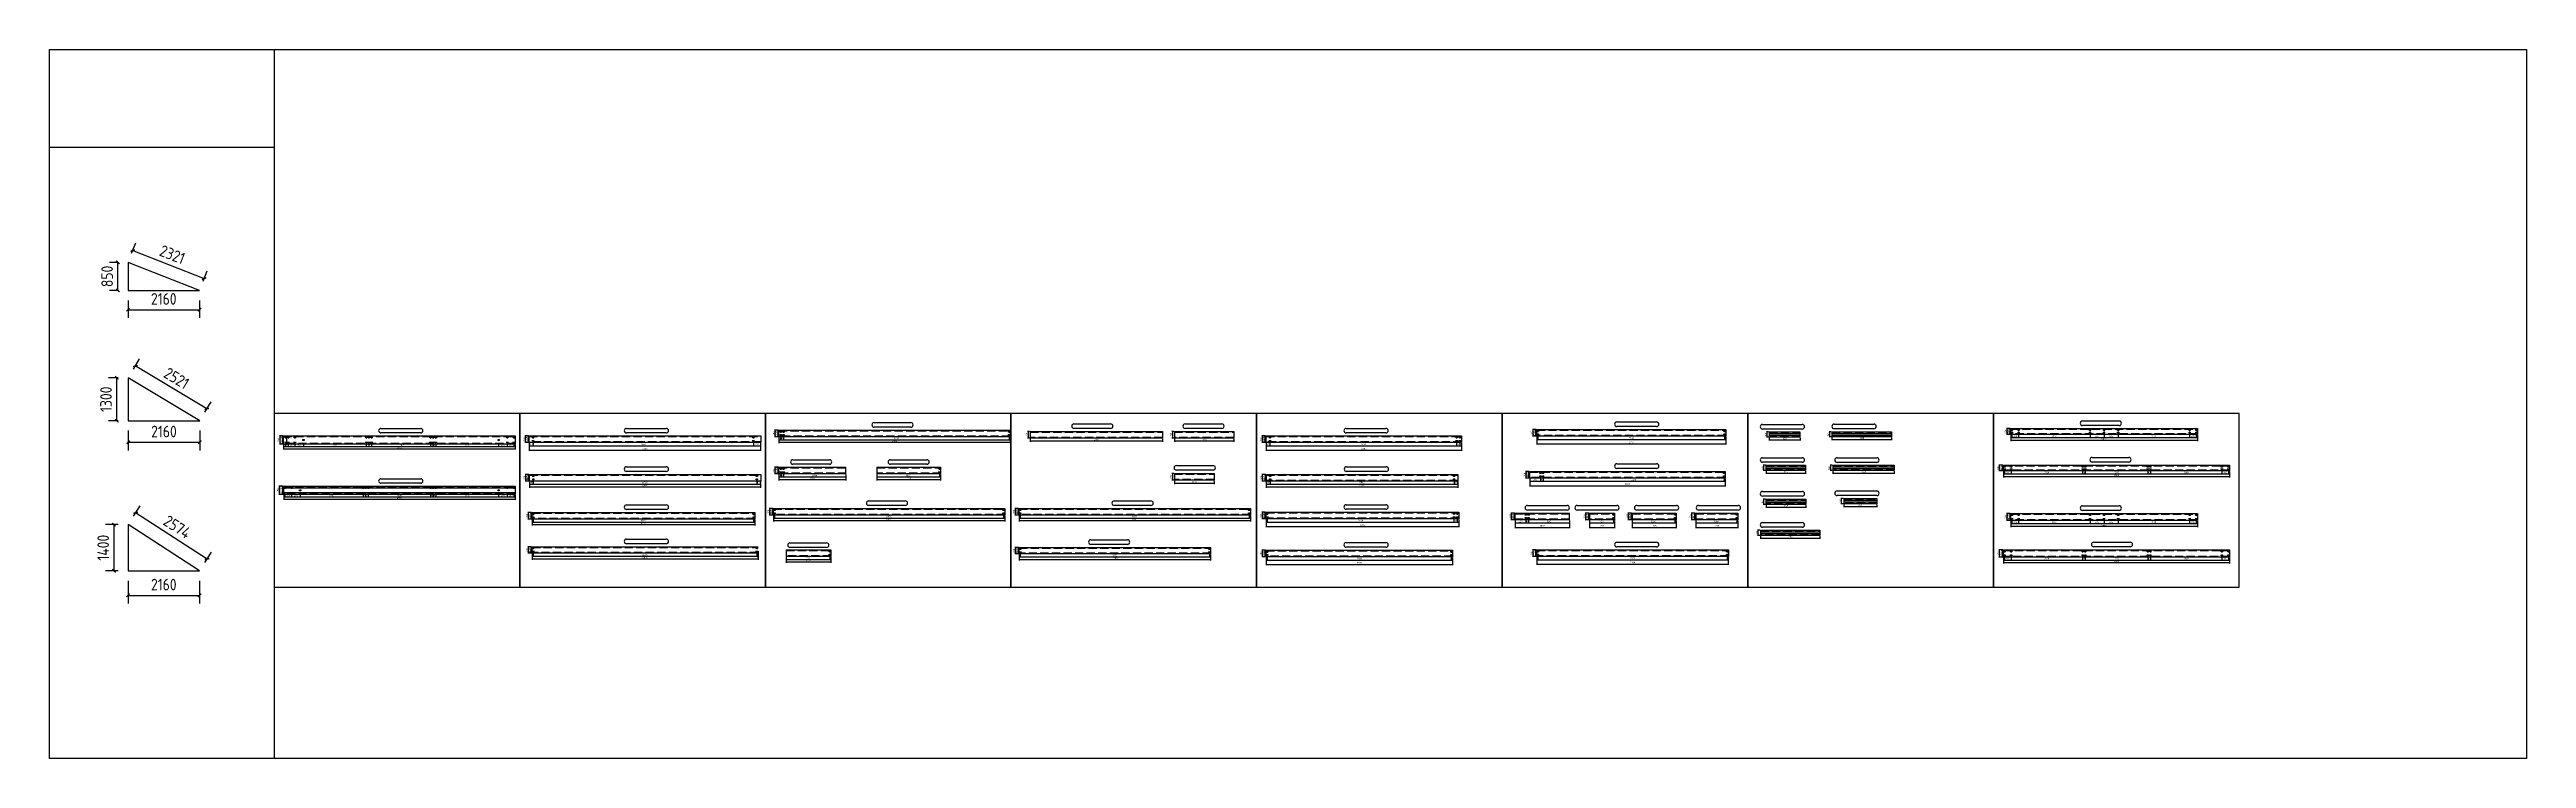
# Model space of a CAD drawing. Extents: x 102162 to 621267, y -39398 to 328893.
# Drawn here: x 369462 to 444333, y 86172 to 107602 of the extents above; entities that cross this region are included whole.
import ezdxf

# ---------------------------------------------------------------- set-up
doc = ezdxf.new("R2010")
doc.units = 0
doc.header["$LTSCALE"] = 1000
doc.header["$MEASUREMENT"] = 0
doc.linetypes.add('DASH', pattern=[0.35, 0.25, -0.1])
doc.styles.get("Standard").update_dxf_attribs({"font": 'gbenor.shx', "bigfont": 'gbcbig.shx'})
doc.dimstyles.get("Standard").update_dxf_attribs({"dimscale": 100, "dimtxt": 3.5, "dimasz": 1, "dimexe": 2.5, "dimexo": 3, "dimgap": 1.5, "dimtad": 1, "dimdec": 0, "dimzin": 0, "dimdsep": 46, "dimtxsty": 'Standard', "dimblk": 'ARCHTICK', "dimcen": 0.09, "dimadec": 0, "dimazin": 0, "dimtfac": 1, "dimtdec": 0, "dimtix": 1, "dimtmove": 2, "dimatfit": 3, "dimfxl": 1, "dimtolj": 1, "dimtzin": 0, "dimarcsym": 0})

# ---------------------------------------------------------------- blocks, each defined once
blk = doc.blocks.new('_ArchTick')
at = {"color": 0, "linetype": 'ByBlock', "const_width": 0.4}
blk.add_lwpolyline([(-0.5, -0.5), (0.5, 0.5)], dxfattribs=at)
blk = doc.blocks.new('*D7732')
at = {"color": 0, "lineweight": -2}
for p, q in [((376537, 95602), (376527, 95602)), ((376537, 95651), (376537, 95582)), ((376537, 95602), (376597, 95602)), ((376597, 95651), (376597, 95582)), ((376597, 95602), (376607, 95602))]:
    blk.add_line(p, q, dxfattribs=at)
at = {"layer": 'Defpoints', "color": 0}
for p in [(376537, 95671), (376597, 95671), (376597, 95602)]:
    blk.add_point(p, dxfattribs=at)
at = {"color": 0, "lineweight": -2, "xscale": 10, "yscale": 10, "zscale": 10}
blk.add_blockref('_ArchTick', (376537, 95602), dxfattribs=at)
at = {"color": 0, "lineweight": -2, "xscale": 10, "yscale": 10, "zscale": 10, "rotation": 180}
blk.add_blockref('_ArchTick', (376597, 95602), dxfattribs=at)
at = {"color": 0, "insert": (376567, 95647), "char_height": 50, "attachment_point": 5}
blk.add_mtext('\\A1;60', dxfattribs=at)
blk = doc.blocks.new('*D7582')
at = {"color": 0, "lineweight": -2}
for p, q in [((376597, 95602), (376587, 95602)), ((376597, 95651), (376597, 95582)), ((376597, 95602), (376677, 95602)), ((376677, 95651), (376677, 95582)), ((376677, 95602), (376687, 95602))]:
    blk.add_line(p, q, dxfattribs=at)
at = {"layer": 'Defpoints', "color": 0}
for p in [(376597, 95671), (376677, 95671), (376677, 95602)]:
    blk.add_point(p, dxfattribs=at)
at = {"color": 0, "lineweight": -2, "xscale": 10, "yscale": 10, "zscale": 10}
blk.add_blockref('_ArchTick', (376597, 95602), dxfattribs=at)
at = {"color": 0, "lineweight": -2, "xscale": 10, "yscale": 10, "zscale": 10, "rotation": 180}
blk.add_blockref('_ArchTick', (376677, 95602), dxfattribs=at)
at = {"color": 0, "insert": (376637, 95647), "char_height": 50, "attachment_point": 5}
blk.add_mtext('\\A1;80', dxfattribs=at)
blk = doc.blocks.new('*D7583')
at = {"color": 0, "lineweight": -2}
for p, q in [((376667, 95602), (376887, 95602)), ((376677, 95651), (376677, 95582)), ((376877, 95651), (376877, 95582))]:
    blk.add_line(p, q, dxfattribs=at)
at = {"layer": 'Defpoints', "color": 0}
for p in [(376677, 95671), (376877, 95671), (376877, 95602)]:
    blk.add_point(p, dxfattribs=at)
at = {"color": 0, "lineweight": -2, "xscale": 10, "yscale": 10, "zscale": 10, "rotation": 180}
blk.add_blockref('_ArchTick', (376677, 95602), dxfattribs=at)
at = {"color": 0, "lineweight": -2, "xscale": 10, "yscale": 10, "zscale": 10}
blk.add_blockref('_ArchTick', (376877, 95602), dxfattribs=at)
at = {"color": 0, "insert": (376777, 95647), "char_height": 50, "attachment_point": 5}
blk.add_mtext('\\A1;200', dxfattribs=at)
blk = doc.blocks.new('*D7584')
at = {"color": 0, "lineweight": -2}
for p, q in [((377127, 95602), (379047, 95602)), ((377137, 95651), (377137, 95582)), ((379037, 95651), (379037, 95582))]:
    blk.add_line(p, q, dxfattribs=at)
at = {"layer": 'Defpoints', "color": 0}
for p in [(377137, 95671), (379037, 95671), (379037, 95602)]:
    blk.add_point(p, dxfattribs=at)
at = {"color": 0, "lineweight": -2, "xscale": 10, "yscale": 10, "zscale": 10, "rotation": 180}
blk.add_blockref('_ArchTick', (377137, 95602), dxfattribs=at)
at = {"color": 0, "lineweight": -2, "xscale": 10, "yscale": 10, "zscale": 10}
blk.add_blockref('_ArchTick', (379037, 95602), dxfattribs=at)
at = {"color": 0, "insert": (378087, 95647), "char_height": 50, "attachment_point": 5}
blk.add_mtext('\\A1;1900', dxfattribs=at)
blk = doc.blocks.new('*D7585')
at = {"color": 0, "lineweight": -2}
for p, q in [((379037, 95602), (379027, 95602)), ((379037, 95651), (379037, 95582)), ((379037, 95602), (379117, 95602)), ((379117, 95651), (379117, 95582)), ((379117, 95602), (379127, 95602))]:
    blk.add_line(p, q, dxfattribs=at)
at = {"layer": 'Defpoints', "color": 0}
for p in [(379037, 95671), (379117, 95671), (379117, 95602)]:
    blk.add_point(p, dxfattribs=at)
at = {"color": 0, "lineweight": -2, "xscale": 10, "yscale": 10, "zscale": 10}
blk.add_blockref('_ArchTick', (379037, 95602), dxfattribs=at)
at = {"color": 0, "lineweight": -2, "xscale": 10, "yscale": 10, "zscale": 10, "rotation": 180}
blk.add_blockref('_ArchTick', (379117, 95602), dxfattribs=at)
at = {"color": 0, "insert": (379077, 95647), "char_height": 50, "attachment_point": 5}
blk.add_mtext('\\A1;80', dxfattribs=at)
blk = doc.blocks.new('*D7586')
at = {"color": 0, "lineweight": -2}
for p, q in [((379117, 95602), (379107, 95602)), ((379117, 95651), (379117, 95582)), ((379117, 95602), (379197, 95602)), ((379197, 95651), (379197, 95582)), ((379197, 95602), (379207, 95602))]:
    blk.add_line(p, q, dxfattribs=at)
at = {"layer": 'Defpoints', "color": 0}
for p in [(379117, 95671), (379197, 95671), (379197, 95602)]:
    blk.add_point(p, dxfattribs=at)
at = {"color": 0, "lineweight": -2, "xscale": 10, "yscale": 10, "zscale": 10}
blk.add_blockref('_ArchTick', (379117, 95602), dxfattribs=at)
at = {"color": 0, "lineweight": -2, "xscale": 10, "yscale": 10, "zscale": 10, "rotation": 180}
blk.add_blockref('_ArchTick', (379197, 95602), dxfattribs=at)
at = {"color": 0, "insert": (379157, 95647), "char_height": 50, "attachment_point": 5}
blk.add_mtext('\\A1;80', dxfattribs=at)
blk = doc.blocks.new('*D7587')
at = {"color": 0, "lineweight": -2}
for p, q in [((379187, 95602), (380987, 95602)), ((379197, 95651), (379197, 95582)), ((380977, 95651), (380977, 95582))]:
    blk.add_line(p, q, dxfattribs=at)
at = {"layer": 'Defpoints', "color": 0}
for p in [(379197, 95671), (380977, 95671), (380977, 95602)]:
    blk.add_point(p, dxfattribs=at)
at = {"color": 0, "lineweight": -2, "xscale": 10, "yscale": 10, "zscale": 10, "rotation": 180}
blk.add_blockref('_ArchTick', (379197, 95602), dxfattribs=at)
at = {"color": 0, "lineweight": -2, "xscale": 10, "yscale": 10, "zscale": 10}
blk.add_blockref('_ArchTick', (380977, 95602), dxfattribs=at)
at = {"color": 0, "insert": (380087, 95647), "char_height": 50, "attachment_point": 5}
blk.add_mtext('\\A1;1780', dxfattribs=at)
blk = doc.blocks.new('*D7588')
at = {"color": 0, "lineweight": -2}
for p, q in [((380977, 95602), (380967, 95602)), ((380977, 95651), (380977, 95582)), ((380977, 95602), (381057, 95602)), ((381057, 95651), (381057, 95582)), ((381057, 95602), (381067, 95602))]:
    blk.add_line(p, q, dxfattribs=at)
at = {"layer": 'Defpoints', "color": 0}
for p in [(380977, 95671), (381057, 95671), (381057, 95602)]:
    blk.add_point(p, dxfattribs=at)
at = {"color": 0, "lineweight": -2, "xscale": 10, "yscale": 10, "zscale": 10}
blk.add_blockref('_ArchTick', (380977, 95602), dxfattribs=at)
at = {"color": 0, "lineweight": -2, "xscale": 10, "yscale": 10, "zscale": 10, "rotation": 180}
blk.add_blockref('_ArchTick', (381057, 95602), dxfattribs=at)
at = {"color": 0, "insert": (381017, 95647), "char_height": 50, "attachment_point": 5}
blk.add_mtext('\\A1;80', dxfattribs=at)
blk = doc.blocks.new('*D7589')
at = {"color": 0, "lineweight": -2}
for p, q in [((381057, 95602), (381047, 95602)), ((381057, 95651), (381057, 95582)), ((381057, 95602), (381137, 95602)), ((381137, 95651), (381137, 95582)), ((381137, 95602), (381147, 95602))]:
    blk.add_line(p, q, dxfattribs=at)
at = {"layer": 'Defpoints', "color": 0}
for p in [(381057, 95671), (381137, 95671), (381137, 95602)]:
    blk.add_point(p, dxfattribs=at)
at = {"color": 0, "lineweight": -2, "xscale": 10, "yscale": 10, "zscale": 10}
blk.add_blockref('_ArchTick', (381057, 95602), dxfattribs=at)
at = {"color": 0, "lineweight": -2, "xscale": 10, "yscale": 10, "zscale": 10, "rotation": 180}
blk.add_blockref('_ArchTick', (381137, 95602), dxfattribs=at)
at = {"color": 0, "insert": (381097, 95647), "char_height": 50, "attachment_point": 5}
blk.add_mtext('\\A1;80', dxfattribs=at)
blk = doc.blocks.new('*D7590')
at = {"color": 0, "lineweight": -2}
for p, q in [((381127, 95602), (383047, 95602)), ((381137, 95651), (381137, 95582)), ((383037, 95651), (383037, 95582))]:
    blk.add_line(p, q, dxfattribs=at)
at = {"layer": 'Defpoints', "color": 0}
for p in [(381137, 95671), (383037, 95671), (383037, 95602)]:
    blk.add_point(p, dxfattribs=at)
at = {"color": 0, "lineweight": -2, "xscale": 10, "yscale": 10, "zscale": 10, "rotation": 180}
blk.add_blockref('_ArchTick', (381137, 95602), dxfattribs=at)
at = {"color": 0, "lineweight": -2, "xscale": 10, "yscale": 10, "zscale": 10}
blk.add_blockref('_ArchTick', (383037, 95602), dxfattribs=at)
at = {"color": 0, "insert": (382087, 95647), "char_height": 50, "attachment_point": 5}
blk.add_mtext('\\A1;1900', dxfattribs=at)
blk = doc.blocks.new('*D7591')
at = {"color": 0, "lineweight": -2}
for p, q in [((383287, 95602), (383507, 95602)), ((383297, 95651), (383297, 95582)), ((383497, 95651), (383497, 95582))]:
    blk.add_line(p, q, dxfattribs=at)
at = {"layer": 'Defpoints', "color": 0}
for p in [(383297, 95671), (383497, 95671), (383497, 95602)]:
    blk.add_point(p, dxfattribs=at)
at = {"color": 0, "lineweight": -2, "xscale": 10, "yscale": 10, "zscale": 10, "rotation": 180}
blk.add_blockref('_ArchTick', (383297, 95602), dxfattribs=at)
at = {"color": 0, "lineweight": -2, "xscale": 10, "yscale": 10, "zscale": 10}
blk.add_blockref('_ArchTick', (383497, 95602), dxfattribs=at)
at = {"color": 0, "insert": (383397, 95647), "char_height": 50, "attachment_point": 5}
blk.add_mtext('\\A1;200', dxfattribs=at)
blk = doc.blocks.new('*D7733')
at = {"color": 0, "lineweight": -2}
for p, q in [((383497, 95602), (383487, 95602)), ((383497, 95651), (383497, 95582)), ((383497, 95602), (383532, 95602)), ((383532, 95651), (383532, 95582)), ((383532, 95602), (383542, 95602))]:
    blk.add_line(p, q, dxfattribs=at)
at = {"layer": 'Defpoints', "color": 0}
for p in [(383497, 95671), (383532, 95671), (383532, 95602)]:
    blk.add_point(p, dxfattribs=at)
at = {"color": 0, "lineweight": -2, "xscale": 10, "yscale": 10, "zscale": 10}
blk.add_blockref('_ArchTick', (383497, 95602), dxfattribs=at)
at = {"color": 0, "lineweight": -2, "xscale": 10, "yscale": 10, "zscale": 10, "rotation": 180}
blk.add_blockref('_ArchTick', (383532, 95602), dxfattribs=at)
at = {"color": 0, "insert": (383515, 95647), "char_height": 50, "attachment_point": 5}
blk.add_mtext('\\A1;35', dxfattribs=at)
blk = doc.blocks.new('*D7592')
at = {"color": 0, "lineweight": -2}
for p, q in [((376517, 95721), (376490, 95721)), ((376517, 95671), (376490, 95671)), ((376510, 95721), (376510, 95731)), ((376510, 95671), (376510, 95721)), ((376510, 95671), (376510, 95661))]:
    blk.add_line(p, q, dxfattribs=at)
at = {"layer": 'Defpoints', "color": 0}
for p in [(376510, 95721), (376537, 95721), (376537, 95671)]:
    blk.add_point(p, dxfattribs=at)
at = {"color": 0, "lineweight": -2, "xscale": 10, "yscale": 10, "zscale": 10}
for p, rotation in [((376510, 95721), 270), ((376510, 95671), 90)]:
    blk.add_blockref('_ArchTick', p, dxfattribs=dict(at, rotation=rotation))
at = {"color": 0, "insert": (376465, 95696), "char_height": 50, "attachment_point": 5, "rotation": 90}
blk.add_mtext('\\A1;50', dxfattribs=at)
blk = doc.blocks.new('*D7734')
at = {"color": 0, "lineweight": -2}
for p, q in [((376517, 95796), (376490, 95796)), ((376517, 95721), (376490, 95721)), ((376510, 95796), (376510, 95806)), ((376510, 95721), (376510, 95796)), ((376510, 95721), (376510, 95711))]:
    blk.add_line(p, q, dxfattribs=at)
at = {"layer": 'Defpoints', "color": 0}
for p in [(376510, 95796), (376537, 95796), (376537, 95721)]:
    blk.add_point(p, dxfattribs=at)
at = {"color": 0, "lineweight": -2, "xscale": 10, "yscale": 10, "zscale": 10}
for p, rotation in [((376510, 95796), 270), ((376510, 95721), 90)]:
    blk.add_blockref('_ArchTick', p, dxfattribs=dict(at, rotation=rotation))
at = {"color": 0, "insert": (376465, 95758), "char_height": 50, "attachment_point": 5, "rotation": 90}
blk.add_mtext('\\A1;75', dxfattribs=at)
blk = doc.blocks.new('*D7735')
at = {"color": 0, "lineweight": -2}
for p, q in [((376517, 95871), (376490, 95871)), ((376510, 95871), (376510, 95881)), ((376510, 95796), (376510, 95871)), ((376517, 95796), (376490, 95796)), ((376510, 95796), (376510, 95786))]:
    blk.add_line(p, q, dxfattribs=at)
at = {"layer": 'Defpoints', "color": 0}
for p in [(376510, 95871), (376537, 95871), (376537, 95796)]:
    blk.add_point(p, dxfattribs=at)
at = {"color": 0, "lineweight": -2, "xscale": 10, "yscale": 10, "zscale": 10}
for p, rotation in [((376510, 95871), 270), ((376510, 95796), 90)]:
    blk.add_blockref('_ArchTick', p, dxfattribs=dict(at, rotation=rotation))
at = {"color": 0, "insert": (376465, 95833), "char_height": 50, "attachment_point": 5, "rotation": 90}
blk.add_mtext('\\A1;75', dxfattribs=at)
blk = doc.blocks.new('*D7736')
at = {"color": 0, "lineweight": -2}
for p, q in [((376517, 95921), (376490, 95921)), ((376517, 95871), (376490, 95871)), ((376510, 95921), (376510, 95931)), ((376510, 95871), (376510, 95921)), ((376510, 95871), (376510, 95861))]:
    blk.add_line(p, q, dxfattribs=at)
at = {"layer": 'Defpoints', "color": 0}
for p in [(376510, 95921), (376537, 95921), (376537, 95871)]:
    blk.add_point(p, dxfattribs=at)
at = {"color": 0, "lineweight": -2, "xscale": 10, "yscale": 10, "zscale": 10}
for p, rotation in [((376510, 95921), 270), ((376510, 95871), 90)]:
    blk.add_blockref('_ArchTick', p, dxfattribs=dict(at, rotation=rotation))
at = {"color": 0, "insert": (376465, 95896), "char_height": 50, "attachment_point": 5, "rotation": 90}
blk.add_mtext('\\A1;50', dxfattribs=at)
blk = doc.blocks.new('*D7737')
at = {"color": 0, "lineweight": -2}
for p, q in [((376517, 95921), (376409, 95921)), ((376429, 95661), (376429, 95931)), ((376517, 95671), (376409, 95671))]:
    blk.add_line(p, q, dxfattribs=at)
at = {"layer": 'Defpoints', "color": 0}
for p in [(376429, 95921), (376537, 95921), (376537, 95671)]:
    blk.add_point(p, dxfattribs=at)
at = {"color": 0, "lineweight": -2, "xscale": 10, "yscale": 10, "zscale": 10}
for p, rotation in [((376429, 95921), 90), ((376429, 95671), 270)]:
    blk.add_blockref('_ArchTick', p, dxfattribs=dict(at, rotation=rotation))
at = {"color": 0, "insert": (376384, 95796), "char_height": 50, "attachment_point": 5, "rotation": 90}
blk.add_mtext('\\A1;250', dxfattribs=at)
blk = doc.blocks.new('*D7738')
at = {"color": 0, "lineweight": -2}
for p, q in [((376527, 95528), (383542, 95528)), ((376537, 95651), (376537, 95508)), ((383532, 95651), (383532, 95508))]:
    blk.add_line(p, q, dxfattribs=at)
at = {"layer": 'Defpoints', "color": 0}
for p in [(376537, 95671), (383532, 95671), (383532, 95528)]:
    blk.add_point(p, dxfattribs=at)
at = {"color": 0, "lineweight": -2, "xscale": 10, "yscale": 10, "zscale": 10, "rotation": 180}
blk.add_blockref('_ArchTick', (376537, 95528), dxfattribs=at)
at = {"color": 0, "lineweight": -2, "xscale": 10, "yscale": 10, "zscale": 10}
blk.add_blockref('_ArchTick', (383532, 95528), dxfattribs=at)
at = {"color": 0, "insert": (380035, 95573), "char_height": 50, "attachment_point": 5}
blk.add_mtext('\\A1;6995', dxfattribs=at)
blk = doc.blocks.new('*D7593')
at = {"color": 0, "lineweight": -2}
for p, q in [((376867, 95602), (377147, 95602)), ((376877, 95651), (376877, 95582)), ((377137, 95651), (377137, 95582))]:
    blk.add_line(p, q, dxfattribs=at)
at = {"layer": 'Defpoints', "color": 0}
for p in [(376877, 95671), (377137, 95671), (377137, 95602)]:
    blk.add_point(p, dxfattribs=at)
at = {"color": 0, "lineweight": -2, "xscale": 10, "yscale": 10, "zscale": 10, "rotation": 180}
blk.add_blockref('_ArchTick', (376877, 95602), dxfattribs=at)
at = {"color": 0, "lineweight": -2, "xscale": 10, "yscale": 10, "zscale": 10}
blk.add_blockref('_ArchTick', (377137, 95602), dxfattribs=at)
at = {"color": 0, "insert": (377007, 95647), "char_height": 50, "attachment_point": 5}
blk.add_mtext('\\A1;260', dxfattribs=at)
blk = doc.blocks.new('*D7594')
at = {"color": 0, "lineweight": -2}
for p, q in [((383027, 95602), (383307, 95602)), ((383037, 95651), (383037, 95582)), ((383297, 95651), (383297, 95582))]:
    blk.add_line(p, q, dxfattribs=at)
at = {"layer": 'Defpoints', "color": 0}
for p in [(383037, 95671), (383297, 95671), (383297, 95602)]:
    blk.add_point(p, dxfattribs=at)
at = {"color": 0, "lineweight": -2, "xscale": 10, "yscale": 10, "zscale": 10, "rotation": 180}
blk.add_blockref('_ArchTick', (383037, 95602), dxfattribs=at)
at = {"color": 0, "lineweight": -2, "xscale": 10, "yscale": 10, "zscale": 10}
blk.add_blockref('_ArchTick', (383297, 95602), dxfattribs=at)
at = {"color": 0, "insert": (383167, 95647), "char_height": 50, "attachment_point": 5}
blk.add_mtext('\\A1;260', dxfattribs=at)
blk = doc.blocks.new('*D7595')
at = {"color": 0, "lineweight": -2}
for p, q in [((376567, 94080), (376787, 94080)), ((376577, 94129), (376577, 94060)), ((376777, 94129), (376777, 94060))]:
    blk.add_line(p, q, dxfattribs=at)
at = {"layer": 'Defpoints', "color": 0}
for p in [(376577, 94149), (376777, 94149), (376777, 94080)]:
    blk.add_point(p, dxfattribs=at)
at = {"color": 0, "lineweight": -2, "xscale": 10, "yscale": 10, "zscale": 10, "rotation": 180}
blk.add_blockref('_ArchTick', (376577, 94080), dxfattribs=at)
at = {"color": 0, "lineweight": -2, "xscale": 10, "yscale": 10, "zscale": 10}
blk.add_blockref('_ArchTick', (376777, 94080), dxfattribs=at)
at = {"color": 0, "insert": (376677, 94125), "char_height": 50, "attachment_point": 5}
blk.add_mtext('\\A1;200', dxfattribs=at)
blk = doc.blocks.new('*D7596')
at = {"color": 0, "lineweight": -2}
for p, q in [((377027, 94080), (378947, 94080)), ((377037, 94129), (377037, 94060)), ((378937, 94129), (378937, 94060))]:
    blk.add_line(p, q, dxfattribs=at)
at = {"layer": 'Defpoints', "color": 0}
for p in [(377037, 94149), (378937, 94149), (378937, 94080)]:
    blk.add_point(p, dxfattribs=at)
at = {"color": 0, "lineweight": -2, "xscale": 10, "yscale": 10, "zscale": 10, "rotation": 180}
blk.add_blockref('_ArchTick', (377037, 94080), dxfattribs=at)
at = {"color": 0, "lineweight": -2, "xscale": 10, "yscale": 10, "zscale": 10}
blk.add_blockref('_ArchTick', (378937, 94080), dxfattribs=at)
at = {"color": 0, "insert": (377987, 94125), "char_height": 50, "attachment_point": 5}
blk.add_mtext('\\A1;1900', dxfattribs=at)
blk = doc.blocks.new('*D7597')
at = {"color": 0, "lineweight": -2}
for p, q in [((378937, 94080), (378927, 94080)), ((378937, 94129), (378937, 94060)), ((378937, 94080), (379017, 94080)), ((379017, 94129), (379017, 94060)), ((379017, 94080), (379027, 94080))]:
    blk.add_line(p, q, dxfattribs=at)
at = {"layer": 'Defpoints', "color": 0}
for p in [(378937, 94149), (379017, 94149), (379017, 94080)]:
    blk.add_point(p, dxfattribs=at)
at = {"color": 0, "lineweight": -2, "xscale": 10, "yscale": 10, "zscale": 10}
blk.add_blockref('_ArchTick', (378937, 94080), dxfattribs=at)
at = {"color": 0, "lineweight": -2, "xscale": 10, "yscale": 10, "zscale": 10, "rotation": 180}
blk.add_blockref('_ArchTick', (379017, 94080), dxfattribs=at)
at = {"color": 0, "insert": (378977, 94125), "char_height": 50, "attachment_point": 5}
blk.add_mtext('\\A1;80', dxfattribs=at)
blk = doc.blocks.new('*D7598')
at = {"color": 0, "lineweight": -2}
for p, q in [((379017, 94080), (379007, 94080)), ((379017, 94129), (379017, 94060)), ((379017, 94080), (379097, 94080)), ((379097, 94129), (379097, 94060)), ((379097, 94080), (379107, 94080))]:
    blk.add_line(p, q, dxfattribs=at)
at = {"layer": 'Defpoints', "color": 0}
for p in [(379017, 94149), (379097, 94149), (379097, 94080)]:
    blk.add_point(p, dxfattribs=at)
at = {"color": 0, "lineweight": -2, "xscale": 10, "yscale": 10, "zscale": 10}
blk.add_blockref('_ArchTick', (379017, 94080), dxfattribs=at)
at = {"color": 0, "lineweight": -2, "xscale": 10, "yscale": 10, "zscale": 10, "rotation": 180}
blk.add_blockref('_ArchTick', (379097, 94080), dxfattribs=at)
at = {"color": 0, "insert": (379057, 94125), "char_height": 50, "attachment_point": 5}
blk.add_mtext('\\A1;80', dxfattribs=at)
blk = doc.blocks.new('*D7599')
at = {"color": 0, "lineweight": -2}
for p, q in [((379087, 94080), (380987, 94080)), ((379097, 94129), (379097, 94060)), ((380977, 94129), (380977, 94060))]:
    blk.add_line(p, q, dxfattribs=at)
at = {"layer": 'Defpoints', "color": 0}
for p in [(379097, 94149), (380977, 94149), (380977, 94080)]:
    blk.add_point(p, dxfattribs=at)
at = {"color": 0, "lineweight": -2, "xscale": 10, "yscale": 10, "zscale": 10, "rotation": 180}
blk.add_blockref('_ArchTick', (379097, 94080), dxfattribs=at)
at = {"color": 0, "lineweight": -2, "xscale": 10, "yscale": 10, "zscale": 10}
blk.add_blockref('_ArchTick', (380977, 94080), dxfattribs=at)
at = {"color": 0, "insert": (380037, 94125), "char_height": 50, "attachment_point": 5}
blk.add_mtext('\\A1;1880', dxfattribs=at)
blk = doc.blocks.new('*D7600')
at = {"color": 0, "lineweight": -2}
for p, q in [((380977, 94080), (380967, 94080)), ((380977, 94129), (380977, 94060)), ((380977, 94080), (381057, 94080)), ((381057, 94129), (381057, 94060)), ((381057, 94080), (381067, 94080))]:
    blk.add_line(p, q, dxfattribs=at)
at = {"layer": 'Defpoints', "color": 0}
for p in [(380977, 94149), (381057, 94149), (381057, 94080)]:
    blk.add_point(p, dxfattribs=at)
at = {"color": 0, "lineweight": -2, "xscale": 10, "yscale": 10, "zscale": 10}
blk.add_blockref('_ArchTick', (380977, 94080), dxfattribs=at)
at = {"color": 0, "lineweight": -2, "xscale": 10, "yscale": 10, "zscale": 10, "rotation": 180}
blk.add_blockref('_ArchTick', (381057, 94080), dxfattribs=at)
at = {"color": 0, "insert": (381017, 94125), "char_height": 50, "attachment_point": 5}
blk.add_mtext('\\A1;80', dxfattribs=at)
blk = doc.blocks.new('*D7601')
at = {"color": 0, "lineweight": -2}
for p, q in [((381057, 94080), (381047, 94080)), ((381057, 94129), (381057, 94060)), ((381057, 94080), (381137, 94080)), ((381137, 94129), (381137, 94060)), ((381137, 94080), (381147, 94080))]:
    blk.add_line(p, q, dxfattribs=at)
at = {"layer": 'Defpoints', "color": 0}
for p in [(381057, 94149), (381137, 94149), (381137, 94080)]:
    blk.add_point(p, dxfattribs=at)
at = {"color": 0, "lineweight": -2, "xscale": 10, "yscale": 10, "zscale": 10}
blk.add_blockref('_ArchTick', (381057, 94080), dxfattribs=at)
at = {"color": 0, "lineweight": -2, "xscale": 10, "yscale": 10, "zscale": 10, "rotation": 180}
blk.add_blockref('_ArchTick', (381137, 94080), dxfattribs=at)
at = {"color": 0, "insert": (381097, 94125), "char_height": 50, "attachment_point": 5}
blk.add_mtext('\\A1;80', dxfattribs=at)
blk = doc.blocks.new('*D7602')
at = {"color": 0, "lineweight": -2}
for p, q in [((381127, 94080), (383047, 94080)), ((381137, 94129), (381137, 94060)), ((383037, 94129), (383037, 94060))]:
    blk.add_line(p, q, dxfattribs=at)
at = {"layer": 'Defpoints', "color": 0}
for p in [(381137, 94149), (383037, 94149), (383037, 94080)]:
    blk.add_point(p, dxfattribs=at)
at = {"color": 0, "lineweight": -2, "xscale": 10, "yscale": 10, "zscale": 10, "rotation": 180}
blk.add_blockref('_ArchTick', (381137, 94080), dxfattribs=at)
at = {"color": 0, "lineweight": -2, "xscale": 10, "yscale": 10, "zscale": 10}
blk.add_blockref('_ArchTick', (383037, 94080), dxfattribs=at)
at = {"color": 0, "insert": (382087, 94125), "char_height": 50, "attachment_point": 5}
blk.add_mtext('\\A1;1900', dxfattribs=at)
blk = doc.blocks.new('*D7603')
at = {"color": 0, "lineweight": -2}
for p, q in [((383287, 94080), (383507, 94080)), ((383297, 94129), (383297, 94060)), ((383497, 94129), (383497, 94060))]:
    blk.add_line(p, q, dxfattribs=at)
at = {"layer": 'Defpoints', "color": 0}
for p in [(383297, 94149), (383497, 94149), (383497, 94080)]:
    blk.add_point(p, dxfattribs=at)
at = {"color": 0, "lineweight": -2, "xscale": 10, "yscale": 10, "zscale": 10, "rotation": 180}
blk.add_blockref('_ArchTick', (383297, 94080), dxfattribs=at)
at = {"color": 0, "lineweight": -2, "xscale": 10, "yscale": 10, "zscale": 10}
blk.add_blockref('_ArchTick', (383497, 94080), dxfattribs=at)
at = {"color": 0, "insert": (383397, 94125), "char_height": 50, "attachment_point": 5}
blk.add_mtext('\\A1;200', dxfattribs=at)
blk = doc.blocks.new('*D7739')
at = {"color": 0, "lineweight": -2}
for p, q in [((383497, 94080), (383487, 94080)), ((383497, 94129), (383497, 94060)), ((383497, 94080), (383532, 94080)), ((383532, 94129), (383532, 94060)), ((383532, 94080), (383542, 94080))]:
    blk.add_line(p, q, dxfattribs=at)
at = {"layer": 'Defpoints', "color": 0}
for p in [(383497, 94149), (383532, 94149), (383532, 94080)]:
    blk.add_point(p, dxfattribs=at)
at = {"color": 0, "lineweight": -2, "xscale": 10, "yscale": 10, "zscale": 10}
blk.add_blockref('_ArchTick', (383497, 94080), dxfattribs=at)
at = {"color": 0, "lineweight": -2, "xscale": 10, "yscale": 10, "zscale": 10, "rotation": 180}
blk.add_blockref('_ArchTick', (383532, 94080), dxfattribs=at)
at = {"color": 0, "insert": (383515, 94125), "char_height": 50, "attachment_point": 5}
blk.add_mtext('\\A1;35', dxfattribs=at)
blk = doc.blocks.new('*D7740')
at = {"color": 0, "lineweight": -2}
for p, q in [((376532, 94006), (383542, 94006)), ((376542, 94129), (376542, 93986)), ((383532, 94129), (383532, 93986))]:
    blk.add_line(p, q, dxfattribs=at)
at = {"layer": 'Defpoints', "color": 0}
for p in [(376542, 94149), (383532, 94149), (383532, 94006)]:
    blk.add_point(p, dxfattribs=at)
at = {"color": 0, "lineweight": -2, "xscale": 10, "yscale": 10, "zscale": 10, "rotation": 180}
blk.add_blockref('_ArchTick', (376542, 94006), dxfattribs=at)
at = {"color": 0, "lineweight": -2, "xscale": 10, "yscale": 10, "zscale": 10}
blk.add_blockref('_ArchTick', (383532, 94006), dxfattribs=at)
at = {"color": 0, "insert": (380037, 94051), "char_height": 50, "attachment_point": 5}
blk.add_mtext('\\A1;6990', dxfattribs=at)
blk = doc.blocks.new('*D7604')
at = {"color": 0, "lineweight": -2}
for p, q in [((376767, 94080), (377047, 94080)), ((376777, 94129), (376777, 94060)), ((377037, 94129), (377037, 94060))]:
    blk.add_line(p, q, dxfattribs=at)
at = {"layer": 'Defpoints', "color": 0}
for p in [(376777, 94149), (377037, 94149), (377037, 94080)]:
    blk.add_point(p, dxfattribs=at)
at = {"color": 0, "lineweight": -2, "xscale": 10, "yscale": 10, "zscale": 10, "rotation": 180}
blk.add_blockref('_ArchTick', (376777, 94080), dxfattribs=at)
at = {"color": 0, "lineweight": -2, "xscale": 10, "yscale": 10, "zscale": 10}
blk.add_blockref('_ArchTick', (377037, 94080), dxfattribs=at)
at = {"color": 0, "insert": (376907, 94125), "char_height": 50, "attachment_point": 5}
blk.add_mtext('\\A1;260', dxfattribs=at)
blk = doc.blocks.new('*D7605')
at = {"color": 0, "lineweight": -2}
for p, q in [((383027, 94080), (383307, 94080)), ((383037, 94129), (383037, 94060)), ((383297, 94129), (383297, 94060))]:
    blk.add_line(p, q, dxfattribs=at)
at = {"layer": 'Defpoints', "color": 0}
for p in [(383037, 94149), (383297, 94149), (383297, 94080)]:
    blk.add_point(p, dxfattribs=at)
at = {"color": 0, "lineweight": -2, "xscale": 10, "yscale": 10, "zscale": 10, "rotation": 180}
blk.add_blockref('_ArchTick', (383037, 94080), dxfattribs=at)
at = {"color": 0, "lineweight": -2, "xscale": 10, "yscale": 10, "zscale": 10}
blk.add_blockref('_ArchTick', (383297, 94080), dxfattribs=at)
at = {"color": 0, "insert": (383167, 94125), "char_height": 50, "attachment_point": 5}
blk.add_mtext('\\A1;260', dxfattribs=at)
blk = doc.blocks.new('*D7606')
at = {"color": 0, "lineweight": -2}
for p, q in [((376542, 94080), (376532, 94080)), ((376542, 94129), (376542, 94060)), ((376542, 94080), (376577, 94080)), ((376577, 94129), (376577, 94060)), ((376577, 94080), (376587, 94080))]:
    blk.add_line(p, q, dxfattribs=at)
at = {"layer": 'Defpoints', "color": 0}
for p in [(376542, 94149), (376577, 94149), (376577, 94080)]:
    blk.add_point(p, dxfattribs=at)
at = {"color": 0, "lineweight": -2, "xscale": 10, "yscale": 10, "zscale": 10}
blk.add_blockref('_ArchTick', (376542, 94080), dxfattribs=at)
at = {"color": 0, "lineweight": -2, "xscale": 10, "yscale": 10, "zscale": 10, "rotation": 180}
blk.add_blockref('_ArchTick', (376577, 94080), dxfattribs=at)
at = {"color": 0, "insert": (376560, 94125), "char_height": 50, "attachment_point": 5}
blk.add_mtext('\\A1;35', dxfattribs=at)
blk = doc.blocks.new('*D7741')
at = {"color": 0, "lineweight": -2}
for p, q in [((376522, 94199), (376491, 94199)), ((376522, 94149), (376491, 94149)), ((376511, 94199), (376511, 94209)), ((376511, 94149), (376511, 94199)), ((376511, 94149), (376511, 94139))]:
    blk.add_line(p, q, dxfattribs=at)
at = {"layer": 'Defpoints', "color": 0}
for p in [(376511, 94199), (376542, 94199), (376542, 94149)]:
    blk.add_point(p, dxfattribs=at)
at = {"color": 0, "lineweight": -2, "xscale": 10, "yscale": 10, "zscale": 10}
for p, rotation in [((376511, 94199), 270), ((376511, 94149), 90)]:
    blk.add_blockref('_ArchTick', p, dxfattribs=dict(at, rotation=rotation))
at = {"color": 0, "insert": (376466, 94174), "char_height": 50, "attachment_point": 5, "rotation": 90}
blk.add_mtext('\\A1;50', dxfattribs=at)
blk = doc.blocks.new('*D7742')
at = {"color": 0, "lineweight": -2}
for p, q in [((376522, 94274), (376491, 94274)), ((376522, 94199), (376491, 94199)), ((376511, 94274), (376511, 94284)), ((376511, 94199), (376511, 94274)), ((376511, 94199), (376511, 94189))]:
    blk.add_line(p, q, dxfattribs=at)
at = {"layer": 'Defpoints', "color": 0}
for p in [(376511, 94274), (376542, 94274), (376542, 94199)]:
    blk.add_point(p, dxfattribs=at)
at = {"color": 0, "lineweight": -2, "xscale": 10, "yscale": 10, "zscale": 10}
for p, rotation in [((376511, 94274), 270), ((376511, 94199), 90)]:
    blk.add_blockref('_ArchTick', p, dxfattribs=dict(at, rotation=rotation))
at = {"color": 0, "insert": (376466, 94237), "char_height": 50, "attachment_point": 5, "rotation": 90}
blk.add_mtext('\\A1;75', dxfattribs=at)
blk = doc.blocks.new('*D7743')
at = {"color": 0, "lineweight": -2}
for p, q in [((376522, 94349), (376491, 94349)), ((376511, 94349), (376511, 94359)), ((376511, 94274), (376511, 94349)), ((376522, 94274), (376491, 94274)), ((376511, 94274), (376511, 94264))]:
    blk.add_line(p, q, dxfattribs=at)
at = {"layer": 'Defpoints', "color": 0}
for p in [(376511, 94349), (376542, 94349), (376542, 94274)]:
    blk.add_point(p, dxfattribs=at)
at = {"color": 0, "lineweight": -2, "xscale": 10, "yscale": 10, "zscale": 10}
for p, rotation in [((376511, 94349), 270), ((376511, 94274), 90)]:
    blk.add_blockref('_ArchTick', p, dxfattribs=dict(at, rotation=rotation))
at = {"color": 0, "insert": (376466, 94312), "char_height": 50, "attachment_point": 5, "rotation": 90}
blk.add_mtext('\\A1;75', dxfattribs=at)
blk = doc.blocks.new('*D7744')
at = {"color": 0, "lineweight": -2}
for p, q in [((376522, 94399), (376491, 94399)), ((376522, 94349), (376491, 94349)), ((376511, 94399), (376511, 94409)), ((376511, 94349), (376511, 94399)), ((376511, 94349), (376511, 94339))]:
    blk.add_line(p, q, dxfattribs=at)
at = {"layer": 'Defpoints', "color": 0}
for p in [(376511, 94399), (376542, 94399), (376542, 94349)]:
    blk.add_point(p, dxfattribs=at)
at = {"color": 0, "lineweight": -2, "xscale": 10, "yscale": 10, "zscale": 10}
for p, rotation in [((376511, 94399), 270), ((376511, 94349), 90)]:
    blk.add_blockref('_ArchTick', p, dxfattribs=dict(at, rotation=rotation))
at = {"color": 0, "insert": (376466, 94374), "char_height": 50, "attachment_point": 5, "rotation": 90}
blk.add_mtext('\\A1;50', dxfattribs=at)
blk = doc.blocks.new('*D7745')
at = {"color": 0, "lineweight": -2}
for p, q in [((376522, 94399), (376392, 94399)), ((376412, 94139), (376412, 94409)), ((376522, 94149), (376392, 94149))]:
    blk.add_line(p, q, dxfattribs=at)
at = {"layer": 'Defpoints', "color": 0}
for p in [(376412, 94399), (376542, 94399), (376542, 94149)]:
    blk.add_point(p, dxfattribs=at)
at = {"color": 0, "lineweight": -2, "xscale": 10, "yscale": 10, "zscale": 10}
for p, rotation in [((376412, 94399), 90), ((376412, 94149), 270)]:
    blk.add_blockref('_ArchTick', p, dxfattribs=dict(at, rotation=rotation))
at = {"color": 0, "insert": (376367, 94274), "char_height": 50, "attachment_point": 5, "rotation": 90}
blk.add_mtext('\\A1;250', dxfattribs=at)
blk = doc.blocks.new('*D7746')
at = {"color": 0, "lineweight": -2}
for p, q in [((383952, 95624), (384087, 95624)), ((383962, 95701), (383962, 95604)), ((384077, 95701), (384077, 95604))]:
    blk.add_line(p, q, dxfattribs=at)
at = {"layer": 'Defpoints', "color": 0}
for p in [(383962, 95721), (384077, 95721), (384077, 95624)]:
    blk.add_point(p, dxfattribs=at)
at = {"color": 0, "lineweight": -2, "xscale": 10, "yscale": 10, "zscale": 10, "rotation": 180}
blk.add_blockref('_ArchTick', (383962, 95624), dxfattribs=at)
at = {"color": 0, "lineweight": -2, "xscale": 10, "yscale": 10, "zscale": 10}
blk.add_blockref('_ArchTick', (384077, 95624), dxfattribs=at)
at = {"color": 0, "insert": (384020, 95669), "char_height": 50, "attachment_point": 5}
blk.add_mtext('\\A1;115', dxfattribs=at)
blk = doc.blocks.new('*D7607')
at = {"color": 0, "lineweight": -2}
for p, q in [((384067, 95624), (390747, 95624)), ((384077, 95701), (384077, 95604)), ((390737, 95701), (390737, 95604))]:
    blk.add_line(p, q, dxfattribs=at)
at = {"layer": 'Defpoints', "color": 0}
for p in [(384077, 95721), (390737, 95721), (390737, 95624)]:
    blk.add_point(p, dxfattribs=at)
at = {"color": 0, "lineweight": -2, "xscale": 10, "yscale": 10, "zscale": 10, "rotation": 180}
blk.add_blockref('_ArchTick', (384077, 95624), dxfattribs=at)
at = {"color": 0, "lineweight": -2, "xscale": 10, "yscale": 10, "zscale": 10}
blk.add_blockref('_ArchTick', (390737, 95624), dxfattribs=at)
at = {"color": 0, "insert": (387407, 95669), "char_height": 50, "attachment_point": 5}
blk.add_mtext('\\A1;6660', dxfattribs=at)
blk = doc.blocks.new('*D7747')
at = {"color": 0, "lineweight": -2}
for p, q in [((390727, 95624), (390967, 95624)), ((390737, 95701), (390737, 95604)), ((390957, 95701), (390957, 95604))]:
    blk.add_line(p, q, dxfattribs=at)
at = {"layer": 'Defpoints', "color": 0}
for p in [(390737, 95721), (390957, 95721), (390957, 95624)]:
    blk.add_point(p, dxfattribs=at)
at = {"color": 0, "lineweight": -2, "xscale": 10, "yscale": 10, "zscale": 10, "rotation": 180}
blk.add_blockref('_ArchTick', (390737, 95624), dxfattribs=at)
at = {"color": 0, "lineweight": -2, "xscale": 10, "yscale": 10, "zscale": 10}
blk.add_blockref('_ArchTick', (390957, 95624), dxfattribs=at)
at = {"color": 0, "insert": (390847, 95669), "char_height": 50, "attachment_point": 5}
blk.add_mtext('\\A1;220', dxfattribs=at)
blk = doc.blocks.new('*D7748')
at = {"color": 0, "lineweight": -2}
for p, q in [((383952, 95489), (390967, 95489)), ((383962, 95701), (383962, 95469)), ((390957, 95701), (390957, 95469))]:
    blk.add_line(p, q, dxfattribs=at)
at = {"layer": 'Defpoints', "color": 0}
for p in [(383962, 95721), (390957, 95721), (390957, 95489)]:
    blk.add_point(p, dxfattribs=at)
at = {"color": 0, "lineweight": -2, "xscale": 10, "yscale": 10, "zscale": 10, "rotation": 180}
blk.add_blockref('_ArchTick', (383962, 95489), dxfattribs=at)
at = {"color": 0, "lineweight": -2, "xscale": 10, "yscale": 10, "zscale": 10}
blk.add_blockref('_ArchTick', (390957, 95489), dxfattribs=at)
at = {"color": 0, "insert": (387460, 95534), "char_height": 50, "attachment_point": 5}
blk.add_mtext('\\A1;6995', dxfattribs=at)
blk = doc.blocks.new('*D7608')
at = {"color": 0, "lineweight": -2}
for p, q in [((383942, 95771), (383917, 95771)), ((383942, 95721), (383917, 95721)), ((383937, 95771), (383937, 95781)), ((383937, 95721), (383937, 95771)), ((383937, 95721), (383937, 95711))]:
    blk.add_line(p, q, dxfattribs=at)
at = {"layer": 'Defpoints', "color": 0}
for p in [(383937, 95771), (383962, 95771), (383962, 95721)]:
    blk.add_point(p, dxfattribs=at)
at = {"color": 0, "lineweight": -2, "xscale": 10, "yscale": 10, "zscale": 10}
for p, rotation in [((383937, 95771), 270), ((383937, 95721), 90)]:
    blk.add_blockref('_ArchTick', p, dxfattribs=dict(at, rotation=rotation))
at = {"color": 0, "insert": (383892, 95746), "char_height": 50, "attachment_point": 5, "rotation": 90}
blk.add_mtext('\\A1;50', dxfattribs=at)
blk = doc.blocks.new('*D7609')
at = {"color": 0, "lineweight": -2}
for p, q in [((383942, 95871), (383917, 95871)), ((383937, 95871), (383937, 95881)), ((383937, 95771), (383937, 95871)), ((383942, 95771), (383917, 95771)), ((383937, 95771), (383937, 95761))]:
    blk.add_line(p, q, dxfattribs=at)
at = {"layer": 'Defpoints', "color": 0}
for p in [(383937, 95871), (383962, 95871), (383962, 95771)]:
    blk.add_point(p, dxfattribs=at)
at = {"color": 0, "lineweight": -2, "xscale": 10, "yscale": 10, "zscale": 10}
for p, rotation in [((383937, 95871), 270), ((383937, 95771), 90)]:
    blk.add_blockref('_ArchTick', p, dxfattribs=dict(at, rotation=rotation))
at = {"color": 0, "insert": (383892, 95821), "char_height": 50, "attachment_point": 5, "rotation": 90}
blk.add_mtext('\\A1;100', dxfattribs=at)
blk = doc.blocks.new('*D7749')
at = {"color": 0, "lineweight": -2}
for p, q in [((383942, 95921), (383917, 95921)), ((383942, 95871), (383917, 95871)), ((383937, 95921), (383937, 95931)), ((383937, 95871), (383937, 95921)), ((383937, 95871), (383937, 95861))]:
    blk.add_line(p, q, dxfattribs=at)
at = {"layer": 'Defpoints', "color": 0}
for p in [(383937, 95921), (383962, 95921), (383962, 95871)]:
    blk.add_point(p, dxfattribs=at)
at = {"color": 0, "lineweight": -2, "xscale": 10, "yscale": 10, "zscale": 10}
for p, rotation in [((383937, 95921), 270), ((383937, 95871), 90)]:
    blk.add_blockref('_ArchTick', p, dxfattribs=dict(at, rotation=rotation))
at = {"color": 0, "insert": (383892, 95896), "char_height": 50, "attachment_point": 5, "rotation": 90}
blk.add_mtext('\\A1;50', dxfattribs=at)
blk = doc.blocks.new('*D7750')
at = {"color": 0, "lineweight": -2}
for p, q in [((383942, 95921), (383830, 95921)), ((383850, 95711), (383850, 95931)), ((383942, 95721), (383830, 95721))]:
    blk.add_line(p, q, dxfattribs=at)
at = {"layer": 'Defpoints', "color": 0}
for p in [(383850, 95921), (383962, 95921), (383962, 95721)]:
    blk.add_point(p, dxfattribs=at)
at = {"color": 0, "lineweight": -2, "xscale": 10, "yscale": 10, "zscale": 10}
for p, rotation in [((383850, 95921), 90), ((383850, 95721), 270)]:
    blk.add_blockref('_ArchTick', p, dxfattribs=dict(at, rotation=rotation))
at = {"color": 0, "insert": (383805, 95821), "char_height": 50, "attachment_point": 5, "rotation": 90}
blk.add_mtext('\\A1;200', dxfattribs=at)
blk = doc.blocks.new('*D7751')
at = {"color": 0, "lineweight": -2}
for p, q in [((383957, 94468), (384092, 94468)), ((383967, 94539), (383967, 94448)), ((384082, 94539), (384082, 94448))]:
    blk.add_line(p, q, dxfattribs=at)
at = {"layer": 'Defpoints', "color": 0}
for p in [(383967, 94559), (384082, 94559), (384082, 94468)]:
    blk.add_point(p, dxfattribs=at)
at = {"color": 0, "lineweight": -2, "xscale": 10, "yscale": 10, "zscale": 10, "rotation": 180}
blk.add_blockref('_ArchTick', (383967, 94468), dxfattribs=at)
at = {"color": 0, "lineweight": -2, "xscale": 10, "yscale": 10, "zscale": 10}
blk.add_blockref('_ArchTick', (384082, 94468), dxfattribs=at)
at = {"color": 0, "insert": (384025, 94513), "char_height": 50, "attachment_point": 5}
blk.add_mtext('\\A1;115', dxfattribs=at)
blk = doc.blocks.new('*D7610')
at = {"color": 0, "lineweight": -2}
for p, q in [((384072, 94468), (390852, 94468)), ((384082, 94539), (384082, 94448)), ((390842, 94539), (390842, 94448))]:
    blk.add_line(p, q, dxfattribs=at)
at = {"layer": 'Defpoints', "color": 0}
for p in [(384082, 94559), (390842, 94559), (390842, 94468)]:
    blk.add_point(p, dxfattribs=at)
at = {"color": 0, "lineweight": -2, "xscale": 10, "yscale": 10, "zscale": 10, "rotation": 180}
blk.add_blockref('_ArchTick', (384082, 94468), dxfattribs=at)
at = {"color": 0, "lineweight": -2, "xscale": 10, "yscale": 10, "zscale": 10}
blk.add_blockref('_ArchTick', (390842, 94468), dxfattribs=at)
at = {"color": 0, "insert": (387462, 94513), "char_height": 50, "attachment_point": 5}
blk.add_mtext('\\A1;6760', dxfattribs=at)
blk = doc.blocks.new('*D7752')
at = {"color": 0, "lineweight": -2}
for p, q in [((390832, 94468), (390967, 94468)), ((390842, 94539), (390842, 94448)), ((390957, 94539), (390957, 94448))]:
    blk.add_line(p, q, dxfattribs=at)
at = {"layer": 'Defpoints', "color": 0}
for p in [(390842, 94559), (390957, 94559), (390957, 94468)]:
    blk.add_point(p, dxfattribs=at)
at = {"color": 0, "lineweight": -2, "xscale": 10, "yscale": 10, "zscale": 10, "rotation": 180}
blk.add_blockref('_ArchTick', (390842, 94468), dxfattribs=at)
at = {"color": 0, "lineweight": -2, "xscale": 10, "yscale": 10, "zscale": 10}
blk.add_blockref('_ArchTick', (390957, 94468), dxfattribs=at)
at = {"color": 0, "insert": (390900, 94513), "char_height": 50, "attachment_point": 5}
blk.add_mtext('\\A1;115', dxfattribs=at)
blk = doc.blocks.new('*D7611')
at = {"color": 0, "lineweight": -2}
for p, q in [((383947, 94609), (383924, 94609)), ((383947, 94559), (383924, 94559)), ((383944, 94609), (383944, 94619)), ((383944, 94559), (383944, 94609)), ((383944, 94559), (383944, 94549))]:
    blk.add_line(p, q, dxfattribs=at)
at = {"layer": 'Defpoints', "color": 0}
for p in [(383944, 94609), (383967, 94609), (383967, 94559)]:
    blk.add_point(p, dxfattribs=at)
at = {"color": 0, "lineweight": -2, "xscale": 10, "yscale": 10, "zscale": 10}
for p, rotation in [((383944, 94609), 270), ((383944, 94559), 90)]:
    blk.add_blockref('_ArchTick', p, dxfattribs=dict(at, rotation=rotation))
at = {"color": 0, "insert": (383899, 94584), "char_height": 50, "attachment_point": 5, "rotation": 90}
blk.add_mtext('\\A1;50', dxfattribs=at)
blk = doc.blocks.new('*D7612')
at = {"color": 0, "lineweight": -2}
for p, q in [((383947, 94709), (383924, 94709)), ((383947, 94609), (383924, 94609)), ((383944, 94709), (383944, 94719)), ((383944, 94609), (383944, 94709)), ((383944, 94609), (383944, 94599))]:
    blk.add_line(p, q, dxfattribs=at)
at = {"layer": 'Defpoints', "color": 0}
for p in [(383944, 94709), (383967, 94709), (383967, 94609)]:
    blk.add_point(p, dxfattribs=at)
at = {"color": 0, "lineweight": -2, "xscale": 10, "yscale": 10, "zscale": 10}
for p, rotation in [((383944, 94709), 270), ((383944, 94609), 90)]:
    blk.add_blockref('_ArchTick', p, dxfattribs=dict(at, rotation=rotation))
at = {"color": 0, "insert": (383899, 94659), "char_height": 50, "attachment_point": 5, "rotation": 90}
blk.add_mtext('\\A1;100', dxfattribs=at)
blk = doc.blocks.new('*D7753')
at = {"color": 0, "lineweight": -2}
for p, q in [((383947, 94759), (383924, 94759)), ((383947, 94709), (383924, 94709)), ((383944, 94759), (383944, 94769)), ((383944, 94709), (383944, 94759)), ((383944, 94709), (383944, 94699))]:
    blk.add_line(p, q, dxfattribs=at)
at = {"layer": 'Defpoints', "color": 0}
for p in [(383944, 94759), (383967, 94759), (383967, 94709)]:
    blk.add_point(p, dxfattribs=at)
at = {"color": 0, "lineweight": -2, "xscale": 10, "yscale": 10, "zscale": 10}
for p, rotation in [((383944, 94759), 270), ((383944, 94709), 90)]:
    blk.add_blockref('_ArchTick', p, dxfattribs=dict(at, rotation=rotation))
at = {"color": 0, "insert": (383899, 94734), "char_height": 50, "attachment_point": 5, "rotation": 90}
blk.add_mtext('\\A1;50', dxfattribs=at)
blk = doc.blocks.new('*D7754')
at = {"color": 0, "lineweight": -2}
for p, q in [((383947, 94759), (383836, 94759)), ((383947, 94559), (383836, 94559)), ((383856, 94549), (383856, 94769))]:
    blk.add_line(p, q, dxfattribs=at)
at = {"layer": 'Defpoints', "color": 0}
for p in [(383856, 94759), (383967, 94759), (383967, 94559)]:
    blk.add_point(p, dxfattribs=at)
at = {"color": 0, "lineweight": -2, "xscale": 10, "yscale": 10, "zscale": 10}
for p, rotation in [((383856, 94759), 90), ((383856, 94559), 270)]:
    blk.add_blockref('_ArchTick', p, dxfattribs=dict(at, rotation=rotation))
at = {"color": 0, "insert": (383811, 94659), "char_height": 50, "attachment_point": 5, "rotation": 90}
blk.add_mtext('\\A1;200', dxfattribs=at)
blk = doc.blocks.new('*D7755')
at = {"color": 0, "lineweight": -2}
for p, q in [((384047, 93317), (384037, 93317)), ((384047, 93388), (384047, 93297)), ((384047, 93317), (384082, 93317)), ((384082, 93388), (384082, 93297)), ((384082, 93317), (384092, 93317))]:
    blk.add_line(p, q, dxfattribs=at)
at = {"layer": 'Defpoints', "color": 0}
for p in [(384047, 93408), (384082, 93408), (384082, 93317)]:
    blk.add_point(p, dxfattribs=at)
at = {"color": 0, "lineweight": -2, "xscale": 10, "yscale": 10, "zscale": 10}
blk.add_blockref('_ArchTick', (384047, 93317), dxfattribs=at)
at = {"color": 0, "lineweight": -2, "xscale": 10, "yscale": 10, "zscale": 10, "rotation": 180}
blk.add_blockref('_ArchTick', (384082, 93317), dxfattribs=at)
at = {"color": 0, "insert": (384065, 93362), "char_height": 50, "attachment_point": 5}
blk.add_mtext('\\A1;35', dxfattribs=at)
blk = doc.blocks.new('*D7613')
at = {"color": 0, "lineweight": -2}
for p, q in [((384072, 93317), (390752, 93317)), ((384082, 93388), (384082, 93297)), ((390742, 93388), (390742, 93297))]:
    blk.add_line(p, q, dxfattribs=at)
at = {"layer": 'Defpoints', "color": 0}
for p in [(384082, 93408), (390742, 93408), (390742, 93317)]:
    blk.add_point(p, dxfattribs=at)
at = {"color": 0, "lineweight": -2, "xscale": 10, "yscale": 10, "zscale": 10, "rotation": 180}
blk.add_blockref('_ArchTick', (384082, 93317), dxfattribs=at)
at = {"color": 0, "lineweight": -2, "xscale": 10, "yscale": 10, "zscale": 10}
blk.add_blockref('_ArchTick', (390742, 93317), dxfattribs=at)
at = {"color": 0, "insert": (387412, 93362), "char_height": 50, "attachment_point": 5}
blk.add_mtext('\\A1;6660', dxfattribs=at)
blk = doc.blocks.new('*D7756')
at = {"color": 0, "lineweight": -2}
for p, q in [((390742, 93317), (390732, 93317)), ((390742, 93388), (390742, 93297)), ((390742, 93317), (390777, 93317)), ((390777, 93388), (390777, 93297)), ((390777, 93317), (390787, 93317))]:
    blk.add_line(p, q, dxfattribs=at)
at = {"layer": 'Defpoints', "color": 0}
for p in [(390742, 93408), (390777, 93408), (390777, 93317)]:
    blk.add_point(p, dxfattribs=at)
at = {"color": 0, "lineweight": -2, "xscale": 10, "yscale": 10, "zscale": 10}
blk.add_blockref('_ArchTick', (390742, 93317), dxfattribs=at)
at = {"color": 0, "lineweight": -2, "xscale": 10, "yscale": 10, "zscale": 10, "rotation": 180}
blk.add_blockref('_ArchTick', (390777, 93317), dxfattribs=at)
at = {"color": 0, "insert": (390760, 93362), "char_height": 50, "attachment_point": 5}
blk.add_mtext('\\A1;35', dxfattribs=at)
blk = doc.blocks.new('*D7614')
at = {"color": 0, "lineweight": -2}
for p, q in [((384027, 93458), (384004, 93458)), ((384027, 93408), (384004, 93408)), ((384024, 93458), (384024, 93468)), ((384024, 93408), (384024, 93458)), ((384024, 93408), (384024, 93398))]:
    blk.add_line(p, q, dxfattribs=at)
at = {"layer": 'Defpoints', "color": 0}
for p in [(384024, 93458), (384047, 93458), (384047, 93408)]:
    blk.add_point(p, dxfattribs=at)
at = {"color": 0, "lineweight": -2, "xscale": 10, "yscale": 10, "zscale": 10}
for p, rotation in [((384024, 93458), 270), ((384024, 93408), 90)]:
    blk.add_blockref('_ArchTick', p, dxfattribs=dict(at, rotation=rotation))
at = {"color": 0, "insert": (383979, 93433), "char_height": 50, "attachment_point": 5, "rotation": 90}
blk.add_mtext('\\A1;50', dxfattribs=at)
blk = doc.blocks.new('*D7615')
at = {"color": 0, "lineweight": -2}
for p, q in [((384027, 93558), (384004, 93558)), ((384027, 93458), (384004, 93458)), ((384024, 93558), (384024, 93568)), ((384024, 93458), (384024, 93558)), ((384024, 93458), (384024, 93448))]:
    blk.add_line(p, q, dxfattribs=at)
at = {"layer": 'Defpoints', "color": 0}
for p in [(384024, 93558), (384047, 93558), (384047, 93458)]:
    blk.add_point(p, dxfattribs=at)
at = {"color": 0, "lineweight": -2, "xscale": 10, "yscale": 10, "zscale": 10}
for p, rotation in [((384024, 93558), 270), ((384024, 93458), 90)]:
    blk.add_blockref('_ArchTick', p, dxfattribs=dict(at, rotation=rotation))
at = {"color": 0, "insert": (383979, 93508), "char_height": 50, "attachment_point": 5, "rotation": 90}
blk.add_mtext('\\A1;100', dxfattribs=at)
blk = doc.blocks.new('*D7757')
at = {"color": 0, "lineweight": -2}
for p, q in [((384027, 93608), (384004, 93608)), ((384024, 93608), (384024, 93618)), ((384024, 93558), (384024, 93608)), ((384027, 93558), (384004, 93558)), ((384024, 93558), (384024, 93548))]:
    blk.add_line(p, q, dxfattribs=at)
at = {"layer": 'Defpoints', "color": 0}
for p in [(384024, 93608), (384047, 93608), (384047, 93558)]:
    blk.add_point(p, dxfattribs=at)
at = {"color": 0, "lineweight": -2, "xscale": 10, "yscale": 10, "zscale": 10}
for p, rotation in [((384024, 93608), 270), ((384024, 93558), 90)]:
    blk.add_blockref('_ArchTick', p, dxfattribs=dict(at, rotation=rotation))
at = {"color": 0, "insert": (383979, 93583), "char_height": 50, "attachment_point": 5, "rotation": 90}
blk.add_mtext('\\A1;50', dxfattribs=at)
blk = doc.blocks.new('*D7758')
at = {"color": 0, "lineweight": -2}
for p, q in [((384027, 93608), (383916, 93608)), ((383936, 93398), (383936, 93618)), ((384027, 93408), (383916, 93408))]:
    blk.add_line(p, q, dxfattribs=at)
at = {"layer": 'Defpoints', "color": 0}
for p in [(383936, 93608), (384047, 93608), (384047, 93408)]:
    blk.add_point(p, dxfattribs=at)
at = {"color": 0, "lineweight": -2, "xscale": 10, "yscale": 10, "zscale": 10}
for p, rotation in [((383936, 93608), 90), ((383936, 93408), 270)]:
    blk.add_blockref('_ArchTick', p, dxfattribs=dict(at, rotation=rotation))
at = {"color": 0, "insert": (383891, 93508), "char_height": 50, "attachment_point": 5, "rotation": 90}
blk.add_mtext('\\A1;200', dxfattribs=at)
blk = doc.blocks.new('*D7759')
at = {"color": 0, "lineweight": -2}
for p, q in [((390967, 94370), (383957, 94370)), ((383967, 94539), (383967, 94350)), ((390957, 94539), (390957, 94350))]:
    blk.add_line(p, q, dxfattribs=at)
at = {"layer": 'Defpoints', "color": 0}
for p in [(383967, 94559), (383967, 94370), (390957, 94559)]:
    blk.add_point(p, dxfattribs=at)
at = {"color": 0, "lineweight": -2, "xscale": 10, "yscale": 10, "zscale": 10, "rotation": 180}
blk.add_blockref('_ArchTick', (383967, 94370), dxfattribs=at)
at = {"color": 0, "lineweight": -2, "xscale": 10, "yscale": 10, "zscale": 10}
blk.add_blockref('_ArchTick', (390957, 94370), dxfattribs=at)
at = {"color": 0, "insert": (387462, 94415), "char_height": 50, "attachment_point": 5}
blk.add_mtext('\\A1;6990', dxfattribs=at)
blk = doc.blocks.new('*D7760')
at = {"color": 0, "lineweight": -2}
for p, q in [((390787, 93230), (384037, 93230)), ((384047, 93388), (384047, 93210)), ((390777, 93388), (390777, 93210))]:
    blk.add_line(p, q, dxfattribs=at)
at = {"layer": 'Defpoints', "color": 0}
for p in [(384047, 93408), (384047, 93230), (390777, 93408)]:
    blk.add_point(p, dxfattribs=at)
at = {"color": 0, "lineweight": -2, "xscale": 10, "yscale": 10, "zscale": 10, "rotation": 180}
blk.add_blockref('_ArchTick', (384047, 93230), dxfattribs=at)
at = {"color": 0, "lineweight": -2, "xscale": 10, "yscale": 10, "zscale": 10}
blk.add_blockref('_ArchTick', (390777, 93230), dxfattribs=at)
at = {"color": 0, "insert": (387412, 93275), "char_height": 50, "attachment_point": 5}
blk.add_mtext('\\A1;6730', dxfattribs=at)
blk = doc.blocks.new('*D7761')
at = {"color": 0, "lineweight": -2}
for p, q in [((384047, 92283), (384037, 92283)), ((384047, 92354), (384047, 92263)), ((384047, 92283), (384082, 92283)), ((384082, 92354), (384082, 92263)), ((384082, 92283), (384092, 92283))]:
    blk.add_line(p, q, dxfattribs=at)
at = {"layer": 'Defpoints', "color": 0}
for p in [(384047, 92374), (384082, 92374), (384082, 92283)]:
    blk.add_point(p, dxfattribs=at)
at = {"color": 0, "lineweight": -2, "xscale": 10, "yscale": 10, "zscale": 10}
blk.add_blockref('_ArchTick', (384047, 92283), dxfattribs=at)
at = {"color": 0, "lineweight": -2, "xscale": 10, "yscale": 10, "zscale": 10, "rotation": 180}
blk.add_blockref('_ArchTick', (384082, 92283), dxfattribs=at)
at = {"color": 0, "insert": (384065, 92328), "char_height": 50, "attachment_point": 5}
blk.add_mtext('\\A1;35', dxfattribs=at)
blk = doc.blocks.new('*D7616')
at = {"color": 0, "lineweight": -2}
for p, q in [((384072, 92283), (390852, 92283)), ((384082, 92354), (384082, 92263)), ((390842, 92354), (390842, 92263))]:
    blk.add_line(p, q, dxfattribs=at)
at = {"layer": 'Defpoints', "color": 0}
for p in [(384082, 92374), (390842, 92374), (390842, 92283)]:
    blk.add_point(p, dxfattribs=at)
at = {"color": 0, "lineweight": -2, "xscale": 10, "yscale": 10, "zscale": 10, "rotation": 180}
blk.add_blockref('_ArchTick', (384082, 92283), dxfattribs=at)
at = {"color": 0, "lineweight": -2, "xscale": 10, "yscale": 10, "zscale": 10}
blk.add_blockref('_ArchTick', (390842, 92283), dxfattribs=at)
at = {"color": 0, "insert": (387462, 92328), "char_height": 50, "attachment_point": 5}
blk.add_mtext('\\A1;6760', dxfattribs=at)
blk = doc.blocks.new('*D7762')
at = {"color": 0, "lineweight": -2}
for p, q in [((390842, 92283), (390832, 92283)), ((390842, 92354), (390842, 92263)), ((390842, 92283), (390877, 92283)), ((390877, 92354), (390877, 92263)), ((390877, 92283), (390887, 92283))]:
    blk.add_line(p, q, dxfattribs=at)
at = {"layer": 'Defpoints', "color": 0}
for p in [(390842, 92374), (390877, 92374), (390877, 92283)]:
    blk.add_point(p, dxfattribs=at)
at = {"color": 0, "lineweight": -2, "xscale": 10, "yscale": 10, "zscale": 10}
blk.add_blockref('_ArchTick', (390842, 92283), dxfattribs=at)
at = {"color": 0, "lineweight": -2, "xscale": 10, "yscale": 10, "zscale": 10, "rotation": 180}
blk.add_blockref('_ArchTick', (390877, 92283), dxfattribs=at)
at = {"color": 0, "insert": (390860, 92328), "char_height": 50, "attachment_point": 5}
blk.add_mtext('\\A1;35', dxfattribs=at)
blk = doc.blocks.new('*D7617')
at = {"color": 0, "lineweight": -2}
for p, q in [((384027, 92424), (384004, 92424)), ((384027, 92374), (384004, 92374)), ((384024, 92424), (384024, 92434)), ((384024, 92374), (384024, 92424)), ((384024, 92374), (384024, 92364))]:
    blk.add_line(p, q, dxfattribs=at)
at = {"layer": 'Defpoints', "color": 0}
for p in [(384024, 92424), (384047, 92424), (384047, 92374)]:
    blk.add_point(p, dxfattribs=at)
at = {"color": 0, "lineweight": -2, "xscale": 10, "yscale": 10, "zscale": 10}
for p, rotation in [((384024, 92424), 270), ((384024, 92374), 90)]:
    blk.add_blockref('_ArchTick', p, dxfattribs=dict(at, rotation=rotation))
at = {"color": 0, "insert": (383979, 92399), "char_height": 50, "attachment_point": 5, "rotation": 90}
blk.add_mtext('\\A1;50', dxfattribs=at)
blk = doc.blocks.new('*D7618')
at = {"color": 0, "lineweight": -2}
for p, q in [((384027, 92524), (384004, 92524)), ((384027, 92424), (384004, 92424)), ((384024, 92524), (384024, 92534)), ((384024, 92424), (384024, 92524)), ((384024, 92424), (384024, 92414))]:
    blk.add_line(p, q, dxfattribs=at)
at = {"layer": 'Defpoints', "color": 0}
for p in [(384024, 92524), (384047, 92524), (384047, 92424)]:
    blk.add_point(p, dxfattribs=at)
at = {"color": 0, "lineweight": -2, "xscale": 10, "yscale": 10, "zscale": 10}
for p, rotation in [((384024, 92524), 270), ((384024, 92424), 90)]:
    blk.add_blockref('_ArchTick', p, dxfattribs=dict(at, rotation=rotation))
at = {"color": 0, "insert": (383979, 92474), "char_height": 50, "attachment_point": 5, "rotation": 90}
blk.add_mtext('\\A1;100', dxfattribs=at)
blk = doc.blocks.new('*D7763')
at = {"color": 0, "lineweight": -2}
for p, q in [((384027, 92574), (384004, 92574)), ((384027, 92524), (384004, 92524)), ((384024, 92574), (384024, 92584)), ((384024, 92524), (384024, 92574)), ((384024, 92524), (384024, 92514))]:
    blk.add_line(p, q, dxfattribs=at)
at = {"layer": 'Defpoints', "color": 0}
for p in [(384024, 92574), (384047, 92574), (384047, 92524)]:
    blk.add_point(p, dxfattribs=at)
at = {"color": 0, "lineweight": -2, "xscale": 10, "yscale": 10, "zscale": 10}
for p, rotation in [((384024, 92574), 270), ((384024, 92524), 90)]:
    blk.add_blockref('_ArchTick', p, dxfattribs=dict(at, rotation=rotation))
at = {"color": 0, "insert": (383979, 92549), "char_height": 50, "attachment_point": 5, "rotation": 90}
blk.add_mtext('\\A1;50', dxfattribs=at)
blk = doc.blocks.new('*D7764')
at = {"color": 0, "lineweight": -2}
for p, q in [((384027, 92574), (383916, 92574)), ((384027, 92374), (383916, 92374)), ((383936, 92364), (383936, 92584))]:
    blk.add_line(p, q, dxfattribs=at)
at = {"layer": 'Defpoints', "color": 0}
for p in [(383936, 92574), (384047, 92574), (384047, 92374)]:
    blk.add_point(p, dxfattribs=at)
at = {"color": 0, "lineweight": -2, "xscale": 10, "yscale": 10, "zscale": 10}
for p, rotation in [((383936, 92574), 90), ((383936, 92374), 270)]:
    blk.add_blockref('_ArchTick', p, dxfattribs=dict(at, rotation=rotation))
at = {"color": 0, "insert": (383891, 92474), "char_height": 50, "attachment_point": 5, "rotation": 90}
blk.add_mtext('\\A1;200', dxfattribs=at)
blk = doc.blocks.new('*D7765')
at = {"color": 0, "lineweight": -2}
for p, q in [((390887, 92196), (384037, 92196)), ((384047, 92354), (384047, 92176)), ((390877, 92354), (390877, 92176))]:
    blk.add_line(p, q, dxfattribs=at)
at = {"layer": 'Defpoints', "color": 0}
for p in [(384047, 92374), (384047, 92196), (390877, 92374)]:
    blk.add_point(p, dxfattribs=at)
at = {"color": 0, "lineweight": -2, "xscale": 10, "yscale": 10, "zscale": 10, "rotation": 180}
blk.add_blockref('_ArchTick', (384047, 92196), dxfattribs=at)
at = {"color": 0, "lineweight": -2, "xscale": 10, "yscale": 10, "zscale": 10}
blk.add_blockref('_ArchTick', (390877, 92196), dxfattribs=at)
at = {"color": 0, "insert": (387462, 92241), "char_height": 50, "attachment_point": 5}
blk.add_mtext('\\A1;6830', dxfattribs=at)
blk = doc.blocks.new('*D7766')
at = {"color": 0, "lineweight": -2}
for p, q in [((391506, 95876), (391506, 95785)), ((391566, 95876), (391566, 95785)), ((391506, 95805), (391496, 95805)), ((391506, 95805), (391566, 95805)), ((391566, 95805), (391576, 95805))]:
    blk.add_line(p, q, dxfattribs=at)
at = {"layer": 'Defpoints', "color": 0}
for p in [(391506, 95896), (391566, 95896), (391566, 95805)]:
    blk.add_point(p, dxfattribs=at)
at = {"color": 0, "lineweight": -2, "xscale": 10, "yscale": 10, "zscale": 10}
blk.add_blockref('_ArchTick', (391506, 95805), dxfattribs=at)
at = {"color": 0, "lineweight": -2, "xscale": 10, "yscale": 10, "zscale": 10, "rotation": 180}
blk.add_blockref('_ArchTick', (391566, 95805), dxfattribs=at)
at = {"color": 0, "insert": (391536, 95850), "char_height": 50, "attachment_point": 5}
blk.add_mtext('\\A1;60', dxfattribs=at)
blk = doc.blocks.new('*D7619')
at = {"color": 0, "lineweight": -2}
for p, q in [((391646, 95876), (391646, 95785)), ((398466, 95876), (398466, 95785)), ((391636, 95805), (398476, 95805))]:
    blk.add_line(p, q, dxfattribs=at)
at = {"layer": 'Defpoints', "color": 0}
for p in [(391646, 95896), (398466, 95896), (398466, 95805)]:
    blk.add_point(p, dxfattribs=at)
at = {"color": 0, "lineweight": -2, "xscale": 10, "yscale": 10, "zscale": 10, "rotation": 180}
blk.add_blockref('_ArchTick', (391646, 95805), dxfattribs=at)
at = {"color": 0, "lineweight": -2, "xscale": 10, "yscale": 10, "zscale": 10}
blk.add_blockref('_ArchTick', (398466, 95805), dxfattribs=at)
at = {"color": 0, "insert": (395056, 95850), "char_height": 50, "attachment_point": 5}
blk.add_mtext('\\A1;6820', dxfattribs=at)
blk = doc.blocks.new('*D7767')
at = {"color": 0, "lineweight": -2}
for p, q in [((398466, 95876), (398466, 95785)), ((398501, 95876), (398501, 95785)), ((398466, 95805), (398456, 95805)), ((398466, 95805), (398501, 95805)), ((398501, 95805), (398511, 95805))]:
    blk.add_line(p, q, dxfattribs=at)
at = {"layer": 'Defpoints', "color": 0}
for p in [(398466, 95896), (398501, 95896), (398501, 95805)]:
    blk.add_point(p, dxfattribs=at)
at = {"color": 0, "lineweight": -2, "xscale": 10, "yscale": 10, "zscale": 10}
blk.add_blockref('_ArchTick', (398466, 95805), dxfattribs=at)
at = {"color": 0, "lineweight": -2, "xscale": 10, "yscale": 10, "zscale": 10, "rotation": 180}
blk.add_blockref('_ArchTick', (398501, 95805), dxfattribs=at)
at = {"color": 0, "insert": (398484, 95850), "char_height": 50, "attachment_point": 5}
blk.add_mtext('\\A1;35', dxfattribs=at)
blk = doc.blocks.new('*D7620')
at = {"color": 0, "lineweight": -2}
for p, q in [((391486, 95946), (391463, 95946)), ((391486, 95896), (391463, 95896)), ((391483, 95946), (391483, 95956)), ((391483, 95896), (391483, 95946)), ((391483, 95896), (391483, 95886))]:
    blk.add_line(p, q, dxfattribs=at)
at = {"layer": 'Defpoints', "color": 0}
for p in [(391483, 95946), (391506, 95946), (391506, 95896)]:
    blk.add_point(p, dxfattribs=at)
at = {"color": 0, "lineweight": -2, "xscale": 10, "yscale": 10, "zscale": 10}
for p, rotation in [((391483, 95946), 270), ((391483, 95896), 90)]:
    blk.add_blockref('_ArchTick', p, dxfattribs=dict(at, rotation=rotation))
at = {"color": 0, "insert": (391438, 95921), "char_height": 50, "attachment_point": 5, "rotation": 90}
blk.add_mtext('\\A1;50', dxfattribs=at)
blk = doc.blocks.new('*D7621')
at = {"color": 0, "lineweight": -2}
for p, q in [((391486, 96046), (391463, 96046)), ((391486, 95946), (391463, 95946)), ((391483, 96046), (391483, 96056)), ((391483, 95946), (391483, 96046)), ((391483, 95946), (391483, 95936))]:
    blk.add_line(p, q, dxfattribs=at)
at = {"layer": 'Defpoints', "color": 0}
for p in [(391483, 96046), (391506, 96046), (391506, 95946)]:
    blk.add_point(p, dxfattribs=at)
at = {"color": 0, "lineweight": -2, "xscale": 10, "yscale": 10, "zscale": 10}
for p, rotation in [((391483, 96046), 270), ((391483, 95946), 90)]:
    blk.add_blockref('_ArchTick', p, dxfattribs=dict(at, rotation=rotation))
at = {"color": 0, "insert": (391438, 95996), "char_height": 50, "attachment_point": 5, "rotation": 90}
blk.add_mtext('\\A1;100', dxfattribs=at)
blk = doc.blocks.new('*D7768')
at = {"color": 0, "lineweight": -2}
for p, q in [((391486, 96096), (391463, 96096)), ((391486, 96046), (391463, 96046)), ((391483, 96096), (391483, 96106)), ((391483, 96046), (391483, 96096)), ((391483, 96046), (391483, 96036))]:
    blk.add_line(p, q, dxfattribs=at)
at = {"layer": 'Defpoints', "color": 0}
for p in [(391483, 96096), (391506, 96096), (391506, 96046)]:
    blk.add_point(p, dxfattribs=at)
at = {"color": 0, "lineweight": -2, "xscale": 10, "yscale": 10, "zscale": 10}
for p, rotation in [((391483, 96096), 270), ((391483, 96046), 90)]:
    blk.add_blockref('_ArchTick', p, dxfattribs=dict(at, rotation=rotation))
at = {"color": 0, "insert": (391438, 96071), "char_height": 50, "attachment_point": 5, "rotation": 90}
blk.add_mtext('\\A1;50', dxfattribs=at)
blk = doc.blocks.new('*D7769')
at = {"color": 0, "lineweight": -2}
for p, q in [((391486, 96096), (391375, 96096)), ((391486, 95896), (391375, 95896)), ((391395, 95886), (391395, 96106))]:
    blk.add_line(p, q, dxfattribs=at)
at = {"layer": 'Defpoints', "color": 0}
for p in [(391395, 96096), (391506, 96096), (391506, 95896)]:
    blk.add_point(p, dxfattribs=at)
at = {"color": 0, "lineweight": -2, "xscale": 10, "yscale": 10, "zscale": 10}
for p, rotation in [((391395, 96096), 90), ((391395, 95896), 270)]:
    blk.add_blockref('_ArchTick', p, dxfattribs=dict(at, rotation=rotation))
at = {"color": 0, "insert": (391350, 95996), "char_height": 50, "attachment_point": 5, "rotation": 90}
blk.add_mtext('\\A1;200', dxfattribs=at)
blk = doc.blocks.new('*D7770')
at = {"color": 0, "lineweight": -2}
for p, q in [((391506, 95876), (391506, 95698)), ((398501, 95876), (398501, 95698)), ((398511, 95718), (391496, 95718))]:
    blk.add_line(p, q, dxfattribs=at)
at = {"layer": 'Defpoints', "color": 0}
for p in [(391506, 95896), (398501, 95896), (391506, 95718)]:
    blk.add_point(p, dxfattribs=at)
at = {"color": 0, "lineweight": -2, "xscale": 10, "yscale": 10, "zscale": 10, "rotation": 180}
blk.add_blockref('_ArchTick', (391506, 95718), dxfattribs=at)
at = {"color": 0, "lineweight": -2, "xscale": 10, "yscale": 10, "zscale": 10}
blk.add_blockref('_ArchTick', (398501, 95718), dxfattribs=at)
at = {"color": 0, "insert": (395004, 95763), "char_height": 50, "attachment_point": 5}
blk.add_mtext('\\A1;6995', dxfattribs=at)
blk = doc.blocks.new('*D7622')
at = {"color": 0, "lineweight": -2}
for p, q in [((391566, 95876), (391566, 95785)), ((391646, 95876), (391646, 95785)), ((391566, 95805), (391556, 95805)), ((391566, 95805), (391646, 95805)), ((391646, 95805), (391656, 95805))]:
    blk.add_line(p, q, dxfattribs=at)
at = {"layer": 'Defpoints', "color": 0}
for p in [(391566, 95896), (391646, 95896), (391646, 95805)]:
    blk.add_point(p, dxfattribs=at)
at = {"color": 0, "lineweight": -2, "xscale": 10, "yscale": 10, "zscale": 10}
blk.add_blockref('_ArchTick', (391566, 95805), dxfattribs=at)
at = {"color": 0, "lineweight": -2, "xscale": 10, "yscale": 10, "zscale": 10, "rotation": 180}
blk.add_blockref('_ArchTick', (391646, 95805), dxfattribs=at)
at = {"color": 0, "insert": (391606, 95850), "char_height": 50, "attachment_point": 5}
blk.add_mtext('\\A1;80', dxfattribs=at)
blk = doc.blocks.new('*D7771')
at = {"color": 0, "lineweight": -2}
for p, q in [((391506, 94683), (391496, 94683)), ((391506, 94754), (391506, 94663)), ((391506, 94683), (391566, 94683)), ((391566, 94754), (391566, 94663)), ((391566, 94683), (391576, 94683))]:
    blk.add_line(p, q, dxfattribs=at)
at = {"layer": 'Defpoints', "color": 0}
for p in [(391506, 94774), (391566, 94774), (391566, 94683)]:
    blk.add_point(p, dxfattribs=at)
at = {"color": 0, "lineweight": -2, "xscale": 10, "yscale": 10, "zscale": 10}
blk.add_blockref('_ArchTick', (391506, 94683), dxfattribs=at)
at = {"color": 0, "lineweight": -2, "xscale": 10, "yscale": 10, "zscale": 10, "rotation": 180}
blk.add_blockref('_ArchTick', (391566, 94683), dxfattribs=at)
at = {"color": 0, "insert": (391536, 94728), "char_height": 50, "attachment_point": 5}
blk.add_mtext('\\A1;60', dxfattribs=at)
blk = doc.blocks.new('*D7623')
at = {"color": 0, "lineweight": -2}
for p, q in [((391636, 94683), (393546, 94683)), ((391646, 94754), (391646, 94663)), ((393536, 94754), (393536, 94663))]:
    blk.add_line(p, q, dxfattribs=at)
at = {"layer": 'Defpoints', "color": 0}
for p in [(391646, 94774), (393536, 94774), (393536, 94683)]:
    blk.add_point(p, dxfattribs=at)
at = {"color": 0, "lineweight": -2, "xscale": 10, "yscale": 10, "zscale": 10, "rotation": 180}
blk.add_blockref('_ArchTick', (391646, 94683), dxfattribs=at)
at = {"color": 0, "lineweight": -2, "xscale": 10, "yscale": 10, "zscale": 10}
blk.add_blockref('_ArchTick', (393536, 94683), dxfattribs=at)
at = {"color": 0, "insert": (392591, 94728), "char_height": 50, "attachment_point": 5}
blk.add_mtext('\\A1;1890', dxfattribs=at)
blk = doc.blocks.new('*D7624')
at = {"color": 0, "lineweight": -2}
for p, q in [((391486, 94824), (391463, 94824)), ((391486, 94774), (391463, 94774)), ((391483, 94824), (391483, 94834)), ((391483, 94774), (391483, 94824)), ((391483, 94774), (391483, 94764))]:
    blk.add_line(p, q, dxfattribs=at)
at = {"layer": 'Defpoints', "color": 0}
for p in [(391483, 94824), (391506, 94824), (391506, 94774)]:
    blk.add_point(p, dxfattribs=at)
at = {"color": 0, "lineweight": -2, "xscale": 10, "yscale": 10, "zscale": 10}
for p, rotation in [((391483, 94824), 270), ((391483, 94774), 90)]:
    blk.add_blockref('_ArchTick', p, dxfattribs=dict(at, rotation=rotation))
at = {"color": 0, "insert": (391438, 94799), "char_height": 50, "attachment_point": 5, "rotation": 90}
blk.add_mtext('\\A1;50', dxfattribs=at)
blk = doc.blocks.new('*D7625')
at = {"color": 0, "lineweight": -2}
for p, q in [((391486, 94924), (391463, 94924)), ((391486, 94824), (391463, 94824)), ((391483, 94924), (391483, 94934)), ((391483, 94824), (391483, 94924)), ((391483, 94824), (391483, 94814))]:
    blk.add_line(p, q, dxfattribs=at)
at = {"layer": 'Defpoints', "color": 0}
for p in [(391483, 94924), (391506, 94924), (391506, 94824)]:
    blk.add_point(p, dxfattribs=at)
at = {"color": 0, "lineweight": -2, "xscale": 10, "yscale": 10, "zscale": 10}
for p, rotation in [((391483, 94924), 270), ((391483, 94824), 90)]:
    blk.add_blockref('_ArchTick', p, dxfattribs=dict(at, rotation=rotation))
at = {"color": 0, "insert": (391438, 94874), "char_height": 50, "attachment_point": 5, "rotation": 90}
blk.add_mtext('\\A1;100', dxfattribs=at)
blk = doc.blocks.new('*D7772')
at = {"color": 0, "lineweight": -2}
for p, q in [((391486, 94974), (391463, 94974)), ((391486, 94924), (391463, 94924)), ((391483, 94974), (391483, 94984)), ((391483, 94924), (391483, 94974)), ((391483, 94924), (391483, 94914))]:
    blk.add_line(p, q, dxfattribs=at)
at = {"layer": 'Defpoints', "color": 0}
for p in [(391483, 94974), (391506, 94974), (391506, 94924)]:
    blk.add_point(p, dxfattribs=at)
at = {"color": 0, "lineweight": -2, "xscale": 10, "yscale": 10, "zscale": 10}
for p, rotation in [((391483, 94974), 270), ((391483, 94924), 90)]:
    blk.add_blockref('_ArchTick', p, dxfattribs=dict(at, rotation=rotation))
at = {"color": 0, "insert": (391438, 94949), "char_height": 50, "attachment_point": 5, "rotation": 90}
blk.add_mtext('\\A1;50', dxfattribs=at)
blk = doc.blocks.new('*D7773')
at = {"color": 0, "lineweight": -2}
for p, q in [((391486, 94974), (391375, 94974)), ((391486, 94774), (391375, 94774)), ((391395, 94764), (391395, 94984))]:
    blk.add_line(p, q, dxfattribs=at)
at = {"layer": 'Defpoints', "color": 0}
for p in [(391395, 94974), (391506, 94974), (391506, 94774)]:
    blk.add_point(p, dxfattribs=at)
at = {"color": 0, "lineweight": -2, "xscale": 10, "yscale": 10, "zscale": 10}
for p, rotation in [((391395, 94974), 90), ((391395, 94774), 270)]:
    blk.add_blockref('_ArchTick', p, dxfattribs=dict(at, rotation=rotation))
at = {"color": 0, "insert": (391350, 94874), "char_height": 50, "attachment_point": 5, "rotation": 90}
blk.add_mtext('\\A1;200', dxfattribs=at)
blk = doc.blocks.new('*D7626')
at = {"color": 0, "lineweight": -2}
for p, q in [((393546, 94596), (391496, 94596)), ((391506, 94754), (391506, 94576)), ((393536, 94754), (393536, 94576))]:
    blk.add_line(p, q, dxfattribs=at)
at = {"layer": 'Defpoints', "color": 0}
for p in [(391506, 94774), (391506, 94596), (393536, 94774)]:
    blk.add_point(p, dxfattribs=at)
at = {"color": 0, "lineweight": -2, "xscale": 10, "yscale": 10, "zscale": 10, "rotation": 180}
blk.add_blockref('_ArchTick', (391506, 94596), dxfattribs=at)
at = {"color": 0, "lineweight": -2, "xscale": 10, "yscale": 10, "zscale": 10}
blk.add_blockref('_ArchTick', (393536, 94596), dxfattribs=at)
at = {"color": 0, "insert": (392521, 94641), "char_height": 50, "attachment_point": 5}
blk.add_mtext('\\A1;2030', dxfattribs=at)
blk = doc.blocks.new('*D7627')
at = {"color": 0, "lineweight": -2}
for p, q in [((391566, 94683), (391556, 94683)), ((391566, 94754), (391566, 94663)), ((391566, 94683), (391646, 94683)), ((391646, 94754), (391646, 94663)), ((391646, 94683), (391656, 94683))]:
    blk.add_line(p, q, dxfattribs=at)
at = {"layer": 'Defpoints', "color": 0}
for p in [(391566, 94774), (391646, 94774), (391646, 94683)]:
    blk.add_point(p, dxfattribs=at)
at = {"color": 0, "lineweight": -2, "xscale": 10, "yscale": 10, "zscale": 10}
blk.add_blockref('_ArchTick', (391566, 94683), dxfattribs=at)
at = {"color": 0, "lineweight": -2, "xscale": 10, "yscale": 10, "zscale": 10, "rotation": 180}
blk.add_blockref('_ArchTick', (391646, 94683), dxfattribs=at)
at = {"color": 0, "insert": (391606, 94728), "char_height": 50, "attachment_point": 5}
blk.add_mtext('\\A1;80', dxfattribs=at)
blk = doc.blocks.new('*D7774')
at = {"color": 0, "lineweight": -2}
for p, q in [((396363, 94683), (396353, 94683)), ((396363, 94754), (396363, 94663)), ((396363, 94683), (396398, 94683)), ((396398, 94754), (396398, 94663)), ((396398, 94683), (396408, 94683))]:
    blk.add_line(p, q, dxfattribs=at)
at = {"layer": 'Defpoints', "color": 0}
for p in [(396363, 94774), (396398, 94774), (396398, 94683)]:
    blk.add_point(p, dxfattribs=at)
at = {"color": 0, "lineweight": -2, "xscale": 10, "yscale": 10, "zscale": 10}
blk.add_blockref('_ArchTick', (396363, 94683), dxfattribs=at)
at = {"color": 0, "lineweight": -2, "xscale": 10, "yscale": 10, "zscale": 10, "rotation": 180}
blk.add_blockref('_ArchTick', (396398, 94683), dxfattribs=at)
at = {"color": 0, "insert": (396381, 94728), "char_height": 50, "attachment_point": 5}
blk.add_mtext('\\A1;35', dxfattribs=at)
blk = doc.blocks.new('*D7628')
at = {"color": 0, "lineweight": -2}
for p, q in [((394463, 94683), (396373, 94683)), ((394473, 94754), (394473, 94663)), ((396363, 94754), (396363, 94663))]:
    blk.add_line(p, q, dxfattribs=at)
at = {"layer": 'Defpoints', "color": 0}
for p in [(394473, 94774), (396363, 94774), (396363, 94683)]:
    blk.add_point(p, dxfattribs=at)
at = {"color": 0, "lineweight": -2, "xscale": 10, "yscale": 10, "zscale": 10, "rotation": 180}
blk.add_blockref('_ArchTick', (394473, 94683), dxfattribs=at)
at = {"color": 0, "lineweight": -2, "xscale": 10, "yscale": 10, "zscale": 10}
blk.add_blockref('_ArchTick', (396363, 94683), dxfattribs=at)
at = {"color": 0, "insert": (395418, 94728), "char_height": 50, "attachment_point": 5}
blk.add_mtext('\\A1;1890', dxfattribs=at)
blk = doc.blocks.new('*D7629')
at = {"color": 0, "lineweight": -2}
for p, q in [((396408, 94596), (394463, 94596)), ((394473, 94754), (394473, 94576)), ((396398, 94754), (396398, 94576))]:
    blk.add_line(p, q, dxfattribs=at)
at = {"layer": 'Defpoints', "color": 0}
for p in [(394473, 94774), (394473, 94596), (396398, 94774)]:
    blk.add_point(p, dxfattribs=at)
at = {"color": 0, "lineweight": -2, "xscale": 10, "yscale": 10, "zscale": 10, "rotation": 180}
blk.add_blockref('_ArchTick', (394473, 94596), dxfattribs=at)
at = {"color": 0, "lineweight": -2, "xscale": 10, "yscale": 10, "zscale": 10}
blk.add_blockref('_ArchTick', (396398, 94596), dxfattribs=at)
at = {"color": 0, "insert": (395436, 94641), "char_height": 50, "attachment_point": 5}
blk.add_mtext('\\A1;1925', dxfattribs=at)
blk = doc.blocks.new('*D7775')
at = {"color": 0, "lineweight": -2}
for p, q in [((391344, 93439), (391334, 93439)), ((391344, 93510), (391344, 93419)), ((391344, 93439), (391379, 93439)), ((391379, 93510), (391379, 93419)), ((391379, 93439), (391389, 93439))]:
    blk.add_line(p, q, dxfattribs=at)
at = {"layer": 'Defpoints', "color": 0}
for p in [(391344, 93530), (391379, 93530), (391379, 93439)]:
    blk.add_point(p, dxfattribs=at)
at = {"color": 0, "lineweight": -2, "xscale": 10, "yscale": 10, "zscale": 10}
blk.add_blockref('_ArchTick', (391344, 93439), dxfattribs=at)
at = {"color": 0, "lineweight": -2, "xscale": 10, "yscale": 10, "zscale": 10, "rotation": 180}
blk.add_blockref('_ArchTick', (391379, 93439), dxfattribs=at)
at = {"color": 0, "insert": (391361, 93484), "char_height": 50, "attachment_point": 5}
blk.add_mtext('\\A1;35', dxfattribs=at)
blk = doc.blocks.new('*D7630')
at = {"color": 0, "lineweight": -2}
for p, q in [((391369, 93439), (398309, 93439)), ((391379, 93510), (391379, 93419)), ((398299, 93510), (398299, 93419))]:
    blk.add_line(p, q, dxfattribs=at)
at = {"layer": 'Defpoints', "color": 0}
for p in [(391379, 93530), (398299, 93530), (398299, 93439)]:
    blk.add_point(p, dxfattribs=at)
at = {"color": 0, "lineweight": -2, "xscale": 10, "yscale": 10, "zscale": 10, "rotation": 180}
blk.add_blockref('_ArchTick', (391379, 93439), dxfattribs=at)
at = {"color": 0, "lineweight": -2, "xscale": 10, "yscale": 10, "zscale": 10}
blk.add_blockref('_ArchTick', (398299, 93439), dxfattribs=at)
at = {"color": 0, "insert": (394839, 93484), "char_height": 50, "attachment_point": 5}
blk.add_mtext('\\A1;6920', dxfattribs=at)
blk = doc.blocks.new('*D7776')
at = {"color": 0, "lineweight": -2}
for p, q in [((398299, 93439), (398289, 93439)), ((398299, 93510), (398299, 93419)), ((398299, 93439), (398334, 93439)), ((398334, 93510), (398334, 93419)), ((398334, 93439), (398344, 93439))]:
    blk.add_line(p, q, dxfattribs=at)
at = {"layer": 'Defpoints', "color": 0}
for p in [(398299, 93530), (398334, 93530), (398334, 93439)]:
    blk.add_point(p, dxfattribs=at)
at = {"color": 0, "lineweight": -2, "xscale": 10, "yscale": 10, "zscale": 10}
blk.add_blockref('_ArchTick', (398299, 93439), dxfattribs=at)
at = {"color": 0, "lineweight": -2, "xscale": 10, "yscale": 10, "zscale": 10, "rotation": 180}
blk.add_blockref('_ArchTick', (398334, 93439), dxfattribs=at)
at = {"color": 0, "insert": (398316, 93484), "char_height": 50, "attachment_point": 5}
blk.add_mtext('\\A1;35', dxfattribs=at)
blk = doc.blocks.new('*D7631')
at = {"color": 0, "lineweight": -2}
for p, q in [((391321, 93580), (391321, 93590)), ((391324, 93580), (391301, 93580)), ((391324, 93530), (391301, 93530)), ((391321, 93530), (391321, 93580)), ((391321, 93530), (391321, 93520))]:
    blk.add_line(p, q, dxfattribs=at)
at = {"layer": 'Defpoints', "color": 0}
for p in [(391321, 93580), (391344, 93580), (391344, 93530)]:
    blk.add_point(p, dxfattribs=at)
at = {"color": 0, "lineweight": -2, "xscale": 10, "yscale": 10, "zscale": 10}
for p, rotation in [((391321, 93580), 270), ((391321, 93530), 90)]:
    blk.add_blockref('_ArchTick', p, dxfattribs=dict(at, rotation=rotation))
at = {"color": 0, "insert": (391276, 93555), "char_height": 50, "attachment_point": 5, "rotation": 90}
blk.add_mtext('\\A1;50', dxfattribs=at)
blk = doc.blocks.new('*D7632')
at = {"color": 0, "lineweight": -2}
for p, q in [((391324, 93680), (391301, 93680)), ((391321, 93680), (391321, 93690)), ((391321, 93580), (391321, 93680)), ((391324, 93580), (391301, 93580)), ((391321, 93580), (391321, 93570))]:
    blk.add_line(p, q, dxfattribs=at)
at = {"layer": 'Defpoints', "color": 0}
for p in [(391321, 93680), (391344, 93680), (391344, 93580)]:
    blk.add_point(p, dxfattribs=at)
at = {"color": 0, "lineweight": -2, "xscale": 10, "yscale": 10, "zscale": 10}
for p, rotation in [((391321, 93680), 270), ((391321, 93580), 90)]:
    blk.add_blockref('_ArchTick', p, dxfattribs=dict(at, rotation=rotation))
at = {"color": 0, "insert": (391276, 93630), "char_height": 50, "attachment_point": 5, "rotation": 90}
blk.add_mtext('\\A1;100', dxfattribs=at)
blk = doc.blocks.new('*D7777')
at = {"color": 0, "lineweight": -2}
for p, q in [((391324, 93730), (391301, 93730)), ((391324, 93680), (391301, 93680)), ((391321, 93730), (391321, 93740)), ((391321, 93680), (391321, 93730)), ((391321, 93680), (391321, 93670))]:
    blk.add_line(p, q, dxfattribs=at)
at = {"layer": 'Defpoints', "color": 0}
for p in [(391321, 93730), (391344, 93730), (391344, 93680)]:
    blk.add_point(p, dxfattribs=at)
at = {"color": 0, "lineweight": -2, "xscale": 10, "yscale": 10, "zscale": 10}
for p, rotation in [((391321, 93730), 270), ((391321, 93680), 90)]:
    blk.add_blockref('_ArchTick', p, dxfattribs=dict(at, rotation=rotation))
at = {"color": 0, "insert": (391276, 93705), "char_height": 50, "attachment_point": 5, "rotation": 90}
blk.add_mtext('\\A1;50', dxfattribs=at)
blk = doc.blocks.new('*D7778')
at = {"color": 0, "lineweight": -2}
for p, q in [((398344, 93352), (391334, 93352)), ((391344, 93510), (391344, 93332)), ((398334, 93510), (398334, 93332))]:
    blk.add_line(p, q, dxfattribs=at)
at = {"layer": 'Defpoints', "color": 0}
for p in [(391344, 93530), (391344, 93352), (398334, 93530)]:
    blk.add_point(p, dxfattribs=at)
at = {"color": 0, "lineweight": -2, "xscale": 10, "yscale": 10, "zscale": 10, "rotation": 180}
blk.add_blockref('_ArchTick', (391344, 93352), dxfattribs=at)
at = {"color": 0, "lineweight": -2, "xscale": 10, "yscale": 10, "zscale": 10}
blk.add_blockref('_ArchTick', (398334, 93352), dxfattribs=at)
at = {"color": 0, "insert": (394839, 93397), "char_height": 50, "attachment_point": 5}
blk.add_mtext('\\A1;6990', dxfattribs=at)
blk = doc.blocks.new('*D7779')
at = {"color": 0, "lineweight": -2}
for p, q in [((391324, 93730), (391211, 93730)), ((391231, 93520), (391231, 93740)), ((391324, 93530), (391211, 93530))]:
    blk.add_line(p, q, dxfattribs=at)
at = {"layer": 'Defpoints', "color": 0}
for p in [(391231, 93730), (391344, 93730), (391344, 93530)]:
    blk.add_point(p, dxfattribs=at)
at = {"color": 0, "lineweight": -2, "xscale": 10, "yscale": 10, "zscale": 10}
for p, rotation in [((391231, 93730), 90), ((391231, 93530), 270)]:
    blk.add_blockref('_ArchTick', p, dxfattribs=dict(at, rotation=rotation))
at = {"color": 0, "insert": (391186, 93630), "char_height": 50, "attachment_point": 5, "rotation": 90}
blk.add_mtext('\\A1;200', dxfattribs=at)
blk = doc.blocks.new('*D7780')
at = {"color": 0, "lineweight": -2}
for p, q in [((393048, 92189), (393038, 92189)), ((393048, 92259), (393048, 92169)), ((393048, 92189), (393083, 92189)), ((393083, 92259), (393083, 92169)), ((393083, 92189), (393093, 92189))]:
    blk.add_line(p, q, dxfattribs=at)
at = {"layer": 'Defpoints', "color": 0}
for p in [(393048, 92279), (393083, 92279), (393083, 92189)]:
    blk.add_point(p, dxfattribs=at)
at = {"color": 0, "lineweight": -2, "xscale": 10, "yscale": 10, "zscale": 10}
blk.add_blockref('_ArchTick', (393048, 92189), dxfattribs=at)
at = {"color": 0, "lineweight": -2, "xscale": 10, "yscale": 10, "zscale": 10, "rotation": 180}
blk.add_blockref('_ArchTick', (393083, 92189), dxfattribs=at)
at = {"color": 0, "insert": (393065, 92234), "char_height": 50, "attachment_point": 5}
blk.add_mtext('\\A1;35', dxfattribs=at)
blk = doc.blocks.new('*D7633')
at = {"color": 0, "lineweight": -2}
for p, q in [((391718, 92189), (393058, 92189)), ((391728, 92259), (391728, 92169)), ((393048, 92259), (393048, 92169))]:
    blk.add_line(p, q, dxfattribs=at)
at = {"layer": 'Defpoints', "color": 0}
for p in [(391728, 92279), (393048, 92279), (393048, 92189)]:
    blk.add_point(p, dxfattribs=at)
at = {"color": 0, "lineweight": -2, "xscale": 10, "yscale": 10, "zscale": 10, "rotation": 180}
blk.add_blockref('_ArchTick', (391728, 92189), dxfattribs=at)
at = {"color": 0, "lineweight": -2, "xscale": 10, "yscale": 10, "zscale": 10}
blk.add_blockref('_ArchTick', (393048, 92189), dxfattribs=at)
at = {"color": 0, "insert": (392388, 92234), "char_height": 50, "attachment_point": 5}
blk.add_mtext('\\A1;1320', dxfattribs=at)
blk = doc.blocks.new('*D7634')
at = {"color": 0, "lineweight": -2}
for p, q in [((393093, 92101), (391718, 92101)), ((391728, 92259), (391728, 92081)), ((393083, 92259), (393083, 92081))]:
    blk.add_line(p, q, dxfattribs=at)
at = {"layer": 'Defpoints', "color": 0}
for p in [(391728, 92279), (391728, 92101), (393083, 92279)]:
    blk.add_point(p, dxfattribs=at)
at = {"color": 0, "lineweight": -2, "xscale": 10, "yscale": 10, "zscale": 10, "rotation": 180}
blk.add_blockref('_ArchTick', (391728, 92101), dxfattribs=at)
at = {"color": 0, "lineweight": -2, "xscale": 10, "yscale": 10, "zscale": 10}
blk.add_blockref('_ArchTick', (393083, 92101), dxfattribs=at)
at = {"color": 0, "insert": (392405, 92146), "char_height": 50, "attachment_point": 5}
blk.add_mtext('\\A1;1355', dxfattribs=at)
blk = doc.blocks.new('*D7781')
at = {"color": 0, "lineweight": -2}
for p, q in [((398769, 93439), (398759, 93439)), ((398769, 93510), (398769, 93419)), ((398769, 93439), (398804, 93439)), ((398804, 93510), (398804, 93419)), ((398804, 93439), (398814, 93439))]:
    blk.add_line(p, q, dxfattribs=at)
at = {"layer": 'Defpoints', "color": 0}
for p in [(398769, 93530), (398804, 93530), (398804, 93439)]:
    blk.add_point(p, dxfattribs=at)
at = {"color": 0, "lineweight": -2, "xscale": 10, "yscale": 10, "zscale": 10}
blk.add_blockref('_ArchTick', (398769, 93439), dxfattribs=at)
at = {"color": 0, "lineweight": -2, "xscale": 10, "yscale": 10, "zscale": 10, "rotation": 180}
blk.add_blockref('_ArchTick', (398804, 93439), dxfattribs=at)
at = {"color": 0, "insert": (398786, 93484), "char_height": 50, "attachment_point": 5}
blk.add_mtext('\\A1;35', dxfattribs=at)
blk = doc.blocks.new('*D7635')
at = {"color": 0, "lineweight": -2}
for p, q in [((398794, 93439), (405734, 93439)), ((398804, 93510), (398804, 93419)), ((405724, 93510), (405724, 93419))]:
    blk.add_line(p, q, dxfattribs=at)
at = {"layer": 'Defpoints', "color": 0}
for p in [(398804, 93530), (405724, 93530), (405724, 93439)]:
    blk.add_point(p, dxfattribs=at)
at = {"color": 0, "lineweight": -2, "xscale": 10, "yscale": 10, "zscale": 10, "rotation": 180}
blk.add_blockref('_ArchTick', (398804, 93439), dxfattribs=at)
at = {"color": 0, "lineweight": -2, "xscale": 10, "yscale": 10, "zscale": 10}
blk.add_blockref('_ArchTick', (405724, 93439), dxfattribs=at)
at = {"color": 0, "insert": (402264, 93484), "char_height": 50, "attachment_point": 5}
blk.add_mtext('\\A1;6920', dxfattribs=at)
blk = doc.blocks.new('*D7782')
at = {"color": 0, "lineweight": -2}
for p, q in [((405724, 93439), (405714, 93439)), ((405724, 93510), (405724, 93419)), ((405724, 93439), (405759, 93439)), ((405759, 93510), (405759, 93419)), ((405759, 93439), (405769, 93439))]:
    blk.add_line(p, q, dxfattribs=at)
at = {"layer": 'Defpoints', "color": 0}
for p in [(405724, 93530), (405759, 93530), (405759, 93439)]:
    blk.add_point(p, dxfattribs=at)
at = {"color": 0, "lineweight": -2, "xscale": 10, "yscale": 10, "zscale": 10}
blk.add_blockref('_ArchTick', (405724, 93439), dxfattribs=at)
at = {"color": 0, "lineweight": -2, "xscale": 10, "yscale": 10, "zscale": 10, "rotation": 180}
blk.add_blockref('_ArchTick', (405759, 93439), dxfattribs=at)
at = {"color": 0, "insert": (405741, 93484), "char_height": 50, "attachment_point": 5}
blk.add_mtext('\\A1;35', dxfattribs=at)
blk = doc.blocks.new('*D7636')
at = {"color": 0, "lineweight": -2}
for p, q in [((398746, 93580), (398746, 93590)), ((398749, 93580), (398726, 93580)), ((398749, 93530), (398726, 93530)), ((398746, 93530), (398746, 93580)), ((398746, 93530), (398746, 93520))]:
    blk.add_line(p, q, dxfattribs=at)
at = {"layer": 'Defpoints', "color": 0}
for p in [(398746, 93580), (398769, 93580), (398769, 93530)]:
    blk.add_point(p, dxfattribs=at)
at = {"color": 0, "lineweight": -2, "xscale": 10, "yscale": 10, "zscale": 10}
for p, rotation in [((398746, 93580), 270), ((398746, 93530), 90)]:
    blk.add_blockref('_ArchTick', p, dxfattribs=dict(at, rotation=rotation))
at = {"color": 0, "insert": (398701, 93555), "char_height": 50, "attachment_point": 5, "rotation": 90}
blk.add_mtext('\\A1;50', dxfattribs=at)
blk = doc.blocks.new('*D7637')
at = {"color": 0, "lineweight": -2}
for p, q in [((398749, 93680), (398726, 93680)), ((398746, 93680), (398746, 93690)), ((398746, 93580), (398746, 93680)), ((398749, 93580), (398726, 93580)), ((398746, 93580), (398746, 93570))]:
    blk.add_line(p, q, dxfattribs=at)
at = {"layer": 'Defpoints', "color": 0}
for p in [(398746, 93680), (398769, 93680), (398769, 93580)]:
    blk.add_point(p, dxfattribs=at)
at = {"color": 0, "lineweight": -2, "xscale": 10, "yscale": 10, "zscale": 10}
for p, rotation in [((398746, 93680), 270), ((398746, 93580), 90)]:
    blk.add_blockref('_ArchTick', p, dxfattribs=dict(at, rotation=rotation))
at = {"color": 0, "insert": (398701, 93630), "char_height": 50, "attachment_point": 5, "rotation": 90}
blk.add_mtext('\\A1;100', dxfattribs=at)
blk = doc.blocks.new('*D7783')
at = {"color": 0, "lineweight": -2}
for p, q in [((398749, 93730), (398726, 93730)), ((398749, 93680), (398726, 93680)), ((398746, 93730), (398746, 93740)), ((398746, 93680), (398746, 93730)), ((398746, 93680), (398746, 93670))]:
    blk.add_line(p, q, dxfattribs=at)
at = {"layer": 'Defpoints', "color": 0}
for p in [(398746, 93730), (398769, 93730), (398769, 93680)]:
    blk.add_point(p, dxfattribs=at)
at = {"color": 0, "lineweight": -2, "xscale": 10, "yscale": 10, "zscale": 10}
for p, rotation in [((398746, 93730), 270), ((398746, 93680), 90)]:
    blk.add_blockref('_ArchTick', p, dxfattribs=dict(at, rotation=rotation))
at = {"color": 0, "insert": (398701, 93705), "char_height": 50, "attachment_point": 5, "rotation": 90}
blk.add_mtext('\\A1;50', dxfattribs=at)
blk = doc.blocks.new('*D7784')
at = {"color": 0, "lineweight": -2}
for p, q in [((405769, 93352), (398759, 93352)), ((398769, 93510), (398769, 93332)), ((405759, 93510), (405759, 93332))]:
    blk.add_line(p, q, dxfattribs=at)
at = {"layer": 'Defpoints', "color": 0}
for p in [(398769, 93530), (398769, 93352), (405759, 93530)]:
    blk.add_point(p, dxfattribs=at)
at = {"color": 0, "lineweight": -2, "xscale": 10, "yscale": 10, "zscale": 10, "rotation": 180}
blk.add_blockref('_ArchTick', (398769, 93352), dxfattribs=at)
at = {"color": 0, "lineweight": -2, "xscale": 10, "yscale": 10, "zscale": 10}
blk.add_blockref('_ArchTick', (405759, 93352), dxfattribs=at)
at = {"color": 0, "insert": (402264, 93397), "char_height": 50, "attachment_point": 5}
blk.add_mtext('\\A1;6990', dxfattribs=at)
blk = doc.blocks.new('*D7785')
at = {"color": 0, "lineweight": -2}
for p, q in [((398749, 93730), (398636, 93730)), ((398656, 93520), (398656, 93740)), ((398749, 93530), (398636, 93530))]:
    blk.add_line(p, q, dxfattribs=at)
at = {"layer": 'Defpoints', "color": 0}
for p in [(398656, 93730), (398769, 93730), (398769, 93530)]:
    blk.add_point(p, dxfattribs=at)
at = {"color": 0, "lineweight": -2, "xscale": 10, "yscale": 10, "zscale": 10}
for p, rotation in [((398656, 93730), 90), ((398656, 93530), 270)]:
    blk.add_blockref('_ArchTick', p, dxfattribs=dict(at, rotation=rotation))
at = {"color": 0, "insert": (398611, 93630), "char_height": 50, "attachment_point": 5, "rotation": 90}
blk.add_mtext('\\A1;200', dxfattribs=at)
blk = doc.blocks.new('*D7638')
at = {"color": 0, "lineweight": -2}
for p, q in [((399103, 95837), (399103, 95739)), ((403103, 95837), (403103, 95739)), ((403113, 95759), (399093, 95759))]:
    blk.add_line(p, q, dxfattribs=at)
at = {"layer": 'Defpoints', "color": 0}
for p in [(399103, 95857), (403103, 95857), (399103, 95759)]:
    blk.add_point(p, dxfattribs=at)
at = {"color": 0, "lineweight": -2, "xscale": 10, "yscale": 10, "zscale": 10, "rotation": 180}
blk.add_blockref('_ArchTick', (399103, 95759), dxfattribs=at)
at = {"color": 0, "lineweight": -2, "xscale": 10, "yscale": 10, "zscale": 10}
blk.add_blockref('_ArchTick', (403103, 95759), dxfattribs=at)
at = {"color": 0, "insert": (401103, 95804), "char_height": 50, "attachment_point": 5}
blk.add_mtext('\\A1;4000', dxfattribs=at)
blk = doc.blocks.new('*D7786')
at = {"color": 0, "lineweight": -2}
for p, q in [((399083, 96057), (399022, 96057)), ((399083, 95857), (399022, 95857)), ((399042, 96067), (399042, 95847))]:
    blk.add_line(p, q, dxfattribs=at)
at = {"layer": 'Defpoints', "color": 0}
for p in [(399042, 95857), (399103, 96057), (399103, 95857)]:
    blk.add_point(p, dxfattribs=at)
at = {"color": 0, "lineweight": -2, "xscale": 10, "yscale": 10, "zscale": 10}
for p, rotation in [((399042, 96057), 90), ((399042, 95857), 270)]:
    blk.add_blockref('_ArchTick', p, dxfattribs=dict(at, rotation=rotation))
at = {"color": 0, "insert": (398997, 95957), "char_height": 50, "attachment_point": 5, "rotation": 90}
blk.add_mtext('\\A1;200', dxfattribs=at)
blk = doc.blocks.new('*D7787')
at = {"color": 0, "lineweight": -2}
for p, q in [((398769, 92262), (398759, 92262)), ((398769, 92333), (398769, 92242)), ((398769, 92262), (398804, 92262)), ((398804, 92333), (398804, 92242)), ((398804, 92262), (398814, 92262))]:
    blk.add_line(p, q, dxfattribs=at)
at = {"layer": 'Defpoints', "color": 0}
for p in [(398769, 92353), (398804, 92353), (398804, 92262)]:
    blk.add_point(p, dxfattribs=at)
at = {"color": 0, "lineweight": -2, "xscale": 10, "yscale": 10, "zscale": 10}
blk.add_blockref('_ArchTick', (398769, 92262), dxfattribs=at)
at = {"color": 0, "lineweight": -2, "xscale": 10, "yscale": 10, "zscale": 10, "rotation": 180}
blk.add_blockref('_ArchTick', (398804, 92262), dxfattribs=at)
at = {"color": 0, "insert": (398786, 92307), "char_height": 50, "attachment_point": 5}
blk.add_mtext('\\A1;35', dxfattribs=at)
blk = doc.blocks.new('*D7639')
at = {"color": 0, "lineweight": -2}
for p, q in [((398794, 92262), (404534, 92262)), ((398804, 92333), (398804, 92242)), ((404524, 92333), (404524, 92242))]:
    blk.add_line(p, q, dxfattribs=at)
at = {"layer": 'Defpoints', "color": 0}
for p in [(398804, 92353), (404524, 92353), (404524, 92262)]:
    blk.add_point(p, dxfattribs=at)
at = {"color": 0, "lineweight": -2, "xscale": 10, "yscale": 10, "zscale": 10, "rotation": 180}
blk.add_blockref('_ArchTick', (398804, 92262), dxfattribs=at)
at = {"color": 0, "lineweight": -2, "xscale": 10, "yscale": 10, "zscale": 10}
blk.add_blockref('_ArchTick', (404524, 92262), dxfattribs=at)
at = {"color": 0, "insert": (401664, 92307), "char_height": 50, "attachment_point": 5}
blk.add_mtext('\\A1;5720', dxfattribs=at)
blk = doc.blocks.new('*D7788')
at = {"color": 0, "lineweight": -2}
for p, q in [((404524, 92262), (404514, 92262)), ((404524, 92333), (404524, 92242)), ((404524, 92262), (404559, 92262)), ((404559, 92333), (404559, 92242)), ((404559, 92262), (404569, 92262))]:
    blk.add_line(p, q, dxfattribs=at)
at = {"layer": 'Defpoints', "color": 0}
for p in [(404524, 92353), (404559, 92353), (404559, 92262)]:
    blk.add_point(p, dxfattribs=at)
at = {"color": 0, "lineweight": -2, "xscale": 10, "yscale": 10, "zscale": 10}
blk.add_blockref('_ArchTick', (404524, 92262), dxfattribs=at)
at = {"color": 0, "lineweight": -2, "xscale": 10, "yscale": 10, "zscale": 10, "rotation": 180}
blk.add_blockref('_ArchTick', (404559, 92262), dxfattribs=at)
at = {"color": 0, "insert": (404541, 92307), "char_height": 50, "attachment_point": 5}
blk.add_mtext('\\A1;35', dxfattribs=at)
blk = doc.blocks.new('*D7640')
at = {"color": 0, "lineweight": -2}
for p, q in [((398749, 92403), (398726, 92403)), ((398749, 92353), (398726, 92353)), ((398746, 92403), (398746, 92413)), ((398746, 92353), (398746, 92403)), ((398746, 92353), (398746, 92343))]:
    blk.add_line(p, q, dxfattribs=at)
at = {"layer": 'Defpoints', "color": 0}
for p in [(398746, 92403), (398769, 92403), (398769, 92353)]:
    blk.add_point(p, dxfattribs=at)
at = {"color": 0, "lineweight": -2, "xscale": 10, "yscale": 10, "zscale": 10}
for p, rotation in [((398746, 92403), 270), ((398746, 92353), 90)]:
    blk.add_blockref('_ArchTick', p, dxfattribs=dict(at, rotation=rotation))
at = {"color": 0, "insert": (398701, 92378), "char_height": 50, "attachment_point": 5, "rotation": 90}
blk.add_mtext('\\A1;50', dxfattribs=at)
blk = doc.blocks.new('*D7641')
at = {"color": 0, "lineweight": -2}
for p, q in [((398749, 92503), (398726, 92503)), ((398749, 92403), (398726, 92403)), ((398746, 92503), (398746, 92513)), ((398746, 92403), (398746, 92503)), ((398746, 92403), (398746, 92393))]:
    blk.add_line(p, q, dxfattribs=at)
at = {"layer": 'Defpoints', "color": 0}
for p in [(398746, 92503), (398769, 92503), (398769, 92403)]:
    blk.add_point(p, dxfattribs=at)
at = {"color": 0, "lineweight": -2, "xscale": 10, "yscale": 10, "zscale": 10}
for p, rotation in [((398746, 92503), 270), ((398746, 92403), 90)]:
    blk.add_blockref('_ArchTick', p, dxfattribs=dict(at, rotation=rotation))
at = {"color": 0, "insert": (398701, 92453), "char_height": 50, "attachment_point": 5, "rotation": 90}
blk.add_mtext('\\A1;100', dxfattribs=at)
blk = doc.blocks.new('*D7789')
at = {"color": 0, "lineweight": -2}
for p, q in [((398749, 92553), (398726, 92553)), ((398749, 92503), (398726, 92503)), ((398746, 92553), (398746, 92563)), ((398746, 92503), (398746, 92553)), ((398746, 92503), (398746, 92493))]:
    blk.add_line(p, q, dxfattribs=at)
at = {"layer": 'Defpoints', "color": 0}
for p in [(398746, 92553), (398769, 92553), (398769, 92503)]:
    blk.add_point(p, dxfattribs=at)
at = {"color": 0, "lineweight": -2, "xscale": 10, "yscale": 10, "zscale": 10}
for p, rotation in [((398746, 92553), 270), ((398746, 92503), 90)]:
    blk.add_blockref('_ArchTick', p, dxfattribs=dict(at, rotation=rotation))
at = {"color": 0, "insert": (398701, 92528), "char_height": 50, "attachment_point": 5, "rotation": 90}
blk.add_mtext('\\A1;50', dxfattribs=at)
blk = doc.blocks.new('*D7790')
at = {"color": 0, "lineweight": -2}
for p, q in [((404569, 92175), (398759, 92175)), ((398769, 92333), (398769, 92155)), ((404559, 92333), (404559, 92155))]:
    blk.add_line(p, q, dxfattribs=at)
at = {"layer": 'Defpoints', "color": 0}
for p in [(398769, 92353), (398769, 92175), (404559, 92353)]:
    blk.add_point(p, dxfattribs=at)
at = {"color": 0, "lineweight": -2, "xscale": 10, "yscale": 10, "zscale": 10, "rotation": 180}
blk.add_blockref('_ArchTick', (398769, 92175), dxfattribs=at)
at = {"color": 0, "lineweight": -2, "xscale": 10, "yscale": 10, "zscale": 10}
blk.add_blockref('_ArchTick', (404559, 92175), dxfattribs=at)
at = {"color": 0, "insert": (401664, 92220), "char_height": 50, "attachment_point": 5}
blk.add_mtext('\\A1;5790', dxfattribs=at)
blk = doc.blocks.new('*D7791')
at = {"color": 0, "lineweight": -2}
for p, q in [((398749, 92553), (398636, 92553)), ((398749, 92353), (398636, 92353)), ((398656, 92343), (398656, 92563))]:
    blk.add_line(p, q, dxfattribs=at)
at = {"layer": 'Defpoints', "color": 0}
for p in [(398656, 92553), (398769, 92553), (398769, 92353)]:
    blk.add_point(p, dxfattribs=at)
at = {"color": 0, "lineweight": -2, "xscale": 10, "yscale": 10, "zscale": 10}
for p, rotation in [((398656, 92553), 90), ((398656, 92353), 270)]:
    blk.add_blockref('_ArchTick', p, dxfattribs=dict(at, rotation=rotation))
at = {"color": 0, "insert": (398611, 92453), "char_height": 50, "attachment_point": 5, "rotation": 90}
blk.add_mtext('\\A1;200', dxfattribs=at)
blk = doc.blocks.new('*D7642')
at = {"color": 0, "lineweight": -2}
for p, q in [((403462, 95837), (403462, 95739)), ((405262, 95837), (405262, 95739)), ((405272, 95759), (403452, 95759))]:
    blk.add_line(p, q, dxfattribs=at)
at = {"layer": 'Defpoints', "color": 0}
for p in [(403462, 95857), (405262, 95857), (403462, 95759)]:
    blk.add_point(p, dxfattribs=at)
at = {"color": 0, "lineweight": -2, "xscale": 10, "yscale": 10, "zscale": 10, "rotation": 180}
blk.add_blockref('_ArchTick', (403462, 95759), dxfattribs=at)
at = {"color": 0, "lineweight": -2, "xscale": 10, "yscale": 10, "zscale": 10}
blk.add_blockref('_ArchTick', (405262, 95759), dxfattribs=at)
at = {"color": 0, "insert": (404362, 95804), "char_height": 50, "attachment_point": 5}
blk.add_mtext('\\A1;1800', dxfattribs=at)
blk = doc.blocks.new('*D7792')
at = {"color": 0, "lineweight": -2}
for p, q in [((403442, 96057), (403381, 96057)), ((403442, 95857), (403381, 95857)), ((403401, 96067), (403401, 95847))]:
    blk.add_line(p, q, dxfattribs=at)
at = {"layer": 'Defpoints', "color": 0}
for p in [(403401, 95857), (403462, 96057), (403462, 95857)]:
    blk.add_point(p, dxfattribs=at)
at = {"color": 0, "lineweight": -2, "xscale": 10, "yscale": 10, "zscale": 10}
for p, rotation in [((403401, 96057), 90), ((403401, 95857), 270)]:
    blk.add_blockref('_ArchTick', p, dxfattribs=dict(at, rotation=rotation))
at = {"color": 0, "insert": (403356, 95957), "char_height": 50, "attachment_point": 5, "rotation": 90}
blk.add_mtext('\\A1;200', dxfattribs=at)
blk = doc.blocks.new('*D7643')
at = {"color": 0, "lineweight": -2}
for p, q in [((404672, 94483), (403452, 94483)), ((403462, 94561), (403462, 94463)), ((404662, 94561), (404662, 94463))]:
    blk.add_line(p, q, dxfattribs=at)
at = {"layer": 'Defpoints', "color": 0}
for p in [(403462, 94581), (403462, 94483), (404662, 94581)]:
    blk.add_point(p, dxfattribs=at)
at = {"color": 0, "lineweight": -2, "xscale": 10, "yscale": 10, "zscale": 10, "rotation": 180}
blk.add_blockref('_ArchTick', (403462, 94483), dxfattribs=at)
at = {"color": 0, "lineweight": -2, "xscale": 10, "yscale": 10, "zscale": 10}
blk.add_blockref('_ArchTick', (404662, 94483), dxfattribs=at)
at = {"color": 0, "insert": (404062, 94528), "char_height": 50, "attachment_point": 5}
blk.add_mtext('\\A1;1200', dxfattribs=at)
blk = doc.blocks.new('*D7793')
at = {"color": 0, "lineweight": -2}
for p, q in [((403442, 94781), (403381, 94781)), ((403442, 94581), (403381, 94581)), ((403401, 94791), (403401, 94571))]:
    blk.add_line(p, q, dxfattribs=at)
at = {"layer": 'Defpoints', "color": 0}
for p in [(403401, 94581), (403462, 94781), (403462, 94581)]:
    blk.add_point(p, dxfattribs=at)
at = {"color": 0, "lineweight": -2, "xscale": 10, "yscale": 10, "zscale": 10}
for p, rotation in [((403401, 94781), 90), ((403401, 94581), 270)]:
    blk.add_blockref('_ArchTick', p, dxfattribs=dict(at, rotation=rotation))
at = {"color": 0, "insert": (403356, 94681), "char_height": 50, "attachment_point": 5, "rotation": 90}
blk.add_mtext('\\A1;200', dxfattribs=at)
blk = doc.blocks.new('*D7794')
at = {"color": 0, "lineweight": -2}
for p, q in [((406227, 95624), (406362, 95624)), ((406237, 95701), (406237, 95604)), ((406352, 95701), (406352, 95604))]:
    blk.add_line(p, q, dxfattribs=at)
at = {"layer": 'Defpoints', "color": 0}
for p in [(406237, 95721), (406352, 95721), (406352, 95624)]:
    blk.add_point(p, dxfattribs=at)
at = {"color": 0, "lineweight": -2, "xscale": 10, "yscale": 10, "zscale": 10, "rotation": 180}
blk.add_blockref('_ArchTick', (406237, 95624), dxfattribs=at)
at = {"color": 0, "lineweight": -2, "xscale": 10, "yscale": 10, "zscale": 10}
blk.add_blockref('_ArchTick', (406352, 95624), dxfattribs=at)
at = {"color": 0, "insert": (406295, 95669), "char_height": 50, "attachment_point": 5}
blk.add_mtext('\\A1;115', dxfattribs=at)
blk = doc.blocks.new('*D7644')
at = {"color": 0, "lineweight": -2}
for p, q in [((406342, 95624), (412002, 95624)), ((406352, 95701), (406352, 95604)), ((411992, 95701), (411992, 95604))]:
    blk.add_line(p, q, dxfattribs=at)
at = {"layer": 'Defpoints', "color": 0}
for p in [(406352, 95721), (411992, 95721), (411992, 95624)]:
    blk.add_point(p, dxfattribs=at)
at = {"color": 0, "lineweight": -2, "xscale": 10, "yscale": 10, "zscale": 10, "rotation": 180}
blk.add_blockref('_ArchTick', (406352, 95624), dxfattribs=at)
at = {"color": 0, "lineweight": -2, "xscale": 10, "yscale": 10, "zscale": 10}
blk.add_blockref('_ArchTick', (411992, 95624), dxfattribs=at)
at = {"color": 0, "insert": (409172, 95669), "char_height": 50, "attachment_point": 5}
blk.add_mtext('\\A1;5640', dxfattribs=at)
blk = doc.blocks.new('*D7795')
at = {"color": 0, "lineweight": -2}
for p, q in [((412092, 95624), (412082, 95624)), ((412092, 95701), (412092, 95604)), ((412092, 95624), (412142, 95624)), ((412142, 95701), (412142, 95604)), ((412142, 95624), (412152, 95624))]:
    blk.add_line(p, q, dxfattribs=at)
at = {"layer": 'Defpoints', "color": 0}
for p in [(412092, 95721), (412142, 95721), (412142, 95624)]:
    blk.add_point(p, dxfattribs=at)
at = {"color": 0, "lineweight": -2, "xscale": 10, "yscale": 10, "zscale": 10}
blk.add_blockref('_ArchTick', (412092, 95624), dxfattribs=at)
at = {"color": 0, "lineweight": -2, "xscale": 10, "yscale": 10, "zscale": 10, "rotation": 180}
blk.add_blockref('_ArchTick', (412142, 95624), dxfattribs=at)
at = {"color": 0, "insert": (412117, 95669), "char_height": 50, "attachment_point": 5}
blk.add_mtext('\\A1;50', dxfattribs=at)
blk = doc.blocks.new('*D7796')
at = {"color": 0, "lineweight": -2}
for p, q in [((406227, 95489), (412152, 95489)), ((406237, 95701), (406237, 95469)), ((412142, 95701), (412142, 95469))]:
    blk.add_line(p, q, dxfattribs=at)
at = {"layer": 'Defpoints', "color": 0}
for p in [(406237, 95721), (412142, 95721), (412142, 95489)]:
    blk.add_point(p, dxfattribs=at)
at = {"color": 0, "lineweight": -2, "xscale": 10, "yscale": 10, "zscale": 10, "rotation": 180}
blk.add_blockref('_ArchTick', (406237, 95489), dxfattribs=at)
at = {"color": 0, "lineweight": -2, "xscale": 10, "yscale": 10, "zscale": 10}
blk.add_blockref('_ArchTick', (412142, 95489), dxfattribs=at)
at = {"color": 0, "insert": (409190, 95534), "char_height": 50, "attachment_point": 5}
blk.add_mtext('\\A1;5905', dxfattribs=at)
blk = doc.blocks.new('*D7645')
at = {"color": 0, "lineweight": -2}
for p, q in [((406217, 95771), (406192, 95771)), ((406217, 95721), (406192, 95721)), ((406212, 95771), (406212, 95781)), ((406212, 95721), (406212, 95771)), ((406212, 95721), (406212, 95711))]:
    blk.add_line(p, q, dxfattribs=at)
at = {"layer": 'Defpoints', "color": 0}
for p in [(406212, 95771), (406237, 95771), (406237, 95721)]:
    blk.add_point(p, dxfattribs=at)
at = {"color": 0, "lineweight": -2, "xscale": 10, "yscale": 10, "zscale": 10}
for p, rotation in [((406212, 95771), 270), ((406212, 95721), 90)]:
    blk.add_blockref('_ArchTick', p, dxfattribs=dict(at, rotation=rotation))
at = {"color": 0, "insert": (406167, 95746), "char_height": 50, "attachment_point": 5, "rotation": 90}
blk.add_mtext('\\A1;50', dxfattribs=at)
blk = doc.blocks.new('*D7646')
at = {"color": 0, "lineweight": -2}
for p, q in [((406217, 95871), (406192, 95871)), ((406212, 95871), (406212, 95881)), ((406212, 95771), (406212, 95871)), ((406217, 95771), (406192, 95771)), ((406212, 95771), (406212, 95761))]:
    blk.add_line(p, q, dxfattribs=at)
at = {"layer": 'Defpoints', "color": 0}
for p in [(406212, 95871), (406237, 95871), (406237, 95771)]:
    blk.add_point(p, dxfattribs=at)
at = {"color": 0, "lineweight": -2, "xscale": 10, "yscale": 10, "zscale": 10}
for p, rotation in [((406212, 95871), 270), ((406212, 95771), 90)]:
    blk.add_blockref('_ArchTick', p, dxfattribs=dict(at, rotation=rotation))
at = {"color": 0, "insert": (406167, 95821), "char_height": 50, "attachment_point": 5, "rotation": 90}
blk.add_mtext('\\A1;100', dxfattribs=at)
blk = doc.blocks.new('*D7797')
at = {"color": 0, "lineweight": -2}
for p, q in [((406217, 95921), (406192, 95921)), ((406217, 95871), (406192, 95871)), ((406212, 95921), (406212, 95931)), ((406212, 95871), (406212, 95921)), ((406212, 95871), (406212, 95861))]:
    blk.add_line(p, q, dxfattribs=at)
at = {"layer": 'Defpoints', "color": 0}
for p in [(406212, 95921), (406237, 95921), (406237, 95871)]:
    blk.add_point(p, dxfattribs=at)
at = {"color": 0, "lineweight": -2, "xscale": 10, "yscale": 10, "zscale": 10}
for p, rotation in [((406212, 95921), 270), ((406212, 95871), 90)]:
    blk.add_blockref('_ArchTick', p, dxfattribs=dict(at, rotation=rotation))
at = {"color": 0, "insert": (406167, 95896), "char_height": 50, "attachment_point": 5, "rotation": 90}
blk.add_mtext('\\A1;50', dxfattribs=at)
blk = doc.blocks.new('*D7798')
at = {"color": 0, "lineweight": -2}
for p, q in [((406217, 95921), (406105, 95921)), ((406125, 95711), (406125, 95931)), ((406217, 95721), (406105, 95721))]:
    blk.add_line(p, q, dxfattribs=at)
at = {"layer": 'Defpoints', "color": 0}
for p in [(406125, 95921), (406237, 95921), (406237, 95721)]:
    blk.add_point(p, dxfattribs=at)
at = {"color": 0, "lineweight": -2, "xscale": 10, "yscale": 10, "zscale": 10}
for p, rotation in [((406125, 95921), 90), ((406125, 95721), 270)]:
    blk.add_blockref('_ArchTick', p, dxfattribs=dict(at, rotation=rotation))
at = {"color": 0, "insert": (406080, 95821), "char_height": 50, "attachment_point": 5, "rotation": 90}
blk.add_mtext('\\A1;200', dxfattribs=at)
blk = doc.blocks.new('*D7647')
at = {"color": 0, "lineweight": -2}
for p, q in [((411992, 95624), (411982, 95624)), ((411992, 95701), (411992, 95604)), ((411992, 95624), (412092, 95624)), ((412092, 95701), (412092, 95604)), ((412092, 95624), (412102, 95624))]:
    blk.add_line(p, q, dxfattribs=at)
at = {"layer": 'Defpoints', "color": 0}
for p in [(411992, 95721), (412092, 95721), (412092, 95624)]:
    blk.add_point(p, dxfattribs=at)
at = {"color": 0, "lineweight": -2, "xscale": 10, "yscale": 10, "zscale": 10}
blk.add_blockref('_ArchTick', (411992, 95624), dxfattribs=at)
at = {"color": 0, "lineweight": -2, "xscale": 10, "yscale": 10, "zscale": 10, "rotation": 180}
blk.add_blockref('_ArchTick', (412092, 95624), dxfattribs=at)
at = {"color": 0, "insert": (412042, 95669), "char_height": 50, "attachment_point": 5}
blk.add_mtext('\\A1;100', dxfattribs=at)
blk = doc.blocks.new('*D7799')
at = {"color": 0, "lineweight": -2}
for p, q in [((406232, 94468), (406367, 94468)), ((406242, 94539), (406242, 94448)), ((406357, 94539), (406357, 94448))]:
    blk.add_line(p, q, dxfattribs=at)
at = {"layer": 'Defpoints', "color": 0}
for p in [(406242, 94559), (406357, 94559), (406357, 94468)]:
    blk.add_point(p, dxfattribs=at)
at = {"color": 0, "lineweight": -2, "xscale": 10, "yscale": 10, "zscale": 10, "rotation": 180}
blk.add_blockref('_ArchTick', (406242, 94468), dxfattribs=at)
at = {"color": 0, "lineweight": -2, "xscale": 10, "yscale": 10, "zscale": 10}
blk.add_blockref('_ArchTick', (406357, 94468), dxfattribs=at)
at = {"color": 0, "insert": (406300, 94513), "char_height": 50, "attachment_point": 5}
blk.add_mtext('\\A1;115', dxfattribs=at)
blk = doc.blocks.new('*D7648')
at = {"color": 0, "lineweight": -2}
for p, q in [((406347, 94468), (411927, 94468)), ((406357, 94539), (406357, 94448)), ((411917, 94539), (411917, 94448))]:
    blk.add_line(p, q, dxfattribs=at)
at = {"layer": 'Defpoints', "color": 0}
for p in [(406357, 94559), (411917, 94559), (411917, 94468)]:
    blk.add_point(p, dxfattribs=at)
at = {"color": 0, "lineweight": -2, "xscale": 10, "yscale": 10, "zscale": 10, "rotation": 180}
blk.add_blockref('_ArchTick', (406357, 94468), dxfattribs=at)
at = {"color": 0, "lineweight": -2, "xscale": 10, "yscale": 10, "zscale": 10}
blk.add_blockref('_ArchTick', (411917, 94468), dxfattribs=at)
at = {"color": 0, "insert": (409137, 94513), "char_height": 50, "attachment_point": 5}
blk.add_mtext('\\A1;5560', dxfattribs=at)
blk = doc.blocks.new('*D7800')
at = {"color": 0, "lineweight": -2}
for p, q in [((411907, 94468), (412042, 94468)), ((411917, 94539), (411917, 94448)), ((412032, 94539), (412032, 94448))]:
    blk.add_line(p, q, dxfattribs=at)
at = {"layer": 'Defpoints', "color": 0}
for p in [(411917, 94559), (412032, 94559), (412032, 94468)]:
    blk.add_point(p, dxfattribs=at)
at = {"color": 0, "lineweight": -2, "xscale": 10, "yscale": 10, "zscale": 10, "rotation": 180}
blk.add_blockref('_ArchTick', (411917, 94468), dxfattribs=at)
at = {"color": 0, "lineweight": -2, "xscale": 10, "yscale": 10, "zscale": 10}
blk.add_blockref('_ArchTick', (412032, 94468), dxfattribs=at)
at = {"color": 0, "insert": (411975, 94513), "char_height": 50, "attachment_point": 5}
blk.add_mtext('\\A1;115', dxfattribs=at)
blk = doc.blocks.new('*D7649')
at = {"color": 0, "lineweight": -2}
for p, q in [((406222, 94609), (406199, 94609)), ((406222, 94559), (406199, 94559)), ((406219, 94609), (406219, 94619)), ((406219, 94559), (406219, 94609)), ((406219, 94559), (406219, 94549))]:
    blk.add_line(p, q, dxfattribs=at)
at = {"layer": 'Defpoints', "color": 0}
for p in [(406219, 94609), (406242, 94609), (406242, 94559)]:
    blk.add_point(p, dxfattribs=at)
at = {"color": 0, "lineweight": -2, "xscale": 10, "yscale": 10, "zscale": 10}
for p, rotation in [((406219, 94609), 270), ((406219, 94559), 90)]:
    blk.add_blockref('_ArchTick', p, dxfattribs=dict(at, rotation=rotation))
at = {"color": 0, "insert": (406174, 94584), "char_height": 50, "attachment_point": 5, "rotation": 90}
blk.add_mtext('\\A1;50', dxfattribs=at)
blk = doc.blocks.new('*D7650')
at = {"color": 0, "lineweight": -2}
for p, q in [((406222, 94709), (406199, 94709)), ((406222, 94609), (406199, 94609)), ((406219, 94709), (406219, 94719)), ((406219, 94609), (406219, 94709)), ((406219, 94609), (406219, 94599))]:
    blk.add_line(p, q, dxfattribs=at)
at = {"layer": 'Defpoints', "color": 0}
for p in [(406219, 94709), (406242, 94709), (406242, 94609)]:
    blk.add_point(p, dxfattribs=at)
at = {"color": 0, "lineweight": -2, "xscale": 10, "yscale": 10, "zscale": 10}
for p, rotation in [((406219, 94709), 270), ((406219, 94609), 90)]:
    blk.add_blockref('_ArchTick', p, dxfattribs=dict(at, rotation=rotation))
at = {"color": 0, "insert": (406174, 94659), "char_height": 50, "attachment_point": 5, "rotation": 90}
blk.add_mtext('\\A1;100', dxfattribs=at)
blk = doc.blocks.new('*D7801')
at = {"color": 0, "lineweight": -2}
for p, q in [((406222, 94759), (406199, 94759)), ((406222, 94709), (406199, 94709)), ((406219, 94759), (406219, 94769)), ((406219, 94709), (406219, 94759)), ((406219, 94709), (406219, 94699))]:
    blk.add_line(p, q, dxfattribs=at)
at = {"layer": 'Defpoints', "color": 0}
for p in [(406219, 94759), (406242, 94759), (406242, 94709)]:
    blk.add_point(p, dxfattribs=at)
at = {"color": 0, "lineweight": -2, "xscale": 10, "yscale": 10, "zscale": 10}
for p, rotation in [((406219, 94759), 270), ((406219, 94709), 90)]:
    blk.add_blockref('_ArchTick', p, dxfattribs=dict(at, rotation=rotation))
at = {"color": 0, "insert": (406174, 94734), "char_height": 50, "attachment_point": 5, "rotation": 90}
blk.add_mtext('\\A1;50', dxfattribs=at)
blk = doc.blocks.new('*D7802')
at = {"color": 0, "lineweight": -2}
for p, q in [((406222, 94759), (406111, 94759)), ((406222, 94559), (406111, 94559)), ((406131, 94549), (406131, 94769))]:
    blk.add_line(p, q, dxfattribs=at)
at = {"layer": 'Defpoints', "color": 0}
for p in [(406131, 94759), (406242, 94759), (406242, 94559)]:
    blk.add_point(p, dxfattribs=at)
at = {"color": 0, "lineweight": -2, "xscale": 10, "yscale": 10, "zscale": 10}
for p, rotation in [((406131, 94759), 90), ((406131, 94559), 270)]:
    blk.add_blockref('_ArchTick', p, dxfattribs=dict(at, rotation=rotation))
at = {"color": 0, "insert": (406086, 94659), "char_height": 50, "attachment_point": 5, "rotation": 90}
blk.add_mtext('\\A1;200', dxfattribs=at)
blk = doc.blocks.new('*D7803')
at = {"color": 0, "lineweight": -2}
for p, q in [((412042, 94370), (406232, 94370)), ((406242, 94539), (406242, 94350)), ((412032, 94539), (412032, 94350))]:
    blk.add_line(p, q, dxfattribs=at)
at = {"layer": 'Defpoints', "color": 0}
for p in [(406242, 94559), (406242, 94370), (412032, 94559)]:
    blk.add_point(p, dxfattribs=at)
at = {"color": 0, "lineweight": -2, "xscale": 10, "yscale": 10, "zscale": 10, "rotation": 180}
blk.add_blockref('_ArchTick', (406242, 94370), dxfattribs=at)
at = {"color": 0, "lineweight": -2, "xscale": 10, "yscale": 10, "zscale": 10}
blk.add_blockref('_ArchTick', (412032, 94370), dxfattribs=at)
at = {"color": 0, "insert": (409137, 94415), "char_height": 50, "attachment_point": 5}
blk.add_mtext('\\A1;5790', dxfattribs=at)
blk = doc.blocks.new('*D7804')
at = {"color": 0, "lineweight": -2}
for p, q in [((406237, 93316), (406227, 93316)), ((406237, 93393), (406237, 93296)), ((406237, 93316), (406272, 93316)), ((406272, 93393), (406272, 93296)), ((406272, 93316), (406282, 93316))]:
    blk.add_line(p, q, dxfattribs=at)
at = {"layer": 'Defpoints', "color": 0}
for p in [(406237, 93413), (406272, 93413), (406272, 93316)]:
    blk.add_point(p, dxfattribs=at)
at = {"color": 0, "lineweight": -2, "xscale": 10, "yscale": 10, "zscale": 10}
blk.add_blockref('_ArchTick', (406237, 93316), dxfattribs=at)
at = {"color": 0, "lineweight": -2, "xscale": 10, "yscale": 10, "zscale": 10, "rotation": 180}
blk.add_blockref('_ArchTick', (406272, 93316), dxfattribs=at)
at = {"color": 0, "insert": (406255, 93361), "char_height": 50, "attachment_point": 5}
blk.add_mtext('\\A1;35', dxfattribs=at)
blk = doc.blocks.new('*D7651')
at = {"color": 0, "lineweight": -2}
for p, q in [((406262, 93316), (411922, 93316)), ((406272, 93393), (406272, 93296)), ((411912, 93393), (411912, 93296))]:
    blk.add_line(p, q, dxfattribs=at)
at = {"layer": 'Defpoints', "color": 0}
for p in [(406272, 93413), (411912, 93413), (411912, 93316)]:
    blk.add_point(p, dxfattribs=at)
at = {"color": 0, "lineweight": -2, "xscale": 10, "yscale": 10, "zscale": 10, "rotation": 180}
blk.add_blockref('_ArchTick', (406272, 93316), dxfattribs=at)
at = {"color": 0, "lineweight": -2, "xscale": 10, "yscale": 10, "zscale": 10}
blk.add_blockref('_ArchTick', (411912, 93316), dxfattribs=at)
at = {"color": 0, "insert": (409092, 93361), "char_height": 50, "attachment_point": 5}
blk.add_mtext('\\A1;5640', dxfattribs=at)
blk = doc.blocks.new('*D7805')
at = {"color": 0, "lineweight": -2}
for p, q in [((412012, 93316), (412002, 93316)), ((412012, 93393), (412012, 93296)), ((412012, 93316), (412062, 93316)), ((412062, 93393), (412062, 93296)), ((412062, 93316), (412072, 93316))]:
    blk.add_line(p, q, dxfattribs=at)
at = {"layer": 'Defpoints', "color": 0}
for p in [(412012, 93413), (412062, 93413), (412062, 93316)]:
    blk.add_point(p, dxfattribs=at)
at = {"color": 0, "lineweight": -2, "xscale": 10, "yscale": 10, "zscale": 10}
blk.add_blockref('_ArchTick', (412012, 93316), dxfattribs=at)
at = {"color": 0, "lineweight": -2, "xscale": 10, "yscale": 10, "zscale": 10, "rotation": 180}
blk.add_blockref('_ArchTick', (412062, 93316), dxfattribs=at)
at = {"color": 0, "insert": (412037, 93361), "char_height": 50, "attachment_point": 5}
blk.add_mtext('\\A1;50', dxfattribs=at)
blk = doc.blocks.new('*D7806')
at = {"color": 0, "lineweight": -2}
for p, q in [((406227, 93182), (412072, 93182)), ((406237, 93393), (406237, 93162)), ((412062, 93393), (412062, 93162))]:
    blk.add_line(p, q, dxfattribs=at)
at = {"layer": 'Defpoints', "color": 0}
for p in [(406237, 93413), (412062, 93413), (412062, 93182)]:
    blk.add_point(p, dxfattribs=at)
at = {"color": 0, "lineweight": -2, "xscale": 10, "yscale": 10, "zscale": 10, "rotation": 180}
blk.add_blockref('_ArchTick', (406237, 93182), dxfattribs=at)
at = {"color": 0, "lineweight": -2, "xscale": 10, "yscale": 10, "zscale": 10}
blk.add_blockref('_ArchTick', (412062, 93182), dxfattribs=at)
at = {"color": 0, "insert": (409150, 93227), "char_height": 50, "attachment_point": 5}
blk.add_mtext('\\A1;5825', dxfattribs=at)
blk = doc.blocks.new('*D7652')
at = {"color": 0, "lineweight": -2}
for p, q in [((406217, 93463), (406192, 93463)), ((406217, 93413), (406192, 93413)), ((406212, 93463), (406212, 93473)), ((406212, 93413), (406212, 93463)), ((406212, 93413), (406212, 93403))]:
    blk.add_line(p, q, dxfattribs=at)
at = {"layer": 'Defpoints', "color": 0}
for p in [(406212, 93463), (406237, 93463), (406237, 93413)]:
    blk.add_point(p, dxfattribs=at)
at = {"color": 0, "lineweight": -2, "xscale": 10, "yscale": 10, "zscale": 10}
for p, rotation in [((406212, 93463), 270), ((406212, 93413), 90)]:
    blk.add_blockref('_ArchTick', p, dxfattribs=dict(at, rotation=rotation))
at = {"color": 0, "insert": (406167, 93438), "char_height": 50, "attachment_point": 5, "rotation": 90}
blk.add_mtext('\\A1;50', dxfattribs=at)
blk = doc.blocks.new('*D7653')
at = {"color": 0, "lineweight": -2}
for p, q in [((406217, 93563), (406192, 93563)), ((406217, 93463), (406192, 93463)), ((406212, 93563), (406212, 93573)), ((406212, 93463), (406212, 93563)), ((406212, 93463), (406212, 93453))]:
    blk.add_line(p, q, dxfattribs=at)
at = {"layer": 'Defpoints', "color": 0}
for p in [(406212, 93563), (406237, 93563), (406237, 93463)]:
    blk.add_point(p, dxfattribs=at)
at = {"color": 0, "lineweight": -2, "xscale": 10, "yscale": 10, "zscale": 10}
for p, rotation in [((406212, 93563), 270), ((406212, 93463), 90)]:
    blk.add_blockref('_ArchTick', p, dxfattribs=dict(at, rotation=rotation))
at = {"color": 0, "insert": (406167, 93513), "char_height": 50, "attachment_point": 5, "rotation": 90}
blk.add_mtext('\\A1;100', dxfattribs=at)
blk = doc.blocks.new('*D7807')
at = {"color": 0, "lineweight": -2}
for p, q in [((406217, 93613), (406192, 93613)), ((406212, 93613), (406212, 93623)), ((406212, 93563), (406212, 93613)), ((406217, 93563), (406192, 93563)), ((406212, 93563), (406212, 93553))]:
    blk.add_line(p, q, dxfattribs=at)
at = {"layer": 'Defpoints', "color": 0}
for p in [(406212, 93613), (406237, 93613), (406237, 93563)]:
    blk.add_point(p, dxfattribs=at)
at = {"color": 0, "lineweight": -2, "xscale": 10, "yscale": 10, "zscale": 10}
for p, rotation in [((406212, 93613), 270), ((406212, 93563), 90)]:
    blk.add_blockref('_ArchTick', p, dxfattribs=dict(at, rotation=rotation))
at = {"color": 0, "insert": (406167, 93588), "char_height": 50, "attachment_point": 5, "rotation": 90}
blk.add_mtext('\\A1;50', dxfattribs=at)
blk = doc.blocks.new('*D7808')
at = {"color": 0, "lineweight": -2}
for p, q in [((406217, 93613), (406105, 93613)), ((406125, 93403), (406125, 93623)), ((406217, 93413), (406105, 93413))]:
    blk.add_line(p, q, dxfattribs=at)
at = {"layer": 'Defpoints', "color": 0}
for p in [(406125, 93613), (406237, 93613), (406237, 93413)]:
    blk.add_point(p, dxfattribs=at)
at = {"color": 0, "lineweight": -2, "xscale": 10, "yscale": 10, "zscale": 10}
for p, rotation in [((406125, 93613), 90), ((406125, 93413), 270)]:
    blk.add_blockref('_ArchTick', p, dxfattribs=dict(at, rotation=rotation))
at = {"color": 0, "insert": (406080, 93513), "char_height": 50, "attachment_point": 5, "rotation": 90}
blk.add_mtext('\\A1;200', dxfattribs=at)
blk = doc.blocks.new('*D7654')
at = {"color": 0, "lineweight": -2}
for p, q in [((411912, 93316), (411902, 93316)), ((411912, 93393), (411912, 93296)), ((411912, 93316), (412012, 93316)), ((412012, 93393), (412012, 93296)), ((412012, 93316), (412022, 93316))]:
    blk.add_line(p, q, dxfattribs=at)
at = {"layer": 'Defpoints', "color": 0}
for p in [(411912, 93413), (412012, 93413), (412012, 93316)]:
    blk.add_point(p, dxfattribs=at)
at = {"color": 0, "lineweight": -2, "xscale": 10, "yscale": 10, "zscale": 10}
blk.add_blockref('_ArchTick', (411912, 93316), dxfattribs=at)
at = {"color": 0, "lineweight": -2, "xscale": 10, "yscale": 10, "zscale": 10, "rotation": 180}
blk.add_blockref('_ArchTick', (412012, 93316), dxfattribs=at)
at = {"color": 0, "insert": (411962, 93361), "char_height": 50, "attachment_point": 5}
blk.add_mtext('\\A1;100', dxfattribs=at)
blk = doc.blocks.new('*D7809')
at = {"color": 0, "lineweight": -2}
for p, q in [((406237, 92171), (406227, 92171)), ((406237, 92249), (406237, 92151)), ((406237, 92171), (406272, 92171)), ((406272, 92249), (406272, 92151)), ((406272, 92171), (406282, 92171))]:
    blk.add_line(p, q, dxfattribs=at)
at = {"layer": 'Defpoints', "color": 0}
for p in [(406237, 92269), (406272, 92269), (406272, 92171)]:
    blk.add_point(p, dxfattribs=at)
at = {"color": 0, "lineweight": -2, "xscale": 10, "yscale": 10, "zscale": 10}
blk.add_blockref('_ArchTick', (406237, 92171), dxfattribs=at)
at = {"color": 0, "lineweight": -2, "xscale": 10, "yscale": 10, "zscale": 10, "rotation": 180}
blk.add_blockref('_ArchTick', (406272, 92171), dxfattribs=at)
at = {"color": 0, "insert": (406255, 92216), "char_height": 50, "attachment_point": 5}
blk.add_mtext('\\A1;35', dxfattribs=at)
blk = doc.blocks.new('*D7655')
at = {"color": 0, "lineweight": -2}
for p, q in [((406262, 92171), (411842, 92171)), ((406272, 92249), (406272, 92151)), ((411832, 92249), (411832, 92151))]:
    blk.add_line(p, q, dxfattribs=at)
at = {"layer": 'Defpoints', "color": 0}
for p in [(406272, 92269), (411832, 92269), (411832, 92171)]:
    blk.add_point(p, dxfattribs=at)
at = {"color": 0, "lineweight": -2, "xscale": 10, "yscale": 10, "zscale": 10, "rotation": 180}
blk.add_blockref('_ArchTick', (406272, 92171), dxfattribs=at)
at = {"color": 0, "lineweight": -2, "xscale": 10, "yscale": 10, "zscale": 10}
blk.add_blockref('_ArchTick', (411832, 92171), dxfattribs=at)
at = {"color": 0, "insert": (409052, 92216), "char_height": 50, "attachment_point": 5}
blk.add_mtext('\\A1;5560', dxfattribs=at)
blk = doc.blocks.new('*D7810')
at = {"color": 0, "lineweight": -2}
for p, q in [((411832, 92171), (411822, 92171)), ((411832, 92249), (411832, 92151)), ((411832, 92171), (411867, 92171)), ((411867, 92249), (411867, 92151)), ((411867, 92171), (411877, 92171))]:
    blk.add_line(p, q, dxfattribs=at)
at = {"layer": 'Defpoints', "color": 0}
for p in [(411832, 92269), (411867, 92269), (411867, 92171)]:
    blk.add_point(p, dxfattribs=at)
at = {"color": 0, "lineweight": -2, "xscale": 10, "yscale": 10, "zscale": 10}
blk.add_blockref('_ArchTick', (411832, 92171), dxfattribs=at)
at = {"color": 0, "lineweight": -2, "xscale": 10, "yscale": 10, "zscale": 10, "rotation": 180}
blk.add_blockref('_ArchTick', (411867, 92171), dxfattribs=at)
at = {"color": 0, "insert": (411850, 92216), "char_height": 50, "attachment_point": 5}
blk.add_mtext('\\A1;35', dxfattribs=at)
blk = doc.blocks.new('*D7811')
at = {"color": 0, "lineweight": -2}
for p, q in [((406237, 92249), (406237, 92017)), ((411867, 92249), (411867, 92017)), ((406227, 92037), (411877, 92037))]:
    blk.add_line(p, q, dxfattribs=at)
at = {"layer": 'Defpoints', "color": 0}
for p in [(406237, 92269), (411867, 92269), (411867, 92037)]:
    blk.add_point(p, dxfattribs=at)
at = {"color": 0, "lineweight": -2, "xscale": 10, "yscale": 10, "zscale": 10, "rotation": 180}
blk.add_blockref('_ArchTick', (406237, 92037), dxfattribs=at)
at = {"color": 0, "lineweight": -2, "xscale": 10, "yscale": 10, "zscale": 10}
blk.add_blockref('_ArchTick', (411867, 92037), dxfattribs=at)
at = {"color": 0, "insert": (409052, 92082), "char_height": 50, "attachment_point": 5}
blk.add_mtext('\\A1;5630', dxfattribs=at)
blk = doc.blocks.new('*D7656')
at = {"color": 0, "lineweight": -2}
for p, q in [((406217, 92319), (406192, 92319)), ((406217, 92269), (406192, 92269)), ((406212, 92319), (406212, 92329)), ((406212, 92269), (406212, 92319)), ((406212, 92269), (406212, 92259))]:
    blk.add_line(p, q, dxfattribs=at)
at = {"layer": 'Defpoints', "color": 0}
for p in [(406212, 92319), (406237, 92319), (406237, 92269)]:
    blk.add_point(p, dxfattribs=at)
at = {"color": 0, "lineweight": -2, "xscale": 10, "yscale": 10, "zscale": 10}
for p, rotation in [((406212, 92319), 270), ((406212, 92269), 90)]:
    blk.add_blockref('_ArchTick', p, dxfattribs=dict(at, rotation=rotation))
at = {"color": 0, "insert": (406167, 92294), "char_height": 50, "attachment_point": 5, "rotation": 90}
blk.add_mtext('\\A1;50', dxfattribs=at)
blk = doc.blocks.new('*D7657')
at = {"color": 0, "lineweight": -2}
for p, q in [((406217, 92419), (406192, 92419)), ((406217, 92319), (406192, 92319)), ((406212, 92419), (406212, 92429)), ((406212, 92319), (406212, 92419)), ((406212, 92319), (406212, 92309))]:
    blk.add_line(p, q, dxfattribs=at)
at = {"layer": 'Defpoints', "color": 0}
for p in [(406212, 92419), (406237, 92419), (406237, 92319)]:
    blk.add_point(p, dxfattribs=at)
at = {"color": 0, "lineweight": -2, "xscale": 10, "yscale": 10, "zscale": 10}
for p, rotation in [((406212, 92419), 270), ((406212, 92319), 90)]:
    blk.add_blockref('_ArchTick', p, dxfattribs=dict(at, rotation=rotation))
at = {"color": 0, "insert": (406167, 92369), "char_height": 50, "attachment_point": 5, "rotation": 90}
blk.add_mtext('\\A1;100', dxfattribs=at)
blk = doc.blocks.new('*D7812')
at = {"color": 0, "lineweight": -2}
for p, q in [((406217, 92469), (406192, 92469)), ((406217, 92419), (406192, 92419)), ((406212, 92469), (406212, 92479)), ((406212, 92419), (406212, 92469)), ((406212, 92419), (406212, 92409))]:
    blk.add_line(p, q, dxfattribs=at)
at = {"layer": 'Defpoints', "color": 0}
for p in [(406212, 92469), (406237, 92469), (406237, 92419)]:
    blk.add_point(p, dxfattribs=at)
at = {"color": 0, "lineweight": -2, "xscale": 10, "yscale": 10, "zscale": 10}
for p, rotation in [((406212, 92469), 270), ((406212, 92419), 90)]:
    blk.add_blockref('_ArchTick', p, dxfattribs=dict(at, rotation=rotation))
at = {"color": 0, "insert": (406167, 92444), "char_height": 50, "attachment_point": 5, "rotation": 90}
blk.add_mtext('\\A1;50', dxfattribs=at)
blk = doc.blocks.new('*D7813')
at = {"color": 0, "lineweight": -2}
for p, q in [((406217, 92469), (406105, 92469)), ((406217, 92269), (406105, 92269)), ((406125, 92259), (406125, 92479))]:
    blk.add_line(p, q, dxfattribs=at)
at = {"layer": 'Defpoints', "color": 0}
for p in [(406125, 92469), (406237, 92469), (406237, 92269)]:
    blk.add_point(p, dxfattribs=at)
at = {"color": 0, "lineweight": -2, "xscale": 10, "yscale": 10, "zscale": 10}
for p, rotation in [((406125, 92469), 90), ((406125, 92269), 270)]:
    blk.add_blockref('_ArchTick', p, dxfattribs=dict(at, rotation=rotation))
at = {"color": 0, "insert": (406080, 92369), "char_height": 50, "attachment_point": 5, "rotation": 90}
blk.add_mtext('\\A1;200', dxfattribs=at)
blk = doc.blocks.new('*D7814')
at = {"color": 0, "lineweight": -2}
for p, q in [((414417, 95893), (414417, 95796)), ((414452, 95893), (414452, 95796)), ((414417, 95816), (414407, 95816)), ((414417, 95816), (414452, 95816)), ((414452, 95816), (414462, 95816))]:
    blk.add_line(p, q, dxfattribs=at)
at = {"layer": 'Defpoints', "color": 0}
for p in [(414417, 95913), (414452, 95913), (414452, 95816)]:
    blk.add_point(p, dxfattribs=at)
at = {"color": 0, "lineweight": -2, "xscale": 10, "yscale": 10, "zscale": 10}
blk.add_blockref('_ArchTick', (414417, 95816), dxfattribs=at)
at = {"color": 0, "lineweight": -2, "xscale": 10, "yscale": 10, "zscale": 10, "rotation": 180}
blk.add_blockref('_ArchTick', (414452, 95816), dxfattribs=at)
at = {"color": 0, "insert": (414435, 95861), "char_height": 50, "attachment_point": 5}
blk.add_mtext('\\A1;35', dxfattribs=at)
blk = doc.blocks.new('*D7658')
at = {"color": 0, "lineweight": -2}
for p, q in [((414452, 95893), (414452, 95796)), ((420092, 95893), (420092, 95796)), ((414442, 95816), (420102, 95816))]:
    blk.add_line(p, q, dxfattribs=at)
at = {"layer": 'Defpoints', "color": 0}
for p in [(414452, 95913), (420092, 95913), (420092, 95816)]:
    blk.add_point(p, dxfattribs=at)
at = {"color": 0, "lineweight": -2, "xscale": 10, "yscale": 10, "zscale": 10, "rotation": 180}
blk.add_blockref('_ArchTick', (414452, 95816), dxfattribs=at)
at = {"color": 0, "lineweight": -2, "xscale": 10, "yscale": 10, "zscale": 10}
blk.add_blockref('_ArchTick', (420092, 95816), dxfattribs=at)
at = {"color": 0, "insert": (417272, 95861), "char_height": 50, "attachment_point": 5}
blk.add_mtext('\\A1;5640', dxfattribs=at)
blk = doc.blocks.new('*D7815')
at = {"color": 0, "lineweight": -2}
for p, q in [((420092, 95893), (420092, 95796)), ((420127, 95893), (420127, 95796)), ((420092, 95816), (420082, 95816)), ((420092, 95816), (420127, 95816)), ((420127, 95816), (420137, 95816))]:
    blk.add_line(p, q, dxfattribs=at)
at = {"layer": 'Defpoints', "color": 0}
for p in [(420092, 95913), (420127, 95913), (420127, 95816)]:
    blk.add_point(p, dxfattribs=at)
at = {"color": 0, "lineweight": -2, "xscale": 10, "yscale": 10, "zscale": 10}
blk.add_blockref('_ArchTick', (420092, 95816), dxfattribs=at)
at = {"color": 0, "lineweight": -2, "xscale": 10, "yscale": 10, "zscale": 10, "rotation": 180}
blk.add_blockref('_ArchTick', (420127, 95816), dxfattribs=at)
at = {"color": 0, "insert": (420110, 95861), "char_height": 50, "attachment_point": 5}
blk.add_mtext('\\A1;35', dxfattribs=at)
blk = doc.blocks.new('*D7816')
at = {"color": 0, "lineweight": -2}
for p, q in [((414417, 95893), (414417, 95661)), ((420127, 95893), (420127, 95661)), ((414407, 95681), (420137, 95681))]:
    blk.add_line(p, q, dxfattribs=at)
at = {"layer": 'Defpoints', "color": 0}
for p in [(414417, 95913), (420127, 95913), (420127, 95681)]:
    blk.add_point(p, dxfattribs=at)
at = {"color": 0, "lineweight": -2, "xscale": 10, "yscale": 10, "zscale": 10, "rotation": 180}
blk.add_blockref('_ArchTick', (414417, 95681), dxfattribs=at)
at = {"color": 0, "lineweight": -2, "xscale": 10, "yscale": 10, "zscale": 10}
blk.add_blockref('_ArchTick', (420127, 95681), dxfattribs=at)
at = {"color": 0, "insert": (417272, 95726), "char_height": 50, "attachment_point": 5}
blk.add_mtext('\\A1;5710', dxfattribs=at)
blk = doc.blocks.new('*D7659')
at = {"color": 0, "lineweight": -2}
for p, q in [((414397, 95963), (414372, 95963)), ((414397, 95913), (414372, 95913)), ((414392, 95963), (414392, 95973)), ((414392, 95913), (414392, 95963)), ((414392, 95913), (414392, 95903))]:
    blk.add_line(p, q, dxfattribs=at)
at = {"layer": 'Defpoints', "color": 0}
for p in [(414392, 95963), (414417, 95963), (414417, 95913)]:
    blk.add_point(p, dxfattribs=at)
at = {"color": 0, "lineweight": -2, "xscale": 10, "yscale": 10, "zscale": 10}
for p, rotation in [((414392, 95963), 270), ((414392, 95913), 90)]:
    blk.add_blockref('_ArchTick', p, dxfattribs=dict(at, rotation=rotation))
at = {"color": 0, "insert": (414347, 95938), "char_height": 50, "attachment_point": 5, "rotation": 90}
blk.add_mtext('\\A1;50', dxfattribs=at)
blk = doc.blocks.new('*D7660')
at = {"color": 0, "lineweight": -2}
for p, q in [((414397, 96063), (414372, 96063)), ((414397, 95963), (414372, 95963)), ((414392, 96063), (414392, 96073)), ((414392, 95963), (414392, 96063)), ((414392, 95963), (414392, 95953))]:
    blk.add_line(p, q, dxfattribs=at)
at = {"layer": 'Defpoints', "color": 0}
for p in [(414392, 96063), (414417, 96063), (414417, 95963)]:
    blk.add_point(p, dxfattribs=at)
at = {"color": 0, "lineweight": -2, "xscale": 10, "yscale": 10, "zscale": 10}
for p, rotation in [((414392, 96063), 270), ((414392, 95963), 90)]:
    blk.add_blockref('_ArchTick', p, dxfattribs=dict(at, rotation=rotation))
at = {"color": 0, "insert": (414347, 96013), "char_height": 50, "attachment_point": 5, "rotation": 90}
blk.add_mtext('\\A1;100', dxfattribs=at)
blk = doc.blocks.new('*D7817')
at = {"color": 0, "lineweight": -2}
for p, q in [((414397, 96113), (414372, 96113)), ((414397, 96063), (414372, 96063)), ((414392, 96113), (414392, 96123)), ((414392, 96063), (414392, 96113)), ((414392, 96063), (414392, 96053))]:
    blk.add_line(p, q, dxfattribs=at)
at = {"layer": 'Defpoints', "color": 0}
for p in [(414392, 96113), (414417, 96113), (414417, 96063)]:
    blk.add_point(p, dxfattribs=at)
at = {"color": 0, "lineweight": -2, "xscale": 10, "yscale": 10, "zscale": 10}
for p, rotation in [((414392, 96113), 270), ((414392, 96063), 90)]:
    blk.add_blockref('_ArchTick', p, dxfattribs=dict(at, rotation=rotation))
at = {"color": 0, "insert": (414347, 96088), "char_height": 50, "attachment_point": 5, "rotation": 90}
blk.add_mtext('\\A1;50', dxfattribs=at)
blk = doc.blocks.new('*D7818')
at = {"color": 0, "lineweight": -2}
for p, q in [((414397, 96113), (414285, 96113)), ((414397, 95913), (414285, 95913)), ((414305, 95903), (414305, 96123))]:
    blk.add_line(p, q, dxfattribs=at)
at = {"layer": 'Defpoints', "color": 0}
for p in [(414305, 96113), (414417, 96113), (414417, 95913)]:
    blk.add_point(p, dxfattribs=at)
at = {"color": 0, "lineweight": -2, "xscale": 10, "yscale": 10, "zscale": 10}
for p, rotation in [((414305, 96113), 90), ((414305, 95913), 270)]:
    blk.add_blockref('_ArchTick', p, dxfattribs=dict(at, rotation=rotation))
at = {"color": 0, "insert": (414260, 96013), "char_height": 50, "attachment_point": 5, "rotation": 90}
blk.add_mtext('\\A1;200', dxfattribs=at)
blk = doc.blocks.new('*D7819')
at = {"color": 0, "lineweight": -2}
for p, q in [((414197, 94552), (414537, 94552)), ((414207, 94629), (414207, 94532)), ((414527, 94629), (414527, 94532))]:
    blk.add_line(p, q, dxfattribs=at)
at = {"layer": 'Defpoints', "color": 0}
for p in [(414207, 94649), (414527, 94649), (414527, 94552)]:
    blk.add_point(p, dxfattribs=at)
at = {"color": 0, "lineweight": -2, "xscale": 10, "yscale": 10, "zscale": 10, "rotation": 180}
blk.add_blockref('_ArchTick', (414207, 94552), dxfattribs=at)
at = {"color": 0, "lineweight": -2, "xscale": 10, "yscale": 10, "zscale": 10}
blk.add_blockref('_ArchTick', (414527, 94552), dxfattribs=at)
at = {"color": 0, "insert": (414367, 94597), "char_height": 50, "attachment_point": 5}
blk.add_mtext('\\A1;320', dxfattribs=at)
blk = doc.blocks.new('*D7661')
at = {"color": 0, "lineweight": -2}
for p, q in [((414597, 94552), (420087, 94552)), ((414607, 94629), (414607, 94532)), ((420077, 94629), (420077, 94532))]:
    blk.add_line(p, q, dxfattribs=at)
at = {"layer": 'Defpoints', "color": 0}
for p in [(414607, 94649), (420077, 94649), (420077, 94552)]:
    blk.add_point(p, dxfattribs=at)
at = {"color": 0, "lineweight": -2, "xscale": 10, "yscale": 10, "zscale": 10, "rotation": 180}
blk.add_blockref('_ArchTick', (414607, 94552), dxfattribs=at)
at = {"color": 0, "lineweight": -2, "xscale": 10, "yscale": 10, "zscale": 10}
blk.add_blockref('_ArchTick', (420077, 94552), dxfattribs=at)
at = {"color": 0, "insert": (417342, 94597), "char_height": 50, "attachment_point": 5}
blk.add_mtext('\\A1;5470', dxfattribs=at)
blk = doc.blocks.new('*D7820')
at = {"color": 0, "lineweight": -2}
for p, q in [((420077, 94552), (420067, 94552)), ((420077, 94629), (420077, 94532)), ((420077, 94552), (420112, 94552)), ((420112, 94629), (420112, 94532)), ((420112, 94552), (420122, 94552))]:
    blk.add_line(p, q, dxfattribs=at)
at = {"layer": 'Defpoints', "color": 0}
for p in [(420077, 94649), (420112, 94649), (420112, 94552)]:
    blk.add_point(p, dxfattribs=at)
at = {"color": 0, "lineweight": -2, "xscale": 10, "yscale": 10, "zscale": 10}
blk.add_blockref('_ArchTick', (420077, 94552), dxfattribs=at)
at = {"color": 0, "lineweight": -2, "xscale": 10, "yscale": 10, "zscale": 10, "rotation": 180}
blk.add_blockref('_ArchTick', (420112, 94552), dxfattribs=at)
at = {"color": 0, "insert": (420095, 94597), "char_height": 50, "attachment_point": 5}
blk.add_mtext('\\A1;35', dxfattribs=at)
blk = doc.blocks.new('*D7821')
at = {"color": 0, "lineweight": -2}
for p, q in [((414197, 94417), (420122, 94417)), ((414207, 94629), (414207, 94397)), ((420112, 94629), (420112, 94397))]:
    blk.add_line(p, q, dxfattribs=at)
at = {"layer": 'Defpoints', "color": 0}
for p in [(414207, 94649), (420112, 94649), (420112, 94417)]:
    blk.add_point(p, dxfattribs=at)
at = {"color": 0, "lineweight": -2, "xscale": 10, "yscale": 10, "zscale": 10, "rotation": 180}
blk.add_blockref('_ArchTick', (414207, 94417), dxfattribs=at)
at = {"color": 0, "lineweight": -2, "xscale": 10, "yscale": 10, "zscale": 10}
blk.add_blockref('_ArchTick', (420112, 94417), dxfattribs=at)
at = {"color": 0, "insert": (417160, 94462), "char_height": 50, "attachment_point": 5}
blk.add_mtext('\\A1;5905', dxfattribs=at)
blk = doc.blocks.new('*D7662')
at = {"color": 0, "lineweight": -2}
for p, q in [((414187, 94699), (414162, 94699)), ((414187, 94649), (414162, 94649)), ((414182, 94699), (414182, 94709)), ((414182, 94649), (414182, 94699)), ((414182, 94649), (414182, 94639))]:
    blk.add_line(p, q, dxfattribs=at)
at = {"layer": 'Defpoints', "color": 0}
for p in [(414182, 94699), (414207, 94699), (414207, 94649)]:
    blk.add_point(p, dxfattribs=at)
at = {"color": 0, "lineweight": -2, "xscale": 10, "yscale": 10, "zscale": 10}
for p, rotation in [((414182, 94699), 270), ((414182, 94649), 90)]:
    blk.add_blockref('_ArchTick', p, dxfattribs=dict(at, rotation=rotation))
at = {"color": 0, "insert": (414137, 94674), "char_height": 50, "attachment_point": 5, "rotation": 90}
blk.add_mtext('\\A1;50', dxfattribs=at)
blk = doc.blocks.new('*D7663')
at = {"color": 0, "lineweight": -2}
for p, q in [((414187, 94799), (414162, 94799)), ((414187, 94699), (414162, 94699)), ((414182, 94799), (414182, 94809)), ((414182, 94699), (414182, 94799)), ((414182, 94699), (414182, 94689))]:
    blk.add_line(p, q, dxfattribs=at)
at = {"layer": 'Defpoints', "color": 0}
for p in [(414182, 94799), (414207, 94799), (414207, 94699)]:
    blk.add_point(p, dxfattribs=at)
at = {"color": 0, "lineweight": -2, "xscale": 10, "yscale": 10, "zscale": 10}
for p, rotation in [((414182, 94799), 270), ((414182, 94699), 90)]:
    blk.add_blockref('_ArchTick', p, dxfattribs=dict(at, rotation=rotation))
at = {"color": 0, "insert": (414137, 94749), "char_height": 50, "attachment_point": 5, "rotation": 90}
blk.add_mtext('\\A1;100', dxfattribs=at)
blk = doc.blocks.new('*D7822')
at = {"color": 0, "lineweight": -2}
for p, q in [((414187, 94849), (414162, 94849)), ((414187, 94799), (414162, 94799)), ((414182, 94849), (414182, 94859)), ((414182, 94799), (414182, 94849)), ((414182, 94799), (414182, 94789))]:
    blk.add_line(p, q, dxfattribs=at)
at = {"layer": 'Defpoints', "color": 0}
for p in [(414182, 94849), (414207, 94849), (414207, 94799)]:
    blk.add_point(p, dxfattribs=at)
at = {"color": 0, "lineweight": -2, "xscale": 10, "yscale": 10, "zscale": 10}
for p, rotation in [((414182, 94849), 270), ((414182, 94799), 90)]:
    blk.add_blockref('_ArchTick', p, dxfattribs=dict(at, rotation=rotation))
at = {"color": 0, "insert": (414137, 94824), "char_height": 50, "attachment_point": 5, "rotation": 90}
blk.add_mtext('\\A1;50', dxfattribs=at)
blk = doc.blocks.new('*D7823')
at = {"color": 0, "lineweight": -2}
for p, q in [((414187, 94849), (414075, 94849)), ((414187, 94649), (414075, 94649)), ((414095, 94639), (414095, 94859))]:
    blk.add_line(p, q, dxfattribs=at)
at = {"layer": 'Defpoints', "color": 0}
for p in [(414095, 94849), (414207, 94849), (414207, 94649)]:
    blk.add_point(p, dxfattribs=at)
at = {"color": 0, "lineweight": -2, "xscale": 10, "yscale": 10, "zscale": 10}
for p, rotation in [((414095, 94849), 90), ((414095, 94649), 270)]:
    blk.add_blockref('_ArchTick', p, dxfattribs=dict(at, rotation=rotation))
at = {"color": 0, "insert": (414050, 94749), "char_height": 50, "attachment_point": 5, "rotation": 90}
blk.add_mtext('\\A1;200', dxfattribs=at)
blk = doc.blocks.new('*D7664')
at = {"color": 0, "lineweight": -2}
for p, q in [((414527, 94552), (414517, 94552)), ((414527, 94629), (414527, 94532)), ((414527, 94552), (414607, 94552)), ((414607, 94629), (414607, 94532)), ((414607, 94552), (414617, 94552))]:
    blk.add_line(p, q, dxfattribs=at)
at = {"layer": 'Defpoints', "color": 0}
for p in [(414527, 94649), (414607, 94649), (414607, 94552)]:
    blk.add_point(p, dxfattribs=at)
at = {"color": 0, "lineweight": -2, "xscale": 10, "yscale": 10, "zscale": 10}
blk.add_blockref('_ArchTick', (414527, 94552), dxfattribs=at)
at = {"color": 0, "lineweight": -2, "xscale": 10, "yscale": 10, "zscale": 10, "rotation": 180}
blk.add_blockref('_ArchTick', (414607, 94552), dxfattribs=at)
at = {"color": 0, "insert": (414567, 94597), "char_height": 50, "attachment_point": 5}
blk.add_mtext('\\A1;80', dxfattribs=at)
blk = doc.blocks.new('*D7824')
at = {"color": 0, "lineweight": -2}
for p, q in [((413756, 93293), (414096, 93293)), ((413766, 93370), (413766, 93273)), ((414086, 93370), (414086, 93273))]:
    blk.add_line(p, q, dxfattribs=at)
at = {"layer": 'Defpoints', "color": 0}
for p in [(413766, 93390), (414086, 93390), (414086, 93293)]:
    blk.add_point(p, dxfattribs=at)
at = {"color": 0, "lineweight": -2, "xscale": 10, "yscale": 10, "zscale": 10, "rotation": 180}
blk.add_blockref('_ArchTick', (413766, 93293), dxfattribs=at)
at = {"color": 0, "lineweight": -2, "xscale": 10, "yscale": 10, "zscale": 10}
blk.add_blockref('_ArchTick', (414086, 93293), dxfattribs=at)
at = {"color": 0, "insert": (413926, 93338), "char_height": 50, "attachment_point": 5}
blk.add_mtext('\\A1;320', dxfattribs=at)
blk = doc.blocks.new('*D7665')
at = {"color": 0, "lineweight": -2}
for p, q in [((414156, 93293), (415416, 93293)), ((414166, 93370), (414166, 93273)), ((415406, 93370), (415406, 93273))]:
    blk.add_line(p, q, dxfattribs=at)
at = {"layer": 'Defpoints', "color": 0}
for p in [(414166, 93390), (415406, 93390), (415406, 93293)]:
    blk.add_point(p, dxfattribs=at)
at = {"color": 0, "lineweight": -2, "xscale": 10, "yscale": 10, "zscale": 10, "rotation": 180}
blk.add_blockref('_ArchTick', (414166, 93293), dxfattribs=at)
at = {"color": 0, "lineweight": -2, "xscale": 10, "yscale": 10, "zscale": 10}
blk.add_blockref('_ArchTick', (415406, 93293), dxfattribs=at)
at = {"color": 0, "insert": (414786, 93338), "char_height": 50, "attachment_point": 5}
blk.add_mtext('\\A1;1240', dxfattribs=at)
blk = doc.blocks.new('*D7825')
at = {"color": 0, "lineweight": -2}
for p, q in [((418593, 93293), (418583, 93293)), ((418593, 93370), (418593, 93273)), ((418593, 93293), (418628, 93293)), ((418628, 93370), (418628, 93273)), ((418628, 93293), (418638, 93293))]:
    blk.add_line(p, q, dxfattribs=at)
at = {"layer": 'Defpoints', "color": 0}
for p in [(418593, 93390), (418628, 93390), (418628, 93293)]:
    blk.add_point(p, dxfattribs=at)
at = {"color": 0, "lineweight": -2, "xscale": 10, "yscale": 10, "zscale": 10}
blk.add_blockref('_ArchTick', (418593, 93293), dxfattribs=at)
at = {"color": 0, "lineweight": -2, "xscale": 10, "yscale": 10, "zscale": 10, "rotation": 180}
blk.add_blockref('_ArchTick', (418628, 93293), dxfattribs=at)
at = {"color": 0, "insert": (418610, 93338), "char_height": 50, "attachment_point": 5}
blk.add_mtext('\\A1;35', dxfattribs=at)
blk = doc.blocks.new('*D7666')
at = {"color": 0, "lineweight": -2}
for p, q in [((413756, 93158), (415416, 93158)), ((413766, 93370), (413766, 93138)), ((415406, 93370), (415406, 93138))]:
    blk.add_line(p, q, dxfattribs=at)
at = {"layer": 'Defpoints', "color": 0}
for p in [(413766, 93390), (415406, 93390), (415406, 93158)]:
    blk.add_point(p, dxfattribs=at)
at = {"color": 0, "lineweight": -2, "xscale": 10, "yscale": 10, "zscale": 10, "rotation": 180}
blk.add_blockref('_ArchTick', (413766, 93158), dxfattribs=at)
at = {"color": 0, "lineweight": -2, "xscale": 10, "yscale": 10, "zscale": 10}
blk.add_blockref('_ArchTick', (415406, 93158), dxfattribs=at)
at = {"color": 0, "insert": (414586, 93203), "char_height": 50, "attachment_point": 5}
blk.add_mtext('\\A1;1640', dxfattribs=at)
blk = doc.blocks.new('*D7667')
at = {"color": 0, "lineweight": -2}
for p, q in [((413746, 93390), (413720, 93390)), ((413740, 93440), (413740, 93450)), ((413740, 93390), (413740, 93440)), ((413740, 93390), (413740, 93380))]:
    blk.add_line(p, q, dxfattribs=at)
at = {"layer": 'Defpoints', "color": 0}
for p in [(413740, 93440), (413740, 93440), (413766, 93390)]:
    blk.add_point(p, dxfattribs=at)
at = {"color": 0, "lineweight": -2, "xscale": 10, "yscale": 10, "zscale": 10}
for p, rotation in [((413740, 93440), 270), ((413740, 93390), 90)]:
    blk.add_blockref('_ArchTick', p, dxfattribs=dict(at, rotation=rotation))
at = {"color": 0, "insert": (413695, 93415), "char_height": 50, "attachment_point": 5, "rotation": 90}
blk.add_mtext('\\A1;50', dxfattribs=at)
blk = doc.blocks.new('*D7668')
at = {"color": 0, "lineweight": -2}
for p, q in [((413746, 93540), (413720, 93540)), ((413740, 93540), (413740, 93550)), ((413740, 93440), (413740, 93540)), ((413740, 93440), (413740, 93430))]:
    blk.add_line(p, q, dxfattribs=at)
at = {"layer": 'Defpoints', "color": 0}
for p in [(413740, 93540), (413740, 93440), (413766, 93540)]:
    blk.add_point(p, dxfattribs=at)
at = {"color": 0, "lineweight": -2, "xscale": 10, "yscale": 10, "zscale": 10}
for p, rotation in [((413740, 93540), 270), ((413740, 93440), 90)]:
    blk.add_blockref('_ArchTick', p, dxfattribs=dict(at, rotation=rotation))
at = {"color": 0, "insert": (413695, 93490), "char_height": 50, "attachment_point": 5, "rotation": 90}
blk.add_mtext('\\A1;100', dxfattribs=at)
blk = doc.blocks.new('*D7826')
at = {"color": 0, "lineweight": -2}
for p, q in [((413746, 93590), (413720, 93590)), ((413740, 93590), (413740, 93600)), ((413740, 93540), (413740, 93590)), ((413746, 93540), (413720, 93540)), ((413740, 93540), (413740, 93530))]:
    blk.add_line(p, q, dxfattribs=at)
at = {"layer": 'Defpoints', "color": 0}
for p in [(413740, 93590), (413766, 93590), (413766, 93540)]:
    blk.add_point(p, dxfattribs=at)
at = {"color": 0, "lineweight": -2, "xscale": 10, "yscale": 10, "zscale": 10}
for p, rotation in [((413740, 93590), 270), ((413740, 93540), 90)]:
    blk.add_blockref('_ArchTick', p, dxfattribs=dict(at, rotation=rotation))
at = {"color": 0, "insert": (413695, 93565), "char_height": 50, "attachment_point": 5, "rotation": 90}
blk.add_mtext('\\A1;50', dxfattribs=at)
blk = doc.blocks.new('*D7827')
at = {"color": 0, "lineweight": -2}
for p, q in [((413746, 93590), (413633, 93590)), ((413653, 93380), (413653, 93600)), ((413746, 93390), (413633, 93390))]:
    blk.add_line(p, q, dxfattribs=at)
at = {"layer": 'Defpoints', "color": 0}
for p in [(413653, 93590), (413766, 93590), (413766, 93390)]:
    blk.add_point(p, dxfattribs=at)
at = {"color": 0, "lineweight": -2, "xscale": 10, "yscale": 10, "zscale": 10}
for p, rotation in [((413653, 93590), 90), ((413653, 93390), 270)]:
    blk.add_blockref('_ArchTick', p, dxfattribs=dict(at, rotation=rotation))
at = {"color": 0, "insert": (413608, 93490), "char_height": 50, "attachment_point": 5, "rotation": 90}
blk.add_mtext('\\A1;200', dxfattribs=at)
blk = doc.blocks.new('*D7669')
at = {"color": 0, "lineweight": -2}
for p, q in [((414086, 93293), (414076, 93293)), ((414086, 93370), (414086, 93273)), ((414086, 93293), (414166, 93293)), ((414166, 93370), (414166, 93273)), ((414166, 93293), (414176, 93293))]:
    blk.add_line(p, q, dxfattribs=at)
at = {"layer": 'Defpoints', "color": 0}
for p in [(414086, 93390), (414166, 93390), (414166, 93293)]:
    blk.add_point(p, dxfattribs=at)
at = {"color": 0, "lineweight": -2, "xscale": 10, "yscale": 10, "zscale": 10}
blk.add_blockref('_ArchTick', (414086, 93293), dxfattribs=at)
at = {"color": 0, "lineweight": -2, "xscale": 10, "yscale": 10, "zscale": 10, "rotation": 180}
blk.add_blockref('_ArchTick', (414166, 93293), dxfattribs=at)
at = {"color": 0, "insert": (414126, 93338), "char_height": 50, "attachment_point": 5}
blk.add_mtext('\\A1;80', dxfattribs=at)
blk = doc.blocks.new('*D7670')
at = {"color": 0, "lineweight": -2}
for p, q in [((417293, 93293), (418603, 93293)), ((417303, 93370), (417303, 93273)), ((418593, 93370), (418593, 93273))]:
    blk.add_line(p, q, dxfattribs=at)
at = {"layer": 'Defpoints', "color": 0}
for p in [(417303, 93390), (418593, 93390), (418593, 93293)]:
    blk.add_point(p, dxfattribs=at)
at = {"color": 0, "lineweight": -2, "xscale": 10, "yscale": 10, "zscale": 10, "rotation": 180}
blk.add_blockref('_ArchTick', (417303, 93293), dxfattribs=at)
at = {"color": 0, "lineweight": -2, "xscale": 10, "yscale": 10, "zscale": 10}
blk.add_blockref('_ArchTick', (418593, 93293), dxfattribs=at)
at = {"color": 0, "insert": (417948, 93338), "char_height": 50, "attachment_point": 5}
blk.add_mtext('\\A1;1290', dxfattribs=at)
blk = doc.blocks.new('*D7671')
at = {"color": 0, "lineweight": -2}
for p, q in [((417293, 93158), (418638, 93158)), ((417303, 93370), (417303, 93138)), ((418628, 93370), (418628, 93138))]:
    blk.add_line(p, q, dxfattribs=at)
at = {"layer": 'Defpoints', "color": 0}
for p in [(417303, 93390), (418628, 93390), (418628, 93158)]:
    blk.add_point(p, dxfattribs=at)
at = {"color": 0, "lineweight": -2, "xscale": 10, "yscale": 10, "zscale": 10, "rotation": 180}
blk.add_blockref('_ArchTick', (417303, 93158), dxfattribs=at)
at = {"color": 0, "lineweight": -2, "xscale": 10, "yscale": 10, "zscale": 10}
blk.add_blockref('_ArchTick', (418628, 93158), dxfattribs=at)
at = {"color": 0, "insert": (417965, 93203), "char_height": 50, "attachment_point": 5}
blk.add_mtext('\\A1;1325', dxfattribs=at)
blk = doc.blocks.new('*D7672')
at = {"color": 0, "lineweight": -2}
for p, q in [((417283, 93440), (417257, 93440)), ((417283, 93390), (417257, 93390)), ((417277, 93440), (417277, 93450)), ((417277, 93390), (417277, 93440)), ((417277, 93390), (417277, 93380))]:
    blk.add_line(p, q, dxfattribs=at)
at = {"layer": 'Defpoints', "color": 0}
for p in [(417277, 93440), (417303, 93440), (417303, 93390)]:
    blk.add_point(p, dxfattribs=at)
at = {"color": 0, "lineweight": -2, "xscale": 10, "yscale": 10, "zscale": 10}
for p, rotation in [((417277, 93440), 270), ((417277, 93390), 90)]:
    blk.add_blockref('_ArchTick', p, dxfattribs=dict(at, rotation=rotation))
at = {"color": 0, "insert": (417232, 93415), "char_height": 50, "attachment_point": 5, "rotation": 90}
blk.add_mtext('\\A1;50', dxfattribs=at)
blk = doc.blocks.new('*D7673')
at = {"color": 0, "lineweight": -2}
for p, q in [((417283, 93540), (417257, 93540)), ((417283, 93440), (417257, 93440)), ((417277, 93540), (417277, 93550)), ((417277, 93440), (417277, 93540)), ((417277, 93440), (417277, 93430))]:
    blk.add_line(p, q, dxfattribs=at)
at = {"layer": 'Defpoints', "color": 0}
for p in [(417277, 93540), (417303, 93540), (417303, 93440)]:
    blk.add_point(p, dxfattribs=at)
at = {"color": 0, "lineweight": -2, "xscale": 10, "yscale": 10, "zscale": 10}
for p, rotation in [((417277, 93540), 270), ((417277, 93440), 90)]:
    blk.add_blockref('_ArchTick', p, dxfattribs=dict(at, rotation=rotation))
at = {"color": 0, "insert": (417232, 93490), "char_height": 50, "attachment_point": 5, "rotation": 90}
blk.add_mtext('\\A1;100', dxfattribs=at)
blk = doc.blocks.new('*D7674')
at = {"color": 0, "lineweight": -2}
for p, q in [((417283, 93590), (417257, 93590)), ((417277, 93590), (417277, 93600)), ((417277, 93540), (417277, 93590)), ((417283, 93540), (417257, 93540)), ((417277, 93540), (417277, 93530))]:
    blk.add_line(p, q, dxfattribs=at)
at = {"layer": 'Defpoints', "color": 0}
for p in [(417277, 93590), (417303, 93590), (417303, 93540)]:
    blk.add_point(p, dxfattribs=at)
at = {"color": 0, "lineweight": -2, "xscale": 10, "yscale": 10, "zscale": 10}
for p, rotation in [((417277, 93590), 270), ((417277, 93540), 90)]:
    blk.add_blockref('_ArchTick', p, dxfattribs=dict(at, rotation=rotation))
at = {"color": 0, "insert": (417232, 93565), "char_height": 50, "attachment_point": 5, "rotation": 90}
blk.add_mtext('\\A1;50', dxfattribs=at)
blk = doc.blocks.new('*D7675')
at = {"color": 0, "lineweight": -2}
for p, q in [((417283, 93590), (417170, 93590)), ((417190, 93380), (417190, 93600)), ((417283, 93390), (417170, 93390))]:
    blk.add_line(p, q, dxfattribs=at)
at = {"layer": 'Defpoints', "color": 0}
for p in [(417190, 93590), (417303, 93590), (417303, 93390)]:
    blk.add_point(p, dxfattribs=at)
at = {"color": 0, "lineweight": -2, "xscale": 10, "yscale": 10, "zscale": 10}
for p, rotation in [((417190, 93590), 90), ((417190, 93390), 270)]:
    blk.add_blockref('_ArchTick', p, dxfattribs=dict(at, rotation=rotation))
at = {"color": 0, "insert": (417145, 93490), "char_height": 50, "attachment_point": 5, "rotation": 90}
blk.add_mtext('\\A1;200', dxfattribs=at)
blk = doc.blocks.new('*D7828')
at = {"color": 0, "lineweight": -2}
for p, q in [((414417, 92180), (414407, 92180)), ((414417, 92258), (414417, 92160)), ((414417, 92180), (414452, 92180)), ((414452, 92258), (414452, 92160)), ((414452, 92180), (414462, 92180))]:
    blk.add_line(p, q, dxfattribs=at)
at = {"layer": 'Defpoints', "color": 0}
for p in [(414417, 92278), (414452, 92278), (414452, 92180)]:
    blk.add_point(p, dxfattribs=at)
at = {"color": 0, "lineweight": -2, "xscale": 10, "yscale": 10, "zscale": 10}
blk.add_blockref('_ArchTick', (414417, 92180), dxfattribs=at)
at = {"color": 0, "lineweight": -2, "xscale": 10, "yscale": 10, "zscale": 10, "rotation": 180}
blk.add_blockref('_ArchTick', (414452, 92180), dxfattribs=at)
at = {"color": 0, "insert": (414435, 92225), "char_height": 50, "attachment_point": 5}
blk.add_mtext('\\A1;35', dxfattribs=at)
blk = doc.blocks.new('*D7676')
at = {"color": 0, "lineweight": -2}
for p, q in [((414442, 92180), (420182, 92180)), ((414452, 92258), (414452, 92160)), ((420172, 92258), (420172, 92160))]:
    blk.add_line(p, q, dxfattribs=at)
at = {"layer": 'Defpoints', "color": 0}
for p in [(414452, 92278), (420172, 92278), (420172, 92180)]:
    blk.add_point(p, dxfattribs=at)
at = {"color": 0, "lineweight": -2, "xscale": 10, "yscale": 10, "zscale": 10, "rotation": 180}
blk.add_blockref('_ArchTick', (414452, 92180), dxfattribs=at)
at = {"color": 0, "lineweight": -2, "xscale": 10, "yscale": 10, "zscale": 10}
blk.add_blockref('_ArchTick', (420172, 92180), dxfattribs=at)
at = {"color": 0, "insert": (417312, 92225), "char_height": 50, "attachment_point": 5}
blk.add_mtext('\\A1;5720', dxfattribs=at)
blk = doc.blocks.new('*D7829')
at = {"color": 0, "lineweight": -2}
for p, q in [((420172, 92180), (420162, 92180)), ((420172, 92258), (420172, 92160)), ((420172, 92180), (420207, 92180)), ((420207, 92258), (420207, 92160)), ((420207, 92180), (420217, 92180))]:
    blk.add_line(p, q, dxfattribs=at)
at = {"layer": 'Defpoints', "color": 0}
for p in [(420172, 92278), (420207, 92278), (420207, 92180)]:
    blk.add_point(p, dxfattribs=at)
at = {"color": 0, "lineweight": -2, "xscale": 10, "yscale": 10, "zscale": 10}
blk.add_blockref('_ArchTick', (420172, 92180), dxfattribs=at)
at = {"color": 0, "lineweight": -2, "xscale": 10, "yscale": 10, "zscale": 10, "rotation": 180}
blk.add_blockref('_ArchTick', (420207, 92180), dxfattribs=at)
at = {"color": 0, "insert": (420190, 92225), "char_height": 50, "attachment_point": 5}
blk.add_mtext('\\A1;35', dxfattribs=at)
blk = doc.blocks.new('*D7830')
at = {"color": 0, "lineweight": -2}
for p, q in [((414417, 92258), (414417, 92026)), ((420207, 92258), (420207, 92026)), ((414407, 92046), (420217, 92046))]:
    blk.add_line(p, q, dxfattribs=at)
at = {"layer": 'Defpoints', "color": 0}
for p in [(414417, 92278), (420207, 92278), (420207, 92046)]:
    blk.add_point(p, dxfattribs=at)
at = {"color": 0, "lineweight": -2, "xscale": 10, "yscale": 10, "zscale": 10, "rotation": 180}
blk.add_blockref('_ArchTick', (414417, 92046), dxfattribs=at)
at = {"color": 0, "lineweight": -2, "xscale": 10, "yscale": 10, "zscale": 10}
blk.add_blockref('_ArchTick', (420207, 92046), dxfattribs=at)
at = {"color": 0, "insert": (417312, 92091), "char_height": 50, "attachment_point": 5}
blk.add_mtext('\\A1;5790', dxfattribs=at)
blk = doc.blocks.new('*D7677')
at = {"color": 0, "lineweight": -2}
for p, q in [((414397, 92328), (414372, 92328)), ((414397, 92278), (414372, 92278)), ((414392, 92328), (414392, 92338)), ((414392, 92278), (414392, 92328)), ((414392, 92278), (414392, 92268))]:
    blk.add_line(p, q, dxfattribs=at)
at = {"layer": 'Defpoints', "color": 0}
for p in [(414392, 92328), (414417, 92328), (414417, 92278)]:
    blk.add_point(p, dxfattribs=at)
at = {"color": 0, "lineweight": -2, "xscale": 10, "yscale": 10, "zscale": 10}
for p, rotation in [((414392, 92328), 270), ((414392, 92278), 90)]:
    blk.add_blockref('_ArchTick', p, dxfattribs=dict(at, rotation=rotation))
at = {"color": 0, "insert": (414347, 92303), "char_height": 50, "attachment_point": 5, "rotation": 90}
blk.add_mtext('\\A1;50', dxfattribs=at)
blk = doc.blocks.new('*D7678')
at = {"color": 0, "lineweight": -2}
for p, q in [((414397, 92428), (414372, 92428)), ((414397, 92328), (414372, 92328)), ((414392, 92428), (414392, 92438)), ((414392, 92328), (414392, 92428)), ((414392, 92328), (414392, 92318))]:
    blk.add_line(p, q, dxfattribs=at)
at = {"layer": 'Defpoints', "color": 0}
for p in [(414392, 92428), (414417, 92428), (414417, 92328)]:
    blk.add_point(p, dxfattribs=at)
at = {"color": 0, "lineweight": -2, "xscale": 10, "yscale": 10, "zscale": 10}
for p, rotation in [((414392, 92428), 270), ((414392, 92328), 90)]:
    blk.add_blockref('_ArchTick', p, dxfattribs=dict(at, rotation=rotation))
at = {"color": 0, "insert": (414347, 92378), "char_height": 50, "attachment_point": 5, "rotation": 90}
blk.add_mtext('\\A1;100', dxfattribs=at)
blk = doc.blocks.new('*D7831')
at = {"color": 0, "lineweight": -2}
for p, q in [((414397, 92478), (414372, 92478)), ((414397, 92428), (414372, 92428)), ((414392, 92478), (414392, 92488)), ((414392, 92428), (414392, 92478)), ((414392, 92428), (414392, 92418))]:
    blk.add_line(p, q, dxfattribs=at)
at = {"layer": 'Defpoints', "color": 0}
for p in [(414392, 92478), (414417, 92478), (414417, 92428)]:
    blk.add_point(p, dxfattribs=at)
at = {"color": 0, "lineweight": -2, "xscale": 10, "yscale": 10, "zscale": 10}
for p, rotation in [((414392, 92478), 270), ((414392, 92428), 90)]:
    blk.add_blockref('_ArchTick', p, dxfattribs=dict(at, rotation=rotation))
at = {"color": 0, "insert": (414347, 92453), "char_height": 50, "attachment_point": 5, "rotation": 90}
blk.add_mtext('\\A1;50', dxfattribs=at)
blk = doc.blocks.new('*D7832')
at = {"color": 0, "lineweight": -2}
for p, q in [((414397, 92478), (414285, 92478)), ((414397, 92278), (414285, 92278)), ((414305, 92268), (414305, 92488))]:
    blk.add_line(p, q, dxfattribs=at)
at = {"layer": 'Defpoints', "color": 0}
for p in [(414305, 92478), (414417, 92478), (414417, 92278)]:
    blk.add_point(p, dxfattribs=at)
at = {"color": 0, "lineweight": -2, "xscale": 10, "yscale": 10, "zscale": 10}
for p, rotation in [((414305, 92478), 90), ((414305, 92278), 270)]:
    blk.add_blockref('_ArchTick', p, dxfattribs=dict(at, rotation=rotation))
at = {"color": 0, "insert": (414260, 92378), "char_height": 50, "attachment_point": 5, "rotation": 90}
blk.add_mtext('\\A1;200', dxfattribs=at)
blk = doc.blocks.new('*D7833')
at = {"color": 0, "lineweight": -2}
for p, q in [((416734, 93293), (416724, 93293)), ((416734, 93370), (416734, 93273)), ((416734, 93293), (416769, 93293)), ((416769, 93370), (416769, 93273)), ((416769, 93293), (416779, 93293))]:
    blk.add_line(p, q, dxfattribs=at)
at = {"layer": 'Defpoints', "color": 0}
for p in [(416734, 93390), (416769, 93390), (416769, 93293)]:
    blk.add_point(p, dxfattribs=at)
at = {"color": 0, "lineweight": -2, "xscale": 10, "yscale": 10, "zscale": 10}
blk.add_blockref('_ArchTick', (416734, 93293), dxfattribs=at)
at = {"color": 0, "lineweight": -2, "xscale": 10, "yscale": 10, "zscale": 10, "rotation": 180}
blk.add_blockref('_ArchTick', (416769, 93293), dxfattribs=at)
at = {"color": 0, "insert": (416752, 93338), "char_height": 50, "attachment_point": 5}
blk.add_mtext('\\A1;35', dxfattribs=at)
blk = doc.blocks.new('*D7679')
at = {"color": 0, "lineweight": -2}
for p, q in [((416004, 93293), (416744, 93293)), ((416014, 93370), (416014, 93273)), ((416734, 93370), (416734, 93273))]:
    blk.add_line(p, q, dxfattribs=at)
at = {"layer": 'Defpoints', "color": 0}
for p in [(416014, 93390), (416734, 93390), (416734, 93293)]:
    blk.add_point(p, dxfattribs=at)
at = {"color": 0, "lineweight": -2, "xscale": 10, "yscale": 10, "zscale": 10, "rotation": 180}
blk.add_blockref('_ArchTick', (416014, 93293), dxfattribs=at)
at = {"color": 0, "lineweight": -2, "xscale": 10, "yscale": 10, "zscale": 10}
blk.add_blockref('_ArchTick', (416734, 93293), dxfattribs=at)
at = {"color": 0, "insert": (416374, 93338), "char_height": 50, "attachment_point": 5}
blk.add_mtext('\\A1;720', dxfattribs=at)
blk = doc.blocks.new('*D7680')
at = {"color": 0, "lineweight": -2}
for p, q in [((416004, 93158), (416779, 93158)), ((416014, 93370), (416014, 93138)), ((416769, 93370), (416769, 93138))]:
    blk.add_line(p, q, dxfattribs=at)
at = {"layer": 'Defpoints', "color": 0}
for p in [(416014, 93390), (416769, 93390), (416769, 93158)]:
    blk.add_point(p, dxfattribs=at)
at = {"color": 0, "lineweight": -2, "xscale": 10, "yscale": 10, "zscale": 10, "rotation": 180}
blk.add_blockref('_ArchTick', (416014, 93158), dxfattribs=at)
at = {"color": 0, "lineweight": -2, "xscale": 10, "yscale": 10, "zscale": 10}
blk.add_blockref('_ArchTick', (416769, 93158), dxfattribs=at)
at = {"color": 0, "insert": (416392, 93203), "char_height": 50, "attachment_point": 5}
blk.add_mtext('\\A1;755', dxfattribs=at)
blk = doc.blocks.new('*D7681')
at = {"color": 0, "lineweight": -2}
for p, q in [((415994, 93440), (415969, 93440)), ((415994, 93390), (415969, 93390)), ((415989, 93440), (415989, 93450)), ((415989, 93390), (415989, 93440)), ((415989, 93390), (415989, 93380))]:
    blk.add_line(p, q, dxfattribs=at)
at = {"layer": 'Defpoints', "color": 0}
for p in [(415989, 93440), (416014, 93440), (416014, 93390)]:
    blk.add_point(p, dxfattribs=at)
at = {"color": 0, "lineweight": -2, "xscale": 10, "yscale": 10, "zscale": 10}
for p, rotation in [((415989, 93440), 270), ((415989, 93390), 90)]:
    blk.add_blockref('_ArchTick', p, dxfattribs=dict(at, rotation=rotation))
at = {"color": 0, "insert": (415944, 93415), "char_height": 50, "attachment_point": 5, "rotation": 90}
blk.add_mtext('\\A1;50', dxfattribs=at)
blk = doc.blocks.new('*D7682')
at = {"color": 0, "lineweight": -2}
for p, q in [((415994, 93540), (415969, 93540)), ((415994, 93440), (415969, 93440)), ((415989, 93540), (415989, 93550)), ((415989, 93440), (415989, 93540)), ((415989, 93440), (415989, 93430))]:
    blk.add_line(p, q, dxfattribs=at)
at = {"layer": 'Defpoints', "color": 0}
for p in [(415989, 93540), (416014, 93540), (416014, 93440)]:
    blk.add_point(p, dxfattribs=at)
at = {"color": 0, "lineweight": -2, "xscale": 10, "yscale": 10, "zscale": 10}
for p, rotation in [((415989, 93540), 270), ((415989, 93440), 90)]:
    blk.add_blockref('_ArchTick', p, dxfattribs=dict(at, rotation=rotation))
at = {"color": 0, "insert": (415944, 93490), "char_height": 50, "attachment_point": 5, "rotation": 90}
blk.add_mtext('\\A1;100', dxfattribs=at)
blk = doc.blocks.new('*D7683')
at = {"color": 0, "lineweight": -2}
for p, q in [((415994, 93590), (415969, 93590)), ((415989, 93590), (415989, 93600)), ((415989, 93540), (415989, 93590)), ((415994, 93540), (415969, 93540)), ((415989, 93540), (415989, 93530))]:
    blk.add_line(p, q, dxfattribs=at)
at = {"layer": 'Defpoints', "color": 0}
for p in [(415989, 93590), (416014, 93590), (416014, 93540)]:
    blk.add_point(p, dxfattribs=at)
at = {"color": 0, "lineweight": -2, "xscale": 10, "yscale": 10, "zscale": 10}
for p, rotation in [((415989, 93590), 270), ((415989, 93540), 90)]:
    blk.add_blockref('_ArchTick', p, dxfattribs=dict(at, rotation=rotation))
at = {"color": 0, "insert": (415944, 93565), "char_height": 50, "attachment_point": 5, "rotation": 90}
blk.add_mtext('\\A1;50', dxfattribs=at)
blk = doc.blocks.new('*D7684')
at = {"color": 0, "lineweight": -2}
for p, q in [((415994, 93590), (415882, 93590)), ((415902, 93380), (415902, 93600)), ((415994, 93390), (415882, 93390))]:
    blk.add_line(p, q, dxfattribs=at)
at = {"layer": 'Defpoints', "color": 0}
for p in [(415902, 93590), (416014, 93590), (416014, 93390)]:
    blk.add_point(p, dxfattribs=at)
at = {"color": 0, "lineweight": -2, "xscale": 10, "yscale": 10, "zscale": 10}
for p, rotation in [((415902, 93590), 90), ((415902, 93390), 270)]:
    blk.add_blockref('_ArchTick', p, dxfattribs=dict(at, rotation=rotation))
at = {"color": 0, "insert": (415857, 93490), "char_height": 50, "attachment_point": 5, "rotation": 90}
blk.add_mtext('\\A1;200', dxfattribs=at)
blk = doc.blocks.new('*D7685')
at = {"color": 0, "lineweight": -2}
for p, q in [((421446, 95861), (421446, 95780)), ((422374, 95861), (422374, 95780)), ((421436, 95800), (422384, 95800))]:
    blk.add_line(p, q, dxfattribs=at)
at = {"layer": 'Defpoints', "color": 0}
for p in [(421446, 95881), (422374, 95881), (422374, 95800)]:
    blk.add_point(p, dxfattribs=at)
at = {"color": 0, "lineweight": -2, "xscale": 10, "yscale": 10, "zscale": 10, "rotation": 180}
blk.add_blockref('_ArchTick', (421446, 95800), dxfattribs=at)
at = {"color": 0, "lineweight": -2, "xscale": 10, "yscale": 10, "zscale": 10}
blk.add_blockref('_ArchTick', (422374, 95800), dxfattribs=at)
at = {"color": 0, "insert": (421910, 95845), "char_height": 50, "attachment_point": 5}
blk.add_mtext('\\A1;928', dxfattribs=at)
blk = doc.blocks.new('*D7834')
at = {"color": 0, "lineweight": -2}
for p, q in [((421426, 96041), (421361, 96041)), ((421426, 95881), (421361, 95881)), ((421381, 95871), (421381, 96051))]:
    blk.add_line(p, q, dxfattribs=at)
at = {"layer": 'Defpoints', "color": 0}
for p in [(421381, 96041), (421446, 96041), (421446, 95881)]:
    blk.add_point(p, dxfattribs=at)
at = {"color": 0, "lineweight": -2, "xscale": 10, "yscale": 10, "zscale": 10}
for p, rotation in [((421381, 96041), 90), ((421381, 95881), 270)]:
    blk.add_blockref('_ArchTick', p, dxfattribs=dict(at, rotation=rotation))
at = {"color": 0, "insert": (421336, 95961), "char_height": 50, "attachment_point": 5, "rotation": 90}
blk.add_mtext('\\A1;160', dxfattribs=at)
blk = doc.blocks.new('*D7686')
at = {"color": 0, "lineweight": -2}
for p, q in [((421336, 94793), (422554, 94793)), ((421346, 94854), (421346, 94773)), ((422544, 94854), (422544, 94773))]:
    blk.add_line(p, q, dxfattribs=at)
at = {"layer": 'Defpoints', "color": 0}
for p in [(421346, 94874), (422544, 94874), (422544, 94793)]:
    blk.add_point(p, dxfattribs=at)
at = {"color": 0, "lineweight": -2, "xscale": 10, "yscale": 10, "zscale": 10, "rotation": 180}
blk.add_blockref('_ArchTick', (421346, 94793), dxfattribs=at)
at = {"color": 0, "lineweight": -2, "xscale": 10, "yscale": 10, "zscale": 10}
blk.add_blockref('_ArchTick', (422544, 94793), dxfattribs=at)
at = {"color": 0, "insert": (421945, 94838), "char_height": 50, "attachment_point": 5}
blk.add_mtext('\\A1;1198', dxfattribs=at)
blk = doc.blocks.new('*D7835')
at = {"color": 0, "lineweight": -2}
for p, q in [((421326, 95034), (421261, 95034)), ((421326, 94874), (421261, 94874)), ((421281, 94864), (421281, 95044))]:
    blk.add_line(p, q, dxfattribs=at)
at = {"layer": 'Defpoints', "color": 0}
for p in [(421281, 95034), (421346, 95034), (421346, 94874)]:
    blk.add_point(p, dxfattribs=at)
at = {"color": 0, "lineweight": -2, "xscale": 10, "yscale": 10, "zscale": 10}
for p, rotation in [((421281, 95034), 90), ((421281, 94874), 270)]:
    blk.add_blockref('_ArchTick', p, dxfattribs=dict(at, rotation=rotation))
at = {"color": 0, "insert": (421236, 94954), "char_height": 50, "attachment_point": 5, "rotation": 90}
blk.add_mtext('\\A1;160', dxfattribs=at)
blk = doc.blocks.new('*D7687')
at = {"color": 0, "lineweight": -2}
for p, q in [((421336, 93772), (422556, 93772)), ((421346, 93833), (421346, 93752)), ((422546, 93833), (422546, 93752))]:
    blk.add_line(p, q, dxfattribs=at)
at = {"layer": 'Defpoints', "color": 0}
for p in [(421346, 93853), (422546, 93853), (422546, 93772)]:
    blk.add_point(p, dxfattribs=at)
at = {"color": 0, "lineweight": -2, "xscale": 10, "yscale": 10, "zscale": 10, "rotation": 180}
blk.add_blockref('_ArchTick', (421346, 93772), dxfattribs=at)
at = {"color": 0, "lineweight": -2, "xscale": 10, "yscale": 10, "zscale": 10}
blk.add_blockref('_ArchTick', (422546, 93772), dxfattribs=at)
at = {"color": 0, "insert": (421946, 93817), "char_height": 50, "attachment_point": 5}
blk.add_mtext('\\A1;1200', dxfattribs=at)
blk = doc.blocks.new('*D7836')
at = {"color": 0, "lineweight": -2}
for p, q in [((421326, 94013), (421261, 94013)), ((421326, 93853), (421261, 93853)), ((421281, 93843), (421281, 94023))]:
    blk.add_line(p, q, dxfattribs=at)
at = {"layer": 'Defpoints', "color": 0}
for p in [(421281, 94013), (421346, 94013), (421346, 93853)]:
    blk.add_point(p, dxfattribs=at)
at = {"color": 0, "lineweight": -2, "xscale": 10, "yscale": 10, "zscale": 10}
for p, rotation in [((421281, 94013), 90), ((421281, 93853), 270)]:
    blk.add_blockref('_ArchTick', p, dxfattribs=dict(at, rotation=rotation))
at = {"color": 0, "insert": (421236, 93933), "char_height": 50, "attachment_point": 5, "rotation": 90}
blk.add_mtext('\\A1;160', dxfattribs=at)
blk = doc.blocks.new('*D7688')
at = {"color": 0, "lineweight": -2}
for p, q in [((421178, 92891), (421178, 92811)), ((422974, 92891), (422974, 92811)), ((421168, 92831), (422984, 92831))]:
    blk.add_line(p, q, dxfattribs=at)
at = {"layer": 'Defpoints', "color": 0}
for p in [(421178, 92911), (422974, 92911), (422974, 92831)]:
    blk.add_point(p, dxfattribs=at)
at = {"color": 0, "lineweight": -2, "xscale": 10, "yscale": 10, "zscale": 10, "rotation": 180}
blk.add_blockref('_ArchTick', (421178, 92831), dxfattribs=at)
at = {"color": 0, "lineweight": -2, "xscale": 10, "yscale": 10, "zscale": 10}
blk.add_blockref('_ArchTick', (422974, 92831), dxfattribs=at)
at = {"color": 0, "insert": (422076, 92876), "char_height": 50, "attachment_point": 5}
blk.add_mtext('\\A1;1796', dxfattribs=at)
blk = doc.blocks.new('*D7837')
at = {"color": 0, "lineweight": -2}
for p, q in [((421158, 93071), (421093, 93071)), ((421158, 92911), (421093, 92911)), ((421113, 92901), (421113, 93081))]:
    blk.add_line(p, q, dxfattribs=at)
at = {"layer": 'Defpoints', "color": 0}
for p in [(421113, 93071), (421178, 93071), (421178, 92911)]:
    blk.add_point(p, dxfattribs=at)
at = {"color": 0, "lineweight": -2, "xscale": 10, "yscale": 10, "zscale": 10}
for p, rotation in [((421113, 93071), 90), ((421113, 92911), 270)]:
    blk.add_blockref('_ArchTick', p, dxfattribs=dict(at, rotation=rotation))
at = {"color": 0, "insert": (421068, 92991), "char_height": 50, "attachment_point": 5, "rotation": 90}
blk.add_mtext('\\A1;160', dxfattribs=at)
blk = doc.blocks.new('*D7689')
at = {"color": 0, "lineweight": -2}
for p, q in [((423339, 95870), (423339, 95789)), ((425139, 95870), (425139, 95789)), ((423329, 95809), (425149, 95809))]:
    blk.add_line(p, q, dxfattribs=at)
at = {"layer": 'Defpoints', "color": 0}
for p in [(423339, 95890), (425139, 95890), (425139, 95809)]:
    blk.add_point(p, dxfattribs=at)
at = {"color": 0, "lineweight": -2, "xscale": 10, "yscale": 10, "zscale": 10, "rotation": 180}
blk.add_blockref('_ArchTick', (423339, 95809), dxfattribs=at)
at = {"color": 0, "lineweight": -2, "xscale": 10, "yscale": 10, "zscale": 10}
blk.add_blockref('_ArchTick', (425139, 95809), dxfattribs=at)
at = {"color": 0, "insert": (424239, 95854), "char_height": 50, "attachment_point": 5}
blk.add_mtext('\\A1;1800', dxfattribs=at)
blk = doc.blocks.new('*D7838')
at = {"color": 0, "lineweight": -2}
for p, q in [((423319, 96050), (423254, 96050)), ((423319, 95890), (423254, 95890)), ((423274, 95880), (423274, 96060))]:
    blk.add_line(p, q, dxfattribs=at)
at = {"layer": 'Defpoints', "color": 0}
for p in [(423274, 96050), (423339, 96050), (423339, 95890)]:
    blk.add_point(p, dxfattribs=at)
at = {"color": 0, "lineweight": -2, "xscale": 10, "yscale": 10, "zscale": 10}
for p, rotation in [((423274, 96050), 90), ((423274, 95890), 270)]:
    blk.add_blockref('_ArchTick', p, dxfattribs=dict(at, rotation=rotation))
at = {"color": 0, "insert": (423229, 95970), "char_height": 50, "attachment_point": 5, "rotation": 90}
blk.add_mtext('\\A1;160', dxfattribs=at)
blk = doc.blocks.new('*D7690')
at = {"color": 0, "lineweight": -2}
for p, q in [((423357, 94792), (425235, 94792)), ((423367, 94853), (423367, 94772)), ((425225, 94853), (425225, 94772))]:
    blk.add_line(p, q, dxfattribs=at)
at = {"layer": 'Defpoints', "color": 0}
for p in [(423367, 94873), (425225, 94873), (425225, 94792)]:
    blk.add_point(p, dxfattribs=at)
at = {"color": 0, "lineweight": -2, "xscale": 10, "yscale": 10, "zscale": 10, "rotation": 180}
blk.add_blockref('_ArchTick', (423367, 94792), dxfattribs=at)
at = {"color": 0, "lineweight": -2, "xscale": 10, "yscale": 10, "zscale": 10}
blk.add_blockref('_ArchTick', (425225, 94792), dxfattribs=at)
at = {"color": 0, "insert": (424296, 94837), "char_height": 50, "attachment_point": 5}
blk.add_mtext('\\A1;1858', dxfattribs=at)
blk = doc.blocks.new('*D7839')
at = {"color": 0, "lineweight": -2}
for p, q in [((423347, 95033), (423281, 95033)), ((423347, 94873), (423281, 94873)), ((423301, 94863), (423301, 95043))]:
    blk.add_line(p, q, dxfattribs=at)
at = {"layer": 'Defpoints', "color": 0}
for p in [(423301, 95033), (423367, 95033), (423367, 94873)]:
    blk.add_point(p, dxfattribs=at)
at = {"color": 0, "lineweight": -2, "xscale": 10, "yscale": 10, "zscale": 10}
for p, rotation in [((423301, 95033), 90), ((423301, 94873), 270)]:
    blk.add_blockref('_ArchTick', p, dxfattribs=dict(at, rotation=rotation))
at = {"color": 0, "insert": (423256, 94953), "char_height": 50, "attachment_point": 5, "rotation": 90}
blk.add_mtext('\\A1;160', dxfattribs=at)
blk = doc.blocks.new('*D7691')
at = {"color": 0, "lineweight": -2}
for p, q in [((423687, 93788), (424705, 93788)), ((423697, 93849), (423697, 93768)), ((424695, 93849), (424695, 93768))]:
    blk.add_line(p, q, dxfattribs=at)
at = {"layer": 'Defpoints', "color": 0}
for p in [(423697, 93869), (424695, 93869), (424695, 93788)]:
    blk.add_point(p, dxfattribs=at)
at = {"color": 0, "lineweight": -2, "xscale": 10, "yscale": 10, "zscale": 10, "rotation": 180}
blk.add_blockref('_ArchTick', (423697, 93788), dxfattribs=at)
at = {"color": 0, "lineweight": -2, "xscale": 10, "yscale": 10, "zscale": 10}
blk.add_blockref('_ArchTick', (424695, 93788), dxfattribs=at)
at = {"color": 0, "insert": (424196, 93833), "char_height": 50, "attachment_point": 5}
blk.add_mtext('\\A1;998', dxfattribs=at)
blk = doc.blocks.new('*D7840')
at = {"color": 0, "lineweight": -2}
for p, q in [((423677, 94029), (423611, 94029)), ((423677, 93869), (423611, 93869)), ((423631, 93859), (423631, 94039))]:
    blk.add_line(p, q, dxfattribs=at)
at = {"layer": 'Defpoints', "color": 0}
for p in [(423631, 94029), (423697, 94029), (423697, 93869)]:
    blk.add_point(p, dxfattribs=at)
at = {"color": 0, "lineweight": -2, "xscale": 10, "yscale": 10, "zscale": 10}
for p, rotation in [((423631, 94029), 90), ((423631, 93869), 270)]:
    blk.add_blockref('_ArchTick', p, dxfattribs=dict(at, rotation=rotation))
at = {"color": 0, "insert": (423586, 93949), "char_height": 50, "attachment_point": 5, "rotation": 90}
blk.add_mtext('\\A1;160', dxfattribs=at)
blk = doc.blocks.new('*D7841')
at = {"color": 0, "lineweight": -2}
for p, q in [((428746, 95873), (428736, 95873)), ((428746, 95944), (428746, 95853)), ((428746, 95873), (428781, 95873)), ((428781, 95944), (428781, 95853)), ((428781, 95873), (428791, 95873))]:
    blk.add_line(p, q, dxfattribs=at)
at = {"layer": 'Defpoints', "color": 0}
for p in [(428746, 95964), (428781, 95964), (428781, 95873)]:
    blk.add_point(p, dxfattribs=at)
at = {"color": 0, "lineweight": -2, "xscale": 10, "yscale": 10, "zscale": 10}
blk.add_blockref('_ArchTick', (428746, 95873), dxfattribs=at)
at = {"color": 0, "lineweight": -2, "xscale": 10, "yscale": 10, "zscale": 10, "rotation": 180}
blk.add_blockref('_ArchTick', (428781, 95873), dxfattribs=at)
at = {"color": 0, "insert": (428763, 95918), "char_height": 50, "attachment_point": 5}
blk.add_mtext('\\A1;35', dxfattribs=at)
blk = doc.blocks.new('*D7692')
at = {"color": 0, "lineweight": -2}
for p, q in [((428971, 95873), (431151, 95873)), ((428981, 95944), (428981, 95853)), ((431141, 95944), (431141, 95853))]:
    blk.add_line(p, q, dxfattribs=at)
at = {"layer": 'Defpoints', "color": 0}
for p in [(428981, 95964), (431141, 95964), (431141, 95873)]:
    blk.add_point(p, dxfattribs=at)
at = {"color": 0, "lineweight": -2, "xscale": 10, "yscale": 10, "zscale": 10, "rotation": 180}
blk.add_blockref('_ArchTick', (428981, 95873), dxfattribs=at)
at = {"color": 0, "lineweight": -2, "xscale": 10, "yscale": 10, "zscale": 10}
blk.add_blockref('_ArchTick', (431141, 95873), dxfattribs=at)
at = {"color": 0, "insert": (430061, 95918), "char_height": 50, "attachment_point": 5}
blk.add_mtext('\\A1;2160', dxfattribs=at)
blk = doc.blocks.new('*D7842')
at = {"color": 0, "lineweight": -2}
for p, q in [((434351, 95873), (434341, 95873)), ((434351, 95944), (434351, 95853)), ((434351, 95873), (434386, 95873)), ((434386, 95944), (434386, 95853)), ((434386, 95873), (434396, 95873))]:
    blk.add_line(p, q, dxfattribs=at)
at = {"layer": 'Defpoints', "color": 0}
for p in [(434351, 95964), (434386, 95964), (434386, 95873)]:
    blk.add_point(p, dxfattribs=at)
at = {"color": 0, "lineweight": -2, "xscale": 10, "yscale": 10, "zscale": 10}
blk.add_blockref('_ArchTick', (434351, 95873), dxfattribs=at)
at = {"color": 0, "lineweight": -2, "xscale": 10, "yscale": 10, "zscale": 10, "rotation": 180}
blk.add_blockref('_ArchTick', (434386, 95873), dxfattribs=at)
at = {"color": 0, "insert": (434368, 95918), "char_height": 50, "attachment_point": 5}
blk.add_mtext('\\A1;35', dxfattribs=at)
blk = doc.blocks.new('*D7693')
at = {"color": 0, "lineweight": -2}
for p, q in [((428726, 96014), (428702, 96014)), ((428726, 95964), (428702, 95964)), ((428722, 96014), (428722, 96024)), ((428722, 95964), (428722, 96014)), ((428722, 95964), (428722, 95954))]:
    blk.add_line(p, q, dxfattribs=at)
at = {"layer": 'Defpoints', "color": 0}
for p in [(428722, 96014), (428746, 96014), (428746, 95964)]:
    blk.add_point(p, dxfattribs=at)
at = {"color": 0, "lineweight": -2, "xscale": 10, "yscale": 10, "zscale": 10}
for p, rotation in [((428722, 96014), 270), ((428722, 95964), 90)]:
    blk.add_blockref('_ArchTick', p, dxfattribs=dict(at, rotation=rotation))
at = {"color": 0, "insert": (428677, 95989), "char_height": 50, "attachment_point": 5, "rotation": 90}
blk.add_mtext('\\A1;50', dxfattribs=at)
blk = doc.blocks.new('*D7694')
at = {"color": 0, "lineweight": -2}
for p, q in [((428726, 96094), (428702, 96094)), ((428726, 96014), (428702, 96014)), ((428722, 96094), (428722, 96104)), ((428722, 96014), (428722, 96094)), ((428722, 96014), (428722, 96004))]:
    blk.add_line(p, q, dxfattribs=at)
at = {"layer": 'Defpoints', "color": 0}
for p in [(428722, 96094), (428746, 96094), (428746, 96014)]:
    blk.add_point(p, dxfattribs=at)
at = {"color": 0, "lineweight": -2, "xscale": 10, "yscale": 10, "zscale": 10}
for p, rotation in [((428722, 96094), 270), ((428722, 96014), 90)]:
    blk.add_blockref('_ArchTick', p, dxfattribs=dict(at, rotation=rotation))
at = {"color": 0, "insert": (428677, 96054), "char_height": 50, "attachment_point": 5, "rotation": 90}
blk.add_mtext('\\A1;80', dxfattribs=at)
blk = doc.blocks.new('*D7843')
at = {"color": 0, "lineweight": -2}
for p, q in [((428726, 96144), (428702, 96144)), ((428726, 96094), (428702, 96094)), ((428722, 96144), (428722, 96154)), ((428722, 96094), (428722, 96144)), ((428722, 96094), (428722, 96084))]:
    blk.add_line(p, q, dxfattribs=at)
at = {"layer": 'Defpoints', "color": 0}
for p in [(428722, 96144), (428746, 96144), (428746, 96094)]:
    blk.add_point(p, dxfattribs=at)
at = {"color": 0, "lineweight": -2, "xscale": 10, "yscale": 10, "zscale": 10}
for p, rotation in [((428722, 96144), 270), ((428722, 96094), 90)]:
    blk.add_blockref('_ArchTick', p, dxfattribs=dict(at, rotation=rotation))
at = {"color": 0, "insert": (428677, 96119), "char_height": 50, "attachment_point": 5, "rotation": 90}
blk.add_mtext('\\A1;50', dxfattribs=at)
blk = doc.blocks.new('*D7844')
at = {"color": 0, "lineweight": -2}
for p, q in [((428746, 95944), (428746, 95766)), ((434386, 95944), (434386, 95766)), ((434396, 95786), (428736, 95786))]:
    blk.add_line(p, q, dxfattribs=at)
at = {"layer": 'Defpoints', "color": 0}
for p in [(428746, 95964), (434386, 95964), (428746, 95786)]:
    blk.add_point(p, dxfattribs=at)
at = {"color": 0, "lineweight": -2, "xscale": 10, "yscale": 10, "zscale": 10, "rotation": 180}
blk.add_blockref('_ArchTick', (428746, 95786), dxfattribs=at)
at = {"color": 0, "lineweight": -2, "xscale": 10, "yscale": 10, "zscale": 10}
blk.add_blockref('_ArchTick', (434386, 95786), dxfattribs=at)
at = {"color": 0, "insert": (431566, 95831), "char_height": 50, "attachment_point": 5}
blk.add_mtext('\\A1;5640', dxfattribs=at)
blk = doc.blocks.new('*D7845')
at = {"color": 0, "lineweight": -2}
for p, q in [((428726, 96144), (428613, 96144)), ((428726, 95964), (428613, 95964)), ((428633, 95954), (428633, 96154))]:
    blk.add_line(p, q, dxfattribs=at)
at = {"layer": 'Defpoints', "color": 0}
for p in [(428633, 96144), (428746, 96144), (428746, 95964)]:
    blk.add_point(p, dxfattribs=at)
at = {"color": 0, "lineweight": -2, "xscale": 10, "yscale": 10, "zscale": 10}
for p, rotation in [((428633, 96144), 90), ((428633, 95964), 270)]:
    blk.add_blockref('_ArchTick', p, dxfattribs=dict(at, rotation=rotation))
at = {"color": 0, "insert": (428588, 96054), "char_height": 50, "attachment_point": 5, "rotation": 90}
blk.add_mtext('\\A1;180', dxfattribs=at)
blk = doc.blocks.new('*D7846')
at = {"color": 0, "lineweight": -2}
for p, q in [((428520, 94771), (428510, 94771)), ((428520, 94842), (428520, 94751)), ((428520, 94771), (428555, 94771)), ((428555, 94842), (428555, 94751)), ((428555, 94771), (428565, 94771))]:
    blk.add_line(p, q, dxfattribs=at)
at = {"layer": 'Defpoints', "color": 0}
for p in [(428520, 94862), (428555, 94862), (428555, 94771)]:
    blk.add_point(p, dxfattribs=at)
at = {"color": 0, "lineweight": -2, "xscale": 10, "yscale": 10, "zscale": 10}
blk.add_blockref('_ArchTick', (428520, 94771), dxfattribs=at)
at = {"color": 0, "lineweight": -2, "xscale": 10, "yscale": 10, "zscale": 10, "rotation": 180}
blk.add_blockref('_ArchTick', (428555, 94771), dxfattribs=at)
at = {"color": 0, "insert": (428538, 94816), "char_height": 50, "attachment_point": 5}
blk.add_mtext('\\A1;35', dxfattribs=at)
blk = doc.blocks.new('*D7695')
at = {"color": 0, "lineweight": -2}
for p, q in [((428545, 94771), (428765, 94771)), ((428555, 94842), (428555, 94751)), ((428755, 94842), (428755, 94751))]:
    blk.add_line(p, q, dxfattribs=at)
at = {"layer": 'Defpoints', "color": 0}
for p in [(428555, 94862), (428755, 94862), (428755, 94771)]:
    blk.add_point(p, dxfattribs=at)
at = {"color": 0, "lineweight": -2, "xscale": 10, "yscale": 10, "zscale": 10, "rotation": 180}
blk.add_blockref('_ArchTick', (428555, 94771), dxfattribs=at)
at = {"color": 0, "lineweight": -2, "xscale": 10, "yscale": 10, "zscale": 10}
blk.add_blockref('_ArchTick', (428755, 94771), dxfattribs=at)
at = {"color": 0, "insert": (428655, 94816), "char_height": 50, "attachment_point": 5}
blk.add_mtext('\\A1;200', dxfattribs=at)
blk = doc.blocks.new('*D7847')
at = {"color": 0, "lineweight": -2}
for p, q in [((435325, 94771), (435315, 94771)), ((435325, 94842), (435325, 94751)), ((435325, 94771), (435360, 94771)), ((435360, 94842), (435360, 94751)), ((435360, 94771), (435370, 94771))]:
    blk.add_line(p, q, dxfattribs=at)
at = {"layer": 'Defpoints', "color": 0}
for p in [(435325, 94862), (435360, 94862), (435360, 94771)]:
    blk.add_point(p, dxfattribs=at)
at = {"color": 0, "lineweight": -2, "xscale": 10, "yscale": 10, "zscale": 10}
blk.add_blockref('_ArchTick', (435325, 94771), dxfattribs=at)
at = {"color": 0, "lineweight": -2, "xscale": 10, "yscale": 10, "zscale": 10, "rotation": 180}
blk.add_blockref('_ArchTick', (435360, 94771), dxfattribs=at)
at = {"color": 0, "insert": (435343, 94816), "char_height": 50, "attachment_point": 5}
blk.add_mtext('\\A1;35', dxfattribs=at)
blk = doc.blocks.new('*D7696')
at = {"color": 0, "lineweight": -2}
for p, q in [((428500, 94912), (428477, 94912)), ((428500, 94862), (428477, 94862)), ((428497, 94912), (428497, 94922)), ((428497, 94862), (428497, 94912)), ((428497, 94862), (428497, 94852))]:
    blk.add_line(p, q, dxfattribs=at)
at = {"layer": 'Defpoints', "color": 0}
for p in [(428497, 94912), (428520, 94912), (428520, 94862)]:
    blk.add_point(p, dxfattribs=at)
at = {"color": 0, "lineweight": -2, "xscale": 10, "yscale": 10, "zscale": 10}
for p, rotation in [((428497, 94912), 270), ((428497, 94862), 90)]:
    blk.add_blockref('_ArchTick', p, dxfattribs=dict(at, rotation=rotation))
at = {"color": 0, "insert": (428452, 94887), "char_height": 50, "attachment_point": 5, "rotation": 90}
blk.add_mtext('\\A1;50', dxfattribs=at)
blk = doc.blocks.new('*D7697')
at = {"color": 0, "lineweight": -2}
for p, q in [((428500, 94992), (428477, 94992)), ((428500, 94912), (428477, 94912)), ((428497, 94992), (428497, 95002)), ((428497, 94912), (428497, 94992)), ((428497, 94912), (428497, 94902))]:
    blk.add_line(p, q, dxfattribs=at)
at = {"layer": 'Defpoints', "color": 0}
for p in [(428497, 94992), (428520, 94992), (428520, 94912)]:
    blk.add_point(p, dxfattribs=at)
at = {"color": 0, "lineweight": -2, "xscale": 10, "yscale": 10, "zscale": 10}
for p, rotation in [((428497, 94992), 270), ((428497, 94912), 90)]:
    blk.add_blockref('_ArchTick', p, dxfattribs=dict(at, rotation=rotation))
at = {"color": 0, "insert": (428452, 94952), "char_height": 50, "attachment_point": 5, "rotation": 90}
blk.add_mtext('\\A1;80', dxfattribs=at)
blk = doc.blocks.new('*D7848')
at = {"color": 0, "lineweight": -2}
for p, q in [((428500, 95042), (428477, 95042)), ((428500, 94992), (428477, 94992)), ((428497, 95042), (428497, 95052)), ((428497, 94992), (428497, 95042)), ((428497, 94992), (428497, 94982))]:
    blk.add_line(p, q, dxfattribs=at)
at = {"layer": 'Defpoints', "color": 0}
for p in [(428497, 95042), (428520, 95042), (428520, 94992)]:
    blk.add_point(p, dxfattribs=at)
at = {"color": 0, "lineweight": -2, "xscale": 10, "yscale": 10, "zscale": 10}
for p, rotation in [((428497, 95042), 270), ((428497, 94992), 90)]:
    blk.add_blockref('_ArchTick', p, dxfattribs=dict(at, rotation=rotation))
at = {"color": 0, "insert": (428452, 95017), "char_height": 50, "attachment_point": 5, "rotation": 90}
blk.add_mtext('\\A1;50', dxfattribs=at)
blk = doc.blocks.new('*D7849')
at = {"color": 0, "lineweight": -2}
for p, q in [((435370, 94684), (428510, 94684)), ((428520, 94842), (428520, 94664)), ((435360, 94842), (435360, 94664))]:
    blk.add_line(p, q, dxfattribs=at)
at = {"layer": 'Defpoints', "color": 0}
for p in [(428520, 94862), (428520, 94684), (435360, 94862)]:
    blk.add_point(p, dxfattribs=at)
at = {"color": 0, "lineweight": -2, "xscale": 10, "yscale": 10, "zscale": 10, "rotation": 180}
blk.add_blockref('_ArchTick', (428520, 94684), dxfattribs=at)
at = {"color": 0, "lineweight": -2, "xscale": 10, "yscale": 10, "zscale": 10}
blk.add_blockref('_ArchTick', (435360, 94684), dxfattribs=at)
at = {"color": 0, "insert": (431940, 94729), "char_height": 50, "attachment_point": 5}
blk.add_mtext('\\A1;6840', dxfattribs=at)
blk = doc.blocks.new('*D7850')
at = {"color": 0, "lineweight": -2}
for p, q in [((428500, 95042), (428387, 95042)), ((428500, 94862), (428387, 94862)), ((428407, 94852), (428407, 95052))]:
    blk.add_line(p, q, dxfattribs=at)
at = {"layer": 'Defpoints', "color": 0}
for p in [(428407, 95042), (428520, 95042), (428520, 94862)]:
    blk.add_point(p, dxfattribs=at)
at = {"color": 0, "lineweight": -2, "xscale": 10, "yscale": 10, "zscale": 10}
for p, rotation in [((428407, 95042), 90), ((428407, 94862), 270)]:
    blk.add_blockref('_ArchTick', p, dxfattribs=dict(at, rotation=rotation))
at = {"color": 0, "insert": (428362, 94952), "char_height": 50, "attachment_point": 5, "rotation": 90}
blk.add_mtext('\\A1;180', dxfattribs=at)
blk = doc.blocks.new('*D7851')
at = {"color": 0, "lineweight": -2}
for p, q in [((428746, 93270), (428736, 93270)), ((428746, 93341), (428746, 93250)), ((428746, 93270), (428781, 93270)), ((428781, 93341), (428781, 93250)), ((428781, 93270), (428791, 93270))]:
    blk.add_line(p, q, dxfattribs=at)
at = {"layer": 'Defpoints', "color": 0}
for p in [(428746, 93361), (428781, 93361), (428781, 93270)]:
    blk.add_point(p, dxfattribs=at)
at = {"color": 0, "lineweight": -2, "xscale": 10, "yscale": 10, "zscale": 10}
blk.add_blockref('_ArchTick', (428746, 93270), dxfattribs=at)
at = {"color": 0, "lineweight": -2, "xscale": 10, "yscale": 10, "zscale": 10, "rotation": 180}
blk.add_blockref('_ArchTick', (428781, 93270), dxfattribs=at)
at = {"color": 0, "insert": (428763, 93315), "char_height": 50, "attachment_point": 5}
blk.add_mtext('\\A1;35', dxfattribs=at)
blk = doc.blocks.new('*D7698')
at = {"color": 0, "lineweight": -2}
for p, q in [((428771, 93270), (428991, 93270)), ((428781, 93341), (428781, 93250)), ((428981, 93341), (428981, 93250))]:
    blk.add_line(p, q, dxfattribs=at)
at = {"layer": 'Defpoints', "color": 0}
for p in [(428781, 93361), (428981, 93361), (428981, 93270)]:
    blk.add_point(p, dxfattribs=at)
at = {"color": 0, "lineweight": -2, "xscale": 10, "yscale": 10, "zscale": 10, "rotation": 180}
blk.add_blockref('_ArchTick', (428781, 93270), dxfattribs=at)
at = {"color": 0, "lineweight": -2, "xscale": 10, "yscale": 10, "zscale": 10}
blk.add_blockref('_ArchTick', (428981, 93270), dxfattribs=at)
at = {"color": 0, "insert": (428881, 93315), "char_height": 50, "attachment_point": 5}
blk.add_mtext('\\A1;200', dxfattribs=at)
blk = doc.blocks.new('*D7852')
at = {"color": 0, "lineweight": -2}
for p, q in [((434351, 93270), (434341, 93270)), ((434351, 93341), (434351, 93250)), ((434351, 93270), (434386, 93270)), ((434386, 93341), (434386, 93250)), ((434386, 93270), (434396, 93270))]:
    blk.add_line(p, q, dxfattribs=at)
at = {"layer": 'Defpoints', "color": 0}
for p in [(434351, 93361), (434386, 93361), (434386, 93270)]:
    blk.add_point(p, dxfattribs=at)
at = {"color": 0, "lineweight": -2, "xscale": 10, "yscale": 10, "zscale": 10}
blk.add_blockref('_ArchTick', (434351, 93270), dxfattribs=at)
at = {"color": 0, "lineweight": -2, "xscale": 10, "yscale": 10, "zscale": 10, "rotation": 180}
blk.add_blockref('_ArchTick', (434386, 93270), dxfattribs=at)
at = {"color": 0, "insert": (434368, 93315), "char_height": 50, "attachment_point": 5}
blk.add_mtext('\\A1;35', dxfattribs=at)
blk = doc.blocks.new('*D7699')
at = {"color": 0, "lineweight": -2}
for p, q in [((428726, 93411), (428702, 93411)), ((428726, 93361), (428702, 93361)), ((428722, 93411), (428722, 93421)), ((428722, 93361), (428722, 93411)), ((428722, 93361), (428722, 93351))]:
    blk.add_line(p, q, dxfattribs=at)
at = {"layer": 'Defpoints', "color": 0}
for p in [(428722, 93411), (428746, 93411), (428746, 93361)]:
    blk.add_point(p, dxfattribs=at)
at = {"color": 0, "lineweight": -2, "xscale": 10, "yscale": 10, "zscale": 10}
for p, rotation in [((428722, 93411), 270), ((428722, 93361), 90)]:
    blk.add_blockref('_ArchTick', p, dxfattribs=dict(at, rotation=rotation))
at = {"color": 0, "insert": (428677, 93386), "char_height": 50, "attachment_point": 5, "rotation": 90}
blk.add_mtext('\\A1;50', dxfattribs=at)
blk = doc.blocks.new('*D7700')
at = {"color": 0, "lineweight": -2}
for p, q in [((428726, 93531), (428702, 93531)), ((428726, 93411), (428702, 93411)), ((428722, 93401), (428722, 93541))]:
    blk.add_line(p, q, dxfattribs=at)
at = {"layer": 'Defpoints', "color": 0}
for p in [(428722, 93531), (428746, 93531), (428746, 93411)]:
    blk.add_point(p, dxfattribs=at)
at = {"color": 0, "lineweight": -2, "xscale": 10, "yscale": 10, "zscale": 10}
for p, rotation in [((428722, 93531), 90), ((428722, 93411), 270)]:
    blk.add_blockref('_ArchTick', p, dxfattribs=dict(at, rotation=rotation))
at = {"color": 0, "insert": (428677, 93471), "char_height": 50, "attachment_point": 5, "rotation": 90}
blk.add_mtext('\\A1;120', dxfattribs=at)
blk = doc.blocks.new('*D7853')
at = {"color": 0, "lineweight": -2}
for p, q in [((428722, 93581), (428722, 93591)), ((428726, 93581), (428702, 93581)), ((428726, 93531), (428702, 93531)), ((428722, 93531), (428722, 93581)), ((428722, 93531), (428722, 93521))]:
    blk.add_line(p, q, dxfattribs=at)
at = {"layer": 'Defpoints', "color": 0}
for p in [(428722, 93581), (428746, 93581), (428746, 93531)]:
    blk.add_point(p, dxfattribs=at)
at = {"color": 0, "lineweight": -2, "xscale": 10, "yscale": 10, "zscale": 10}
for p, rotation in [((428722, 93581), 270), ((428722, 93531), 90)]:
    blk.add_blockref('_ArchTick', p, dxfattribs=dict(at, rotation=rotation))
at = {"color": 0, "insert": (428677, 93556), "char_height": 50, "attachment_point": 5, "rotation": 90}
blk.add_mtext('\\A1;50', dxfattribs=at)
blk = doc.blocks.new('*D7854')
at = {"color": 0, "lineweight": -2}
for p, q in [((434396, 93183), (428736, 93183)), ((428746, 93341), (428746, 93163)), ((434386, 93341), (434386, 93163))]:
    blk.add_line(p, q, dxfattribs=at)
at = {"layer": 'Defpoints', "color": 0}
for p in [(428746, 93361), (428746, 93183), (434386, 93361)]:
    blk.add_point(p, dxfattribs=at)
at = {"color": 0, "lineweight": -2, "xscale": 10, "yscale": 10, "zscale": 10, "rotation": 180}
blk.add_blockref('_ArchTick', (428746, 93183), dxfattribs=at)
at = {"color": 0, "lineweight": -2, "xscale": 10, "yscale": 10, "zscale": 10}
blk.add_blockref('_ArchTick', (434386, 93183), dxfattribs=at)
at = {"color": 0, "insert": (431566, 93228), "char_height": 50, "attachment_point": 5}
blk.add_mtext('\\A1;5640', dxfattribs=at)
blk = doc.blocks.new('*D7855')
at = {"color": 0, "lineweight": -2}
for p, q in [((428633, 93351), (428633, 93591)), ((428726, 93581), (428613, 93581)), ((428726, 93361), (428613, 93361))]:
    blk.add_line(p, q, dxfattribs=at)
at = {"layer": 'Defpoints', "color": 0}
for p in [(428633, 93581), (428746, 93581), (428746, 93361)]:
    blk.add_point(p, dxfattribs=at)
at = {"color": 0, "lineweight": -2, "xscale": 10, "yscale": 10, "zscale": 10}
for p, rotation in [((428633, 93581), 90), ((428633, 93361), 270)]:
    blk.add_blockref('_ArchTick', p, dxfattribs=dict(at, rotation=rotation))
at = {"color": 0, "insert": (428588, 93471), "char_height": 50, "attachment_point": 5, "rotation": 90}
blk.add_mtext('\\A1;220', dxfattribs=at)
blk = doc.blocks.new('*D7856')
at = {"color": 0, "lineweight": -2}
for p, q in [((428520, 92168), (428510, 92168)), ((428520, 92239), (428520, 92148)), ((428520, 92168), (428555, 92168)), ((428555, 92239), (428555, 92148)), ((428555, 92168), (428565, 92168))]:
    blk.add_line(p, q, dxfattribs=at)
at = {"layer": 'Defpoints', "color": 0}
for p in [(428520, 92259), (428555, 92259), (428555, 92168)]:
    blk.add_point(p, dxfattribs=at)
at = {"color": 0, "lineweight": -2, "xscale": 10, "yscale": 10, "zscale": 10}
blk.add_blockref('_ArchTick', (428520, 92168), dxfattribs=at)
at = {"color": 0, "lineweight": -2, "xscale": 10, "yscale": 10, "zscale": 10, "rotation": 180}
blk.add_blockref('_ArchTick', (428555, 92168), dxfattribs=at)
at = {"color": 0, "insert": (428538, 92213), "char_height": 50, "attachment_point": 5}
blk.add_mtext('\\A1;35', dxfattribs=at)
blk = doc.blocks.new('*D7701')
at = {"color": 0, "lineweight": -2}
for p, q in [((428545, 92168), (428765, 92168)), ((428555, 92239), (428555, 92148)), ((428755, 92239), (428755, 92148))]:
    blk.add_line(p, q, dxfattribs=at)
at = {"layer": 'Defpoints', "color": 0}
for p in [(428555, 92259), (428755, 92259), (428755, 92168)]:
    blk.add_point(p, dxfattribs=at)
at = {"color": 0, "lineweight": -2, "xscale": 10, "yscale": 10, "zscale": 10, "rotation": 180}
blk.add_blockref('_ArchTick', (428555, 92168), dxfattribs=at)
at = {"color": 0, "lineweight": -2, "xscale": 10, "yscale": 10, "zscale": 10}
blk.add_blockref('_ArchTick', (428755, 92168), dxfattribs=at)
at = {"color": 0, "insert": (428655, 92213), "char_height": 50, "attachment_point": 5}
blk.add_mtext('\\A1;200', dxfattribs=at)
blk = doc.blocks.new('*D7857')
at = {"color": 0, "lineweight": -2}
for p, q in [((435325, 92168), (435315, 92168)), ((435325, 92279), (435325, 92148)), ((435325, 92168), (435360, 92168)), ((435360, 92239), (435360, 92148)), ((435360, 92168), (435370, 92168))]:
    blk.add_line(p, q, dxfattribs=at)
at = {"layer": 'Defpoints', "color": 0}
for p in [(435325, 92299), (435360, 92259), (435360, 92168)]:
    blk.add_point(p, dxfattribs=at)
at = {"color": 0, "lineweight": -2, "xscale": 10, "yscale": 10, "zscale": 10}
blk.add_blockref('_ArchTick', (435325, 92168), dxfattribs=at)
at = {"color": 0, "lineweight": -2, "xscale": 10, "yscale": 10, "zscale": 10, "rotation": 180}
blk.add_blockref('_ArchTick', (435360, 92168), dxfattribs=at)
at = {"color": 0, "insert": (435343, 92213), "char_height": 50, "attachment_point": 5}
blk.add_mtext('\\A1;35', dxfattribs=at)
blk = doc.blocks.new('*D7702')
at = {"color": 0, "lineweight": -2}
for p, q in [((428500, 92309), (428477, 92309)), ((428500, 92259), (428477, 92259)), ((428497, 92309), (428497, 92319)), ((428497, 92259), (428497, 92309)), ((428497, 92259), (428497, 92249))]:
    blk.add_line(p, q, dxfattribs=at)
at = {"layer": 'Defpoints', "color": 0}
for p in [(428497, 92309), (428520, 92309), (428520, 92259)]:
    blk.add_point(p, dxfattribs=at)
at = {"color": 0, "lineweight": -2, "xscale": 10, "yscale": 10, "zscale": 10}
for p, rotation in [((428497, 92309), 270), ((428497, 92259), 90)]:
    blk.add_blockref('_ArchTick', p, dxfattribs=dict(at, rotation=rotation))
at = {"color": 0, "insert": (428452, 92284), "char_height": 50, "attachment_point": 5, "rotation": 90}
blk.add_mtext('\\A1;50', dxfattribs=at)
blk = doc.blocks.new('*D7703')
at = {"color": 0, "lineweight": -2}
for p, q in [((428500, 92429), (428477, 92429)), ((428500, 92309), (428477, 92309)), ((428497, 92299), (428497, 92439))]:
    blk.add_line(p, q, dxfattribs=at)
at = {"layer": 'Defpoints', "color": 0}
for p in [(428497, 92429), (428520, 92429), (428520, 92309)]:
    blk.add_point(p, dxfattribs=at)
at = {"color": 0, "lineweight": -2, "xscale": 10, "yscale": 10, "zscale": 10}
for p, rotation in [((428497, 92429), 90), ((428497, 92309), 270)]:
    blk.add_blockref('_ArchTick', p, dxfattribs=dict(at, rotation=rotation))
at = {"color": 0, "insert": (428452, 92369), "char_height": 50, "attachment_point": 5, "rotation": 90}
blk.add_mtext('\\A1;120', dxfattribs=at)
blk = doc.blocks.new('*D7858')
at = {"color": 0, "lineweight": -2}
for p, q in [((428500, 92479), (428477, 92479)), ((428500, 92429), (428477, 92429)), ((428497, 92479), (428497, 92489)), ((428497, 92429), (428497, 92479)), ((428497, 92429), (428497, 92419))]:
    blk.add_line(p, q, dxfattribs=at)
at = {"layer": 'Defpoints', "color": 0}
for p in [(428497, 92479), (428520, 92479), (428520, 92429)]:
    blk.add_point(p, dxfattribs=at)
at = {"color": 0, "lineweight": -2, "xscale": 10, "yscale": 10, "zscale": 10}
for p, rotation in [((428497, 92479), 270), ((428497, 92429), 90)]:
    blk.add_blockref('_ArchTick', p, dxfattribs=dict(at, rotation=rotation))
at = {"color": 0, "insert": (428452, 92454), "char_height": 50, "attachment_point": 5, "rotation": 90}
blk.add_mtext('\\A1;50', dxfattribs=at)
blk = doc.blocks.new('*D7859')
at = {"color": 0, "lineweight": -2}
for p, q in [((428520, 92239), (428520, 92061)), ((435360, 92239), (435360, 92061)), ((435370, 92081), (428510, 92081))]:
    blk.add_line(p, q, dxfattribs=at)
at = {"layer": 'Defpoints', "color": 0}
for p in [(428520, 92259), (435360, 92259), (428520, 92081)]:
    blk.add_point(p, dxfattribs=at)
at = {"color": 0, "lineweight": -2, "xscale": 10, "yscale": 10, "zscale": 10, "rotation": 180}
blk.add_blockref('_ArchTick', (428520, 92081), dxfattribs=at)
at = {"color": 0, "lineweight": -2, "xscale": 10, "yscale": 10, "zscale": 10}
blk.add_blockref('_ArchTick', (435360, 92081), dxfattribs=at)
at = {"color": 0, "insert": (431940, 92126), "char_height": 50, "attachment_point": 5}
blk.add_mtext('\\A1;6840', dxfattribs=at)
blk = doc.blocks.new('*D7860')
at = {"color": 0, "lineweight": -2}
for p, q in [((428500, 92479), (428387, 92479)), ((428500, 92259), (428387, 92259)), ((428407, 92249), (428407, 92489))]:
    blk.add_line(p, q, dxfattribs=at)
at = {"layer": 'Defpoints', "color": 0}
for p in [(428407, 92479), (428520, 92479), (428520, 92259)]:
    blk.add_point(p, dxfattribs=at)
at = {"color": 0, "lineweight": -2, "xscale": 10, "yscale": 10, "zscale": 10}
for p, rotation in [((428407, 92479), 90), ((428407, 92259), 270)]:
    blk.add_blockref('_ArchTick', p, dxfattribs=dict(at, rotation=rotation))
at = {"color": 0, "insert": (428362, 92369), "char_height": 50, "attachment_point": 5, "rotation": 90}
blk.add_mtext('\\A1;220', dxfattribs=at)
blk = doc.blocks.new('*D7704')
at = {"color": 0, "lineweight": -2}
for p, q in [((428771, 95873), (428991, 95873)), ((428781, 95944), (428781, 95853)), ((428981, 95944), (428981, 95853))]:
    blk.add_line(p, q, dxfattribs=at)
at = {"layer": 'Defpoints', "color": 0}
for p in [(428781, 95964), (428981, 95964), (428981, 95873)]:
    blk.add_point(p, dxfattribs=at)
at = {"color": 0, "lineweight": -2, "xscale": 10, "yscale": 10, "zscale": 10, "rotation": 180}
blk.add_blockref('_ArchTick', (428781, 95873), dxfattribs=at)
at = {"color": 0, "lineweight": -2, "xscale": 10, "yscale": 10, "zscale": 10}
blk.add_blockref('_ArchTick', (428981, 95873), dxfattribs=at)
at = {"color": 0, "insert": (428881, 95918), "char_height": 50, "attachment_point": 5}
blk.add_mtext('\\A1;200', dxfattribs=at)
blk = doc.blocks.new('*D7705')
at = {"color": 0, "lineweight": -2}
for p, q in [((431131, 95873), (431576, 95873)), ((431141, 95944), (431141, 95853)), ((431566, 95944), (431566, 95853))]:
    blk.add_line(p, q, dxfattribs=at)
at = {"layer": 'Defpoints', "color": 0}
for p in [(431141, 95964), (431566, 95964), (431566, 95873)]:
    blk.add_point(p, dxfattribs=at)
at = {"color": 0, "lineweight": -2, "xscale": 10, "yscale": 10, "zscale": 10, "rotation": 180}
blk.add_blockref('_ArchTick', (431141, 95873), dxfattribs=at)
at = {"color": 0, "lineweight": -2, "xscale": 10, "yscale": 10, "zscale": 10}
blk.add_blockref('_ArchTick', (431566, 95873), dxfattribs=at)
at = {"color": 0, "insert": (431353, 95918), "char_height": 50, "attachment_point": 5}
blk.add_mtext('\\A1;425', dxfattribs=at)
blk = doc.blocks.new('*D7706')
at = {"color": 0, "lineweight": -2}
for p, q in [((431556, 95873), (432001, 95873)), ((431566, 95944), (431566, 95853)), ((431991, 95944), (431991, 95853))]:
    blk.add_line(p, q, dxfattribs=at)
at = {"layer": 'Defpoints', "color": 0}
for p in [(431566, 95964), (431991, 95964), (431991, 95873)]:
    blk.add_point(p, dxfattribs=at)
at = {"color": 0, "lineweight": -2, "xscale": 10, "yscale": 10, "zscale": 10, "rotation": 180}
blk.add_blockref('_ArchTick', (431566, 95873), dxfattribs=at)
at = {"color": 0, "lineweight": -2, "xscale": 10, "yscale": 10, "zscale": 10}
blk.add_blockref('_ArchTick', (431991, 95873), dxfattribs=at)
at = {"color": 0, "insert": (431778, 95918), "char_height": 50, "attachment_point": 5}
blk.add_mtext('\\A1;425', dxfattribs=at)
blk = doc.blocks.new('*D7707')
at = {"color": 0, "lineweight": -2}
for p, q in [((431981, 95873), (434161, 95873)), ((431991, 95944), (431991, 95853)), ((434151, 95944), (434151, 95853))]:
    blk.add_line(p, q, dxfattribs=at)
at = {"layer": 'Defpoints', "color": 0}
for p in [(431991, 95964), (434151, 95964), (434151, 95873)]:
    blk.add_point(p, dxfattribs=at)
at = {"color": 0, "lineweight": -2, "xscale": 10, "yscale": 10, "zscale": 10, "rotation": 180}
blk.add_blockref('_ArchTick', (431991, 95873), dxfattribs=at)
at = {"color": 0, "lineweight": -2, "xscale": 10, "yscale": 10, "zscale": 10}
blk.add_blockref('_ArchTick', (434151, 95873), dxfattribs=at)
at = {"color": 0, "insert": (433071, 95918), "char_height": 50, "attachment_point": 5}
blk.add_mtext('\\A1;2160', dxfattribs=at)
blk = doc.blocks.new('*D7708')
at = {"color": 0, "lineweight": -2}
for p, q in [((434141, 95873), (434361, 95873)), ((434151, 95944), (434151, 95853)), ((434351, 95944), (434351, 95853))]:
    blk.add_line(p, q, dxfattribs=at)
at = {"layer": 'Defpoints', "color": 0}
for p in [(434151, 95964), (434351, 95964), (434351, 95873)]:
    blk.add_point(p, dxfattribs=at)
at = {"color": 0, "lineweight": -2, "xscale": 10, "yscale": 10, "zscale": 10, "rotation": 180}
blk.add_blockref('_ArchTick', (434151, 95873), dxfattribs=at)
at = {"color": 0, "lineweight": -2, "xscale": 10, "yscale": 10, "zscale": 10}
blk.add_blockref('_ArchTick', (434351, 95873), dxfattribs=at)
at = {"color": 0, "insert": (434251, 95918), "char_height": 50, "attachment_point": 5}
blk.add_mtext('\\A1;200', dxfattribs=at)
blk = doc.blocks.new('*D7709')
at = {"color": 0, "lineweight": -2}
for p, q in [((428745, 94771), (430925, 94771)), ((428755, 94842), (428755, 94751)), ((430915, 94842), (430915, 94751))]:
    blk.add_line(p, q, dxfattribs=at)
at = {"layer": 'Defpoints', "color": 0}
for p in [(428755, 94862), (430915, 94862), (430915, 94771)]:
    blk.add_point(p, dxfattribs=at)
at = {"color": 0, "lineweight": -2, "xscale": 10, "yscale": 10, "zscale": 10, "rotation": 180}
blk.add_blockref('_ArchTick', (428755, 94771), dxfattribs=at)
at = {"color": 0, "lineweight": -2, "xscale": 10, "yscale": 10, "zscale": 10}
blk.add_blockref('_ArchTick', (430915, 94771), dxfattribs=at)
at = {"color": 0, "insert": (429835, 94816), "char_height": 50, "attachment_point": 5}
blk.add_mtext('\\A1;2160', dxfattribs=at)
blk = doc.blocks.new('*D7710')
at = {"color": 0, "lineweight": -2}
for p, q in [((430915, 94771), (430905, 94771)), ((430915, 94842), (430915, 94751)), ((430915, 94771), (430995, 94771)), ((430995, 94842), (430995, 94751)), ((430995, 94771), (431005, 94771))]:
    blk.add_line(p, q, dxfattribs=at)
at = {"layer": 'Defpoints', "color": 0}
for p in [(430915, 94862), (430995, 94862), (430995, 94771)]:
    blk.add_point(p, dxfattribs=at)
at = {"color": 0, "lineweight": -2, "xscale": 10, "yscale": 10, "zscale": 10}
blk.add_blockref('_ArchTick', (430915, 94771), dxfattribs=at)
at = {"color": 0, "lineweight": -2, "xscale": 10, "yscale": 10, "zscale": 10, "rotation": 180}
blk.add_blockref('_ArchTick', (430995, 94771), dxfattribs=at)
at = {"color": 0, "insert": (430955, 94816), "char_height": 50, "attachment_point": 5}
blk.add_mtext('\\A1;80', dxfattribs=at)
blk = doc.blocks.new('*D7711')
at = {"color": 0, "lineweight": -2}
for p, q in [((430985, 94771), (432895, 94771)), ((430995, 94842), (430995, 94751)), ((432885, 94842), (432885, 94751))]:
    blk.add_line(p, q, dxfattribs=at)
at = {"layer": 'Defpoints', "color": 0}
for p in [(430995, 94862), (432885, 94862), (432885, 94771)]:
    blk.add_point(p, dxfattribs=at)
at = {"color": 0, "lineweight": -2, "xscale": 10, "yscale": 10, "zscale": 10, "rotation": 180}
blk.add_blockref('_ArchTick', (430995, 94771), dxfattribs=at)
at = {"color": 0, "lineweight": -2, "xscale": 10, "yscale": 10, "zscale": 10}
blk.add_blockref('_ArchTick', (432885, 94771), dxfattribs=at)
at = {"color": 0, "insert": (431940, 94816), "char_height": 50, "attachment_point": 5}
blk.add_mtext('\\A1;1890', dxfattribs=at)
blk = doc.blocks.new('*D7712')
at = {"color": 0, "lineweight": -2}
for p, q in [((432885, 94771), (432875, 94771)), ((432885, 94842), (432885, 94751)), ((432885, 94771), (432965, 94771)), ((432965, 94842), (432965, 94751)), ((432965, 94771), (432975, 94771))]:
    blk.add_line(p, q, dxfattribs=at)
at = {"layer": 'Defpoints', "color": 0}
for p in [(432885, 94862), (432965, 94862), (432965, 94771)]:
    blk.add_point(p, dxfattribs=at)
at = {"color": 0, "lineweight": -2, "xscale": 10, "yscale": 10, "zscale": 10}
blk.add_blockref('_ArchTick', (432885, 94771), dxfattribs=at)
at = {"color": 0, "lineweight": -2, "xscale": 10, "yscale": 10, "zscale": 10, "rotation": 180}
blk.add_blockref('_ArchTick', (432965, 94771), dxfattribs=at)
at = {"color": 0, "insert": (432925, 94816), "char_height": 50, "attachment_point": 5}
blk.add_mtext('\\A1;80', dxfattribs=at)
blk = doc.blocks.new('*D7713')
at = {"color": 0, "lineweight": -2}
for p, q in [((432955, 94771), (435135, 94771)), ((432965, 94842), (432965, 94751)), ((435125, 94842), (435125, 94751))]:
    blk.add_line(p, q, dxfattribs=at)
at = {"layer": 'Defpoints', "color": 0}
for p in [(432965, 94862), (435125, 94862), (435125, 94771)]:
    blk.add_point(p, dxfattribs=at)
at = {"color": 0, "lineweight": -2, "xscale": 10, "yscale": 10, "zscale": 10, "rotation": 180}
blk.add_blockref('_ArchTick', (432965, 94771), dxfattribs=at)
at = {"color": 0, "lineweight": -2, "xscale": 10, "yscale": 10, "zscale": 10}
blk.add_blockref('_ArchTick', (435125, 94771), dxfattribs=at)
at = {"color": 0, "insert": (434045, 94816), "char_height": 50, "attachment_point": 5}
blk.add_mtext('\\A1;2160', dxfattribs=at)
blk = doc.blocks.new('*D7714')
at = {"color": 0, "lineweight": -2}
for p, q in [((435115, 94771), (435335, 94771)), ((435125, 94842), (435125, 94751)), ((435325, 94842), (435325, 94751))]:
    blk.add_line(p, q, dxfattribs=at)
at = {"layer": 'Defpoints', "color": 0}
for p in [(435125, 94862), (435325, 94862), (435325, 94771)]:
    blk.add_point(p, dxfattribs=at)
at = {"color": 0, "lineweight": -2, "xscale": 10, "yscale": 10, "zscale": 10, "rotation": 180}
blk.add_blockref('_ArchTick', (435125, 94771), dxfattribs=at)
at = {"color": 0, "lineweight": -2, "xscale": 10, "yscale": 10, "zscale": 10}
blk.add_blockref('_ArchTick', (435325, 94771), dxfattribs=at)
at = {"color": 0, "insert": (435225, 94816), "char_height": 50, "attachment_point": 5}
blk.add_mtext('\\A1;200', dxfattribs=at)
blk = doc.blocks.new('*D7715')
at = {"color": 0, "lineweight": -2}
for p, q in [((428971, 93270), (431151, 93270)), ((428981, 93341), (428981, 93250)), ((431141, 93341), (431141, 93250))]:
    blk.add_line(p, q, dxfattribs=at)
at = {"layer": 'Defpoints', "color": 0}
for p in [(428981, 93361), (431141, 93361), (431141, 93270)]:
    blk.add_point(p, dxfattribs=at)
at = {"color": 0, "lineweight": -2, "xscale": 10, "yscale": 10, "zscale": 10, "rotation": 180}
blk.add_blockref('_ArchTick', (428981, 93270), dxfattribs=at)
at = {"color": 0, "lineweight": -2, "xscale": 10, "yscale": 10, "zscale": 10}
blk.add_blockref('_ArchTick', (431141, 93270), dxfattribs=at)
at = {"color": 0, "insert": (430061, 93315), "char_height": 50, "attachment_point": 5}
blk.add_mtext('\\A1;2160', dxfattribs=at)
blk = doc.blocks.new('*D7716')
at = {"color": 0, "lineweight": -2}
for p, q in [((431131, 93270), (431576, 93270)), ((431141, 93341), (431141, 93250)), ((431566, 93341), (431566, 93250))]:
    blk.add_line(p, q, dxfattribs=at)
at = {"layer": 'Defpoints', "color": 0}
for p in [(431141, 93361), (431566, 93361), (431566, 93270)]:
    blk.add_point(p, dxfattribs=at)
at = {"color": 0, "lineweight": -2, "xscale": 10, "yscale": 10, "zscale": 10, "rotation": 180}
blk.add_blockref('_ArchTick', (431141, 93270), dxfattribs=at)
at = {"color": 0, "lineweight": -2, "xscale": 10, "yscale": 10, "zscale": 10}
blk.add_blockref('_ArchTick', (431566, 93270), dxfattribs=at)
at = {"color": 0, "insert": (431353, 93315), "char_height": 50, "attachment_point": 5}
blk.add_mtext('\\A1;425', dxfattribs=at)
blk = doc.blocks.new('*D7717')
at = {"color": 0, "lineweight": -2}
for p, q in [((431556, 93270), (432001, 93270)), ((431566, 93341), (431566, 93250)), ((431991, 93341), (431991, 93250))]:
    blk.add_line(p, q, dxfattribs=at)
at = {"layer": 'Defpoints', "color": 0}
for p in [(431566, 93361), (431991, 93361), (431991, 93270)]:
    blk.add_point(p, dxfattribs=at)
at = {"color": 0, "lineweight": -2, "xscale": 10, "yscale": 10, "zscale": 10, "rotation": 180}
blk.add_blockref('_ArchTick', (431566, 93270), dxfattribs=at)
at = {"color": 0, "lineweight": -2, "xscale": 10, "yscale": 10, "zscale": 10}
blk.add_blockref('_ArchTick', (431991, 93270), dxfattribs=at)
at = {"color": 0, "insert": (431778, 93315), "char_height": 50, "attachment_point": 5}
blk.add_mtext('\\A1;425', dxfattribs=at)
blk = doc.blocks.new('*D7718')
at = {"color": 0, "lineweight": -2}
for p, q in [((431981, 93270), (434161, 93270)), ((431991, 93341), (431991, 93250)), ((434151, 93341), (434151, 93250))]:
    blk.add_line(p, q, dxfattribs=at)
at = {"layer": 'Defpoints', "color": 0}
for p in [(431991, 93361), (434151, 93361), (434151, 93270)]:
    blk.add_point(p, dxfattribs=at)
at = {"color": 0, "lineweight": -2, "xscale": 10, "yscale": 10, "zscale": 10, "rotation": 180}
blk.add_blockref('_ArchTick', (431991, 93270), dxfattribs=at)
at = {"color": 0, "lineweight": -2, "xscale": 10, "yscale": 10, "zscale": 10}
blk.add_blockref('_ArchTick', (434151, 93270), dxfattribs=at)
at = {"color": 0, "insert": (433071, 93315), "char_height": 50, "attachment_point": 5}
blk.add_mtext('\\A1;2160', dxfattribs=at)
blk = doc.blocks.new('*D7719')
at = {"color": 0, "lineweight": -2}
for p, q in [((434141, 93270), (434361, 93270)), ((434151, 93341), (434151, 93250)), ((434351, 93341), (434351, 93250))]:
    blk.add_line(p, q, dxfattribs=at)
at = {"layer": 'Defpoints', "color": 0}
for p in [(434151, 93361), (434351, 93361), (434351, 93270)]:
    blk.add_point(p, dxfattribs=at)
at = {"color": 0, "lineweight": -2, "xscale": 10, "yscale": 10, "zscale": 10, "rotation": 180}
blk.add_blockref('_ArchTick', (434151, 93270), dxfattribs=at)
at = {"color": 0, "lineweight": -2, "xscale": 10, "yscale": 10, "zscale": 10}
blk.add_blockref('_ArchTick', (434351, 93270), dxfattribs=at)
at = {"color": 0, "insert": (434251, 93315), "char_height": 50, "attachment_point": 5}
blk.add_mtext('\\A1;200', dxfattribs=at)
blk = doc.blocks.new('*D7720')
at = {"color": 0, "lineweight": -2}
for p, q in [((428745, 92168), (430925, 92168)), ((428755, 92239), (428755, 92148)), ((430915, 92239), (430915, 92148))]:
    blk.add_line(p, q, dxfattribs=at)
at = {"layer": 'Defpoints', "color": 0}
for p in [(428755, 92259), (430915, 92259), (430915, 92168)]:
    blk.add_point(p, dxfattribs=at)
at = {"color": 0, "lineweight": -2, "xscale": 10, "yscale": 10, "zscale": 10, "rotation": 180}
blk.add_blockref('_ArchTick', (428755, 92168), dxfattribs=at)
at = {"color": 0, "lineweight": -2, "xscale": 10, "yscale": 10, "zscale": 10}
blk.add_blockref('_ArchTick', (430915, 92168), dxfattribs=at)
at = {"color": 0, "insert": (429835, 92213), "char_height": 50, "attachment_point": 5}
blk.add_mtext('\\A1;2160', dxfattribs=at)
blk = doc.blocks.new('*D7721')
at = {"color": 0, "lineweight": -2}
for p, q in [((430915, 92168), (430905, 92168)), ((430915, 92239), (430915, 92148)), ((430915, 92168), (430995, 92168)), ((430995, 92239), (430995, 92148)), ((430995, 92168), (431005, 92168))]:
    blk.add_line(p, q, dxfattribs=at)
at = {"layer": 'Defpoints', "color": 0}
for p in [(430915, 92259), (430995, 92259), (430995, 92168)]:
    blk.add_point(p, dxfattribs=at)
at = {"color": 0, "lineweight": -2, "xscale": 10, "yscale": 10, "zscale": 10}
blk.add_blockref('_ArchTick', (430915, 92168), dxfattribs=at)
at = {"color": 0, "lineweight": -2, "xscale": 10, "yscale": 10, "zscale": 10, "rotation": 180}
blk.add_blockref('_ArchTick', (430995, 92168), dxfattribs=at)
at = {"color": 0, "insert": (430955, 92213), "char_height": 50, "attachment_point": 5}
blk.add_mtext('\\A1;80', dxfattribs=at)
blk = doc.blocks.new('*D7722')
at = {"color": 0, "lineweight": -2}
for p, q in [((430985, 92168), (432895, 92168)), ((430995, 92239), (430995, 92148)), ((432885, 92239), (432885, 92148))]:
    blk.add_line(p, q, dxfattribs=at)
at = {"layer": 'Defpoints', "color": 0}
for p in [(430995, 92259), (432885, 92259), (432885, 92168)]:
    blk.add_point(p, dxfattribs=at)
at = {"color": 0, "lineweight": -2, "xscale": 10, "yscale": 10, "zscale": 10, "rotation": 180}
blk.add_blockref('_ArchTick', (430995, 92168), dxfattribs=at)
at = {"color": 0, "lineweight": -2, "xscale": 10, "yscale": 10, "zscale": 10}
blk.add_blockref('_ArchTick', (432885, 92168), dxfattribs=at)
at = {"color": 0, "insert": (431940, 92213), "char_height": 50, "attachment_point": 5}
blk.add_mtext('\\A1;1890', dxfattribs=at)
blk = doc.blocks.new('*D7723')
at = {"color": 0, "lineweight": -2}
for p, q in [((432885, 92168), (432875, 92168)), ((432885, 92239), (432885, 92148)), ((432885, 92168), (432965, 92168)), ((432965, 92239), (432965, 92148)), ((432965, 92168), (432975, 92168))]:
    blk.add_line(p, q, dxfattribs=at)
at = {"layer": 'Defpoints', "color": 0}
for p in [(432885, 92259), (432965, 92259), (432965, 92168)]:
    blk.add_point(p, dxfattribs=at)
at = {"color": 0, "lineweight": -2, "xscale": 10, "yscale": 10, "zscale": 10}
blk.add_blockref('_ArchTick', (432885, 92168), dxfattribs=at)
at = {"color": 0, "lineweight": -2, "xscale": 10, "yscale": 10, "zscale": 10, "rotation": 180}
blk.add_blockref('_ArchTick', (432965, 92168), dxfattribs=at)
at = {"color": 0, "insert": (432925, 92213), "char_height": 50, "attachment_point": 5}
blk.add_mtext('\\A1;80', dxfattribs=at)
blk = doc.blocks.new('*D7724')
at = {"color": 0, "lineweight": -2}
for p, q in [((432955, 92168), (435135, 92168)), ((432965, 92239), (432965, 92148)), ((435125, 92239), (435125, 92148))]:
    blk.add_line(p, q, dxfattribs=at)
at = {"layer": 'Defpoints', "color": 0}
for p in [(432965, 92259), (435125, 92259), (435125, 92168)]:
    blk.add_point(p, dxfattribs=at)
at = {"color": 0, "lineweight": -2, "xscale": 10, "yscale": 10, "zscale": 10, "rotation": 180}
blk.add_blockref('_ArchTick', (432965, 92168), dxfattribs=at)
at = {"color": 0, "lineweight": -2, "xscale": 10, "yscale": 10, "zscale": 10}
blk.add_blockref('_ArchTick', (435125, 92168), dxfattribs=at)
at = {"color": 0, "insert": (434045, 92213), "char_height": 50, "attachment_point": 5}
blk.add_mtext('\\A1;2160', dxfattribs=at)
blk = doc.blocks.new('*D7725')
at = {"color": 0, "lineweight": -2}
for p, q in [((435115, 92168), (435335, 92168)), ((435125, 92239), (435125, 92148)), ((435325, 92239), (435325, 92148))]:
    blk.add_line(p, q, dxfattribs=at)
at = {"layer": 'Defpoints', "color": 0}
for p in [(435125, 92259), (435325, 92259), (435325, 92168)]:
    blk.add_point(p, dxfattribs=at)
at = {"color": 0, "lineweight": -2, "xscale": 10, "yscale": 10, "zscale": 10, "rotation": 180}
blk.add_blockref('_ArchTick', (435125, 92168), dxfattribs=at)
at = {"color": 0, "lineweight": -2, "xscale": 10, "yscale": 10, "zscale": 10}
blk.add_blockref('_ArchTick', (435325, 92168), dxfattribs=at)
at = {"color": 0, "insert": (435225, 92213), "char_height": 50, "attachment_point": 5}
blk.add_mtext('\\A1;200', dxfattribs=at)
blk = doc.blocks.new('*D7861')
at = {"color": 0, "lineweight": -2}
for p, q in [((420460, 93293), (420450, 93293)), ((420460, 93370), (420460, 93273)), ((420460, 93293), (420495, 93293)), ((420495, 93370), (420495, 93273)), ((420495, 93293), (420505, 93293))]:
    blk.add_line(p, q, dxfattribs=at)
at = {"layer": 'Defpoints', "color": 0}
for p in [(420460, 93390), (420495, 93390), (420495, 93293)]:
    blk.add_point(p, dxfattribs=at)
at = {"color": 0, "lineweight": -2, "xscale": 10, "yscale": 10, "zscale": 10}
blk.add_blockref('_ArchTick', (420460, 93293), dxfattribs=at)
at = {"color": 0, "lineweight": -2, "xscale": 10, "yscale": 10, "zscale": 10, "rotation": 180}
blk.add_blockref('_ArchTick', (420495, 93293), dxfattribs=at)
at = {"color": 0, "insert": (420477, 93338), "char_height": 50, "attachment_point": 5}
blk.add_mtext('\\A1;35', dxfattribs=at)
blk = doc.blocks.new('*D7726')
at = {"color": 0, "lineweight": -2}
for p, q in [((419210, 93293), (420470, 93293)), ((419220, 93370), (419220, 93273)), ((420460, 93370), (420460, 93273))]:
    blk.add_line(p, q, dxfattribs=at)
at = {"layer": 'Defpoints', "color": 0}
for p in [(419220, 93390), (420460, 93390), (420460, 93293)]:
    blk.add_point(p, dxfattribs=at)
at = {"color": 0, "lineweight": -2, "xscale": 10, "yscale": 10, "zscale": 10, "rotation": 180}
blk.add_blockref('_ArchTick', (419220, 93293), dxfattribs=at)
at = {"color": 0, "lineweight": -2, "xscale": 10, "yscale": 10, "zscale": 10}
blk.add_blockref('_ArchTick', (420460, 93293), dxfattribs=at)
at = {"color": 0, "insert": (419840, 93338), "char_height": 50, "attachment_point": 5}
blk.add_mtext('\\A1;1240', dxfattribs=at)
blk = doc.blocks.new('*D7727')
at = {"color": 0, "lineweight": -2}
for p, q in [((419210, 93158), (420505, 93158)), ((419220, 93370), (419220, 93138)), ((420495, 93370), (420495, 93138))]:
    blk.add_line(p, q, dxfattribs=at)
at = {"layer": 'Defpoints', "color": 0}
for p in [(419220, 93390), (420495, 93390), (420495, 93158)]:
    blk.add_point(p, dxfattribs=at)
at = {"color": 0, "lineweight": -2, "xscale": 10, "yscale": 10, "zscale": 10, "rotation": 180}
blk.add_blockref('_ArchTick', (419220, 93158), dxfattribs=at)
at = {"color": 0, "lineweight": -2, "xscale": 10, "yscale": 10, "zscale": 10}
blk.add_blockref('_ArchTick', (420495, 93158), dxfattribs=at)
at = {"color": 0, "insert": (419857, 93203), "char_height": 50, "attachment_point": 5}
blk.add_mtext('\\A1;1275', dxfattribs=at)
blk = doc.blocks.new('*D7728')
at = {"color": 0, "lineweight": -2}
for p, q in [((419200, 93440), (419175, 93440)), ((419200, 93390), (419175, 93390)), ((419195, 93440), (419195, 93450)), ((419195, 93390), (419195, 93440)), ((419195, 93390), (419195, 93380))]:
    blk.add_line(p, q, dxfattribs=at)
at = {"layer": 'Defpoints', "color": 0}
for p in [(419195, 93440), (419220, 93440), (419220, 93390)]:
    blk.add_point(p, dxfattribs=at)
at = {"color": 0, "lineweight": -2, "xscale": 10, "yscale": 10, "zscale": 10}
for p, rotation in [((419195, 93440), 270), ((419195, 93390), 90)]:
    blk.add_blockref('_ArchTick', p, dxfattribs=dict(at, rotation=rotation))
at = {"color": 0, "insert": (419150, 93415), "char_height": 50, "attachment_point": 5, "rotation": 90}
blk.add_mtext('\\A1;50', dxfattribs=at)
blk = doc.blocks.new('*D7729')
at = {"color": 0, "lineweight": -2}
for p, q in [((419200, 93540), (419175, 93540)), ((419200, 93440), (419175, 93440)), ((419195, 93540), (419195, 93550)), ((419195, 93440), (419195, 93540)), ((419195, 93440), (419195, 93430))]:
    blk.add_line(p, q, dxfattribs=at)
at = {"layer": 'Defpoints', "color": 0}
for p in [(419195, 93540), (419220, 93540), (419220, 93440)]:
    blk.add_point(p, dxfattribs=at)
at = {"color": 0, "lineweight": -2, "xscale": 10, "yscale": 10, "zscale": 10}
for p, rotation in [((419195, 93540), 270), ((419195, 93440), 90)]:
    blk.add_blockref('_ArchTick', p, dxfattribs=dict(at, rotation=rotation))
at = {"color": 0, "insert": (419150, 93490), "char_height": 50, "attachment_point": 5, "rotation": 90}
blk.add_mtext('\\A1;100', dxfattribs=at)
blk = doc.blocks.new('*D7730')
at = {"color": 0, "lineweight": -2}
for p, q in [((419200, 93590), (419175, 93590)), ((419195, 93590), (419195, 93600)), ((419195, 93540), (419195, 93590)), ((419200, 93540), (419175, 93540)), ((419195, 93540), (419195, 93530))]:
    blk.add_line(p, q, dxfattribs=at)
at = {"layer": 'Defpoints', "color": 0}
for p in [(419195, 93590), (419220, 93590), (419220, 93540)]:
    blk.add_point(p, dxfattribs=at)
at = {"color": 0, "lineweight": -2, "xscale": 10, "yscale": 10, "zscale": 10}
for p, rotation in [((419195, 93590), 270), ((419195, 93540), 90)]:
    blk.add_blockref('_ArchTick', p, dxfattribs=dict(at, rotation=rotation))
at = {"color": 0, "insert": (419150, 93565), "char_height": 50, "attachment_point": 5, "rotation": 90}
blk.add_mtext('\\A1;50', dxfattribs=at)
blk = doc.blocks.new('*D7731')
at = {"color": 0, "lineweight": -2}
for p, q in [((419200, 93590), (419088, 93590)), ((419108, 93380), (419108, 93600)), ((419200, 93390), (419088, 93390))]:
    blk.add_line(p, q, dxfattribs=at)
at = {"layer": 'Defpoints', "color": 0}
for p in [(419108, 93590), (419220, 93590), (419220, 93390)]:
    blk.add_point(p, dxfattribs=at)
at = {"color": 0, "lineweight": -2, "xscale": 10, "yscale": 10, "zscale": 10}
for p, rotation in [((419108, 93590), 90), ((419108, 93390), 270)]:
    blk.add_blockref('_ArchTick', p, dxfattribs=dict(at, rotation=rotation))
at = {"color": 0, "insert": (419063, 93490), "char_height": 50, "attachment_point": 5, "rotation": 90}
blk.add_mtext('\\A1;200', dxfattribs=at)
blk = doc.blocks.new('*D9024')
at = {"color": 0, "lineweight": -2}
for p, q in [((371534, 101169), (371278, 101169)), ((371528, 100319), (371528, 101169)), ((371534, 100319), (371278, 100319))]:
    blk.add_line(p, q, dxfattribs=at)
at = {"layer": 'Defpoints', "color": 0}
for p in [(371528, 101169), (371834, 101169), (371834, 100319)]:
    blk.add_point(p, dxfattribs=at)
at = {"color": 0, "lineweight": -2, "xscale": 100, "yscale": 100, "zscale": 100}
for p, rotation in [((371528, 101169), 90), ((371528, 100319), 270)]:
    blk.add_blockref('_ArchTick', p, dxfattribs=dict(at, rotation=rotation))
at = {"color": 0, "insert": (371203, 100744), "char_height": 350, "attachment_point": 5, "rotation": 90}
blk.add_mtext('\\A1;850', dxfattribs=at)
blk = doc.blocks.new('*D9025')
at = {"color": 0, "lineweight": -2}
for p, q in [((371834, 100019), (371834, 99488)), ((371834, 99738), (373994, 99738)), ((373994, 100019), (373994, 99488))]:
    blk.add_line(p, q, dxfattribs=at)
at = {"layer": 'Defpoints', "color": 0}
for p in [(371834, 100319), (373994, 100319), (373994, 99738)]:
    blk.add_point(p, dxfattribs=at)
at = {"color": 0, "lineweight": -2, "xscale": 100, "yscale": 100, "zscale": 100, "rotation": 180}
blk.add_blockref('_ArchTick', (371834, 99738), dxfattribs=at)
at = {"color": 0, "lineweight": -2, "xscale": 100, "yscale": 100, "zscale": 100}
blk.add_blockref('_ArchTick', (373994, 99738), dxfattribs=at)
at = {"color": 0, "insert": (372914, 100063), "char_height": 350, "attachment_point": 5}
blk.add_mtext('\\A1;2160', dxfattribs=at)
blk = doc.blocks.new('*D9026')
at = {"color": 0, "lineweight": -2}
for p, q in [((371944, 101448), (372066, 101760)), ((371975, 101527), (374135, 100677)), ((374104, 100598), (374226, 100910))]:
    blk.add_line(p, q, dxfattribs=at)
at = {"layer": 'Defpoints', "color": 0}
for p in [(371834, 101169), (374135, 100677), (373994, 100319)]:
    blk.add_point(p, dxfattribs=at)
at = {"color": 0, "lineweight": -2, "xscale": 100, "yscale": 100, "zscale": 100}
for p, rotation in [((371975, 101527), 158.519443524966), ((374135, 100677), 338.5194435249659)]:
    blk.add_blockref('_ArchTick', p, dxfattribs=dict(at, rotation=rotation))
at = {"color": 0, "insert": (373174, 101405), "char_height": 350, "attachment_point": 5, "rotation": 338.51944}
blk.add_mtext('\\A1;2321', dxfattribs=at)
blk = doc.blocks.new('*D9027')
at = {"color": 0, "lineweight": -2}
for p, q in [((371541, 97681), (371243, 97681)), ((371493, 96381), (371493, 97681)), ((371541, 96381), (371243, 96381))]:
    blk.add_line(p, q, dxfattribs=at)
at = {"layer": 'Defpoints', "color": 0}
for p in [(371493, 97681), (371841, 97681), (371841, 96381)]:
    blk.add_point(p, dxfattribs=at)
at = {"color": 0, "lineweight": -2, "xscale": 100, "yscale": 100, "zscale": 100}
for p, rotation in [((371493, 97681), 90), ((371493, 96381), 270)]:
    blk.add_blockref('_ArchTick', p, dxfattribs=dict(at, rotation=rotation))
at = {"color": 0, "insert": (371168, 97031), "char_height": 350, "attachment_point": 5, "rotation": 90}
blk.add_mtext('\\A1;1300', dxfattribs=at)
blk = doc.blocks.new('*D9028')
at = {"color": 0, "lineweight": -2}
for p, q in [((371841, 96081), (371841, 95480)), ((374001, 96081), (374001, 95480)), ((371841, 95730), (374001, 95730))]:
    blk.add_line(p, q, dxfattribs=at)
at = {"layer": 'Defpoints', "color": 0}
for p in [(371841, 96381), (374001, 96381), (374001, 95730)]:
    blk.add_point(p, dxfattribs=at)
at = {"color": 0, "lineweight": -2, "xscale": 100, "yscale": 100, "zscale": 100, "rotation": 180}
blk.add_blockref('_ArchTick', (371841, 95730), dxfattribs=at)
at = {"color": 0, "lineweight": -2, "xscale": 100, "yscale": 100, "zscale": 100}
blk.add_blockref('_ArchTick', (374001, 95730), dxfattribs=at)
at = {"color": 0, "insert": (372921, 96055), "char_height": 350, "attachment_point": 5}
blk.add_mtext('\\A1;2160', dxfattribs=at)
blk = doc.blocks.new('*D9029')
at = {"color": 0, "lineweight": -2}
for p, q in [((371996, 97939), (372184, 98250)), ((374215, 96736), (372055, 98036)), ((374156, 96639), (374344, 96950))]:
    blk.add_line(p, q, dxfattribs=at)
at = {"layer": 'Defpoints', "color": 0}
for p in [(371841, 97681), (372055, 98036), (374001, 96381)]:
    blk.add_point(p, dxfattribs=at)
at = {"color": 0, "lineweight": -2, "xscale": 100, "yscale": 100, "zscale": 100}
for p, rotation in [((372055, 98036), 148.9582900745114), ((374215, 96736), 328.9582900745114)]:
    blk.add_blockref('_ArchTick', p, dxfattribs=dict(at, rotation=rotation))
at = {"color": 0, "insert": (373302, 97665), "char_height": 350, "attachment_point": 5, "rotation": 328.95829}
blk.add_mtext('\\A1;2521', dxfattribs=at)
blk = doc.blocks.new('*D9030')
at = {"color": 0, "lineweight": -2}
for p, q in [((371535, 93243), (371158, 93243)), ((371408, 93243), (371408, 91843)), ((371535, 91843), (371158, 91843))]:
    blk.add_line(p, q, dxfattribs=at)
at = {"layer": 'Defpoints', "color": 0}
for p in [(371835, 93243), (371408, 91843), (371835, 91843)]:
    blk.add_point(p, dxfattribs=at)
at = {"color": 0, "lineweight": -2, "xscale": 100, "yscale": 100, "zscale": 100}
for p, rotation in [((371408, 93243), 90), ((371408, 91843), 270)]:
    blk.add_blockref('_ArchTick', p, dxfattribs=dict(at, rotation=rotation))
at = {"color": 0, "insert": (371083, 92543), "char_height": 350, "attachment_point": 5, "rotation": 90}
blk.add_mtext('\\A1;1400', dxfattribs=at)
blk = doc.blocks.new('*D9031')
at = {"color": 0, "lineweight": -2}
for p, q in [((371835, 91543), (371835, 90853)), ((373995, 91543), (373995, 90853)), ((371835, 91103), (373995, 91103))]:
    blk.add_line(p, q, dxfattribs=at)
at = {"layer": 'Defpoints', "color": 0}
for p in [(371835, 91843), (373995, 91843), (373995, 91103)]:
    blk.add_point(p, dxfattribs=at)
at = {"color": 0, "lineweight": -2, "xscale": 100, "yscale": 100, "zscale": 100, "rotation": 180}
blk.add_blockref('_ArchTick', (371835, 91103), dxfattribs=at)
at = {"color": 0, "lineweight": -2, "xscale": 100, "yscale": 100, "zscale": 100}
blk.add_blockref('_ArchTick', (373995, 91103), dxfattribs=at)
at = {"color": 0, "insert": (372915, 91428), "char_height": 350, "attachment_point": 5}
blk.add_mtext('\\A1;2160', dxfattribs=at)
blk = doc.blocks.new('*D9032')
at = {"color": 0, "lineweight": -2}
for p, q in [((371998, 93495), (372201, 93809)), ((374225, 92199), (372065, 93599)), ((374158, 92095), (374361, 92409))]:
    blk.add_line(p, q, dxfattribs=at)
at = {"layer": 'Defpoints', "color": 0}
for p in [(372065, 93599), (371835, 93243), (373995, 91843)]:
    blk.add_point(p, dxfattribs=at)
at = {"color": 0, "lineweight": -2, "xscale": 100, "yscale": 100, "zscale": 100}
for p, rotation in [((372065, 93599), 147.0507848834096), ((374225, 92199), 327.0507848834096)]:
    blk.add_blockref('_ArchTick', p, dxfattribs=dict(at, rotation=rotation))
at = {"color": 0, "insert": (373322, 93172), "char_height": 350, "attachment_point": 5, "rotation": 327.05078}
blk.add_mtext('\\A1;2574', dxfattribs=at)

msp = doc.modelspace()

# ---------------------------------------------------------------- linework, layer by layer
for p, q in [((371833.7, 101168.9), (371833.7, 100318.9)), ((373993.7, 100318.9), (371833.7, 101168.9)), ((371833.7, 100318.9), (373993.7, 100318.9)), ((371841.3, 97681.5), (371841.3, 96381.5)), ((374001.3, 96381.5), (371841.3, 97681.5)), ((371841.3, 96381.5), (374001.3, 96381.5)), ((376537.4, 95920.9), (383532.4, 95920.9)), ((376537.4, 95670.9), (376537.4, 95920.9)), ((376634.4, 95870.9), (376560.4, 95870.9)), ((376587.4, 95877.9), (376607.4, 95877.9)), ((376607.4, 95863.9), (376587.4, 95863.9)), ((376597.4, 95897.9), (376597.4, 95843.9)), ((376597.4, 95870.9), (376597.4, 95877.9)), ((376714.4, 95870.9), (376640.4, 95870.9)), ((376667.4, 95877.9), (376687.4, 95877.9)), ((376677.4, 95870.9), (376667.4, 95870.9)), ((376687.4, 95863.9), (376667.4, 95863.9)), ((376677.4, 95897.9), (376677.4, 95843.9)), ((376914.4, 95870.9), (376840.4, 95870.9)), ((376867.4, 95877.9), (376887.4, 95877.9)), ((376877.4, 95870.9), (376867.4, 95870.9)), ((376887.4, 95863.9), (376867.4, 95863.9)), ((376877.4, 95897.9), (376877.4, 95843.9)), ((379074.4, 95870.9), (379000.4, 95870.9)), ((379027.4, 95877.9), (379047.4, 95877.9)), ((379037.4, 95870.9), (379027.4, 95870.9)), ((379047.4, 95863.9), (379027.4, 95863.9)), ((379037.4, 95897.9), (379037.4, 95843.9)), ((379154.4, 95870.9), (379080.4, 95870.9)), ((379107.4, 95877.9), (379127.4, 95877.9)), ((379117.4, 95870.9), (379107.4, 95870.9)), ((379127.4, 95863.9), (379107.4, 95863.9)), ((379117.4, 95897.9), (379117.4, 95843.9)), ((379234.4, 95870.9), (379160.4, 95870.9)), ((379187.4, 95877.9), (379207.4, 95877.9)), ((379197.4, 95870.9), (379187.4, 95870.9)), ((379207.4, 95863.9), (379187.4, 95863.9)), ((379197.4, 95897.9), (379197.4, 95843.9)), ((379480.3, 96150.8), (380680.3, 96150.8)), ((380680.3, 96010.8), (379480.3, 96010.8)), ((381014.4, 95870.9), (380940.4, 95870.9)), ((380967.4, 95877.9), (380987.4, 95877.9)), ((380977.4, 95870.9), (380967.4, 95870.9)), ((380987.4, 95863.9), (380967.4, 95863.9)), ((380977.4, 95897.9), (380977.4, 95843.9)), ((381094.4, 95870.9), (381020.4, 95870.9)), ((381047.4, 95877.9), (381067.4, 95877.9)), ((381057.4, 95870.9), (381047.4, 95870.9)), ((381067.4, 95863.9), (381047.4, 95863.9)), ((381057.4, 95897.9), (381057.4, 95843.9)), ((381174.4, 95870.9), (381100.4, 95870.9)), ((381127.4, 95877.9), (381147.4, 95877.9)), ((381137.4, 95870.9), (381127.4, 95870.9)), ((381147.4, 95863.9), (381127.4, 95863.9)), ((381137.4, 95897.9), (381137.4, 95843.9)), ((383334.4, 95870.9), (383260.4, 95870.9)), ((383287.4, 95877.9), (383307.4, 95877.9)), ((383297.4, 95870.9), (383287.4, 95870.9)), ((383307.4, 95863.9), (383287.4, 95863.9)), ((383297.4, 95897.9), (383297.4, 95843.9)), ((383534.4, 95870.9), (383460.4, 95870.9)), ((383487.4, 95877.9), (383507.4, 95877.9)), ((383497.4, 95870.9), (383487.4, 95870.9)), ((383507.4, 95863.9), (383487.4, 95863.9)), ((383497.4, 95897.9), (383497.4, 95843.9)), ((383532.4, 95920.9), (383532.4, 95670.9)), ((383962.4, 95920.9), (390957.4, 95920.9)), ((383962.4, 95720.9), (383962.4, 95920.9)), ((384114.4, 95870.9), (384040.4, 95870.9)), ((384067.4, 95877.9), (384087.4, 95877.9)), ((384077.4, 95870.9), (384067.4, 95870.9)), ((384087.4, 95863.9), (384067.4, 95863.9)), ((384077.4, 95897.9), (384077.4, 95843.9)), ((386905.3, 96150.8), (388105.3, 96150.8)), ((388105.3, 96010.8), (386905.3, 96010.8)), ((390774.4, 95870.9), (390700.4, 95870.9)), ((390727.4, 95877.9), (390747.4, 95877.9)), ((390737.4, 95870.9), (390727.4, 95870.9)), ((390747.4, 95863.9), (390727.4, 95863.9)), ((390737.4, 95897.9), (390737.4, 95843.9)), ((390957.4, 95920.9), (390957.4, 95720.9)), ((391506.3, 96096), (398501.3, 96096)), ((391506.3, 95896), (391506.3, 96096)), ((398501.3, 95896), (391506.3, 95896)), ((391603.3, 96046), (391529.3, 96046)), ((391603.3, 95946), (391529.3, 95946)), ((391556.3, 96053), (391576.3, 96053)), ((391566.3, 96046), (391556.3, 96046)), ((391576.3, 96039), (391556.3, 96039)), ((391556.3, 95953), (391576.3, 95953)), ((391566.3, 95946), (391556.3, 95946)), ((391576.3, 95939), (391556.3, 95939)), ((391566.3, 96073), (391566.3, 96019)), ((391566.3, 95973), (391566.3, 95919)), ((391683.3, 96046), (391609.3, 96046)), ((391683.3, 95946), (391609.3, 95946)), ((391636.3, 96053), (391656.3, 96053)), ((391646.3, 96046), (391636.3, 96046)), ((391656.3, 96039), (391636.3, 96039)), ((391636.3, 95953), (391656.3, 95953)), ((391646.3, 95946), (391636.3, 95946)), ((391656.3, 95939), (391636.3, 95939)), ((391646.3, 96073), (391646.3, 96019)), ((391646.3, 95973), (391646.3, 95919)), ((394389.1, 96325.9), (395495.1, 96325.9)), ((395495.1, 96185.9), (394389.1, 96185.9)), ((398503.3, 96046), (398429.3, 96046)), ((398503.3, 95946), (398429.3, 95946)), ((398456.3, 96053), (398476.3, 96053)), ((398466.3, 96046), (398456.3, 96046)), ((398476.3, 96039), (398456.3, 96039)), ((398456.3, 95953), (398476.3, 95953)), ((398466.3, 95946), (398456.3, 95946)), ((398476.3, 95939), (398456.3, 95939)), ((398466.3, 96073), (398466.3, 96019)), ((398466.3, 95973), (398466.3, 95919)), ((398501.3, 96096), (398501.3, 95896)), ((399102.9, 96057), (403102.9, 96057)), ((399102.9, 96057), (399102.9, 95857)), ((403102.9, 95857), (399102.9, 95857)), ((400428.4, 96286.9), (401534.4, 96286.9)), ((401534.4, 96146.9), (400428.4, 96146.9)), ((403102.9, 96057), (403102.9, 95857)), ((403461.8, 96057), (405261.8, 96057)), ((403461.8, 96057), (403461.8, 95857)), ((405261.8, 95857), (403461.8, 95857)), ((403790.1, 96286.9), (404896.1, 96286.9)), ((404896.1, 96146.9), (403790.1, 96146.9)), ((405261.8, 96057), (405261.8, 95857)), ((406237.4, 95920.9), (412142.4, 95920.9)), ((406237.4, 95720.9), (406237.4, 95920.9)), ((406389.4, 95870.9), (406315.4, 95870.9)), ((406342.4, 95877.9), (406362.4, 95877.9)), ((406352.4, 95870.9), (406342.4, 95870.9)), ((406362.4, 95863.9), (406342.4, 95863.9)), ((406352.4, 95897.9), (406352.4, 95843.9)), ((408657.3, 96150.8), (409857.3, 96150.8)), ((409857.3, 96010.8), (408657.3, 96010.8)), ((412029.4, 95870.9), (411955.4, 95870.9)), ((411982.4, 95877.9), (412002.4, 95877.9)), ((411992.4, 95870.9), (411982.4, 95870.9)), ((412002.4, 95863.9), (411982.4, 95863.9)), ((411992.4, 95897.9), (411992.4, 95843.9)), ((412129.4, 95870.9), (412055.4, 95870.9)), ((412082.4, 95877.9), (412102.4, 95877.9)), ((412092.4, 95870.9), (412082.4, 95870.9)), ((412102.4, 95863.9), (412082.4, 95863.9)), ((412092.4, 95897.9), (412092.4, 95843.9)), ((412142.4, 95920.9), (412142.4, 95720.9)), ((414489.4, 96063.2), (414415.4, 96063.2)), ((414489.4, 95963.2), (414415.4, 95963.2)), ((414417.4, 96113.2), (420127.4, 96113.2)), ((414417.4, 95913.2), (414417.4, 96113.2)), ((420127.4, 95913.2), (414417.4, 95913.2)), ((414442.4, 96070.2), (414462.4, 96070.2)), ((414452.4, 96063.2), (414442.4, 96063.2)), ((414462.4, 96056.2), (414442.4, 96056.2)), ((414442.4, 95970.2), (414462.4, 95970.2)), ((414452.4, 95963.2), (414442.4, 95963.2)), ((414462.4, 95956.2), (414442.4, 95956.2)), ((414452.4, 96090.2), (414452.4, 96036.2)), ((414452.4, 95990.2), (414452.4, 95936.2)), ((416837.4, 96343.1), (418037.4, 96343.1)), ((418037.4, 96203.1), (416837.4, 96203.1)), ((420129.4, 96063.2), (420055.4, 96063.2)), ((420129.4, 95963.2), (420055.4, 95963.2)), ((420082.4, 96070.2), (420102.4, 96070.2)), ((420092.4, 96063.2), (420082.4, 96063.2)), ((420102.4, 96056.2), (420082.4, 96056.2)), ((420082.4, 95970.2), (420102.4, 95970.2)), ((420092.4, 95963.2), (420082.4, 95963.2)), ((420102.4, 95956.2), (420082.4, 95956.2)), ((420092.4, 96090.2), (420092.4, 96036.2)), ((420092.4, 95990.2), (420092.4, 95936.2)), ((420127.4, 96113.2), (420127.4, 95913.2)), ((421241.6, 96270.8), (422441.6, 96270.8)), ((422441.6, 96130.8), (421241.6, 96130.8)), ((421445.6, 96040.9), (422373.6, 96040.9)), ((421445.6, 96040.9), (421445.6, 95880.9)), ((421445.6, 95990.9), (422373.6, 95990.9)), ((422373.6, 95930.9), (421445.6, 95930.9)), ((422373.6, 95880.9), (421445.6, 95880.9)), ((422373.6, 96040.9), (422373.6, 95880.9)), ((423339.4, 96049.6), (425139.4, 96049.6)), ((423339.4, 96049.6), (423339.4, 95889.6)), ((423339.4, 95999.6), (425139.4, 95999.6)), ((425139.4, 95939.6), (423339.4, 95939.6)), ((425139.4, 95889.6), (423339.4, 95889.6)), ((423407.4, 96279.5), (424607.4, 96279.5)), ((424607.4, 96139.5), (423407.4, 96139.5)), ((425139.4, 96049.6), (425139.4, 95889.6)), ((428817.6, 96094.3), (428743.6, 96094.3)), ((428817.6, 96014.3), (428743.6, 96014.3)), ((428745.6, 96144.3), (434385.6, 96144.3)), ((428745.6, 95964.3), (428745.6, 96144.3)), ((434385.6, 95964.3), (428745.6, 95964.3)), ((428770.6, 96101.3), (428790.6, 96101.3)), ((428780.6, 96094.3), (428770.6, 96094.3)), ((428790.6, 96087.3), (428770.6, 96087.3)), ((428770.6, 96021.3), (428790.6, 96021.3)), ((428780.6, 96014.3), (428770.6, 96014.3)), ((428790.6, 96007.3), (428770.6, 96007.3)), ((428780.6, 96121.3), (428780.6, 96067.3)), ((428780.6, 96041.3), (428780.6, 95987.3)), ((429017.6, 96094.3), (428943.6, 96094.3)), ((429017.6, 96014.3), (428943.6, 96014.3)), ((428970.6, 96101.3), (428990.6, 96101.3)), ((428980.6, 96094.3), (428970.6, 96094.3)), ((428990.6, 96087.3), (428970.6, 96087.3)), ((428970.6, 96021.3), (428990.6, 96021.3)), ((428980.6, 96014.3), (428970.6, 96014.3)), ((428990.6, 96007.3), (428970.6, 96007.3)), ((428980.6, 96121.3), (428980.6, 96067.3)), ((428980.6, 96041.3), (428980.6, 95987.3)), ((430913.5, 96374.2), (432019.5, 96374.2)), ((432019.5, 96234.2), (430913.5, 96234.2)), ((431177.6, 96094.3), (431103.6, 96094.3)), ((431177.6, 96014.3), (431103.6, 96014.3)), ((431130.6, 96101.3), (431150.6, 96101.3)), ((431140.6, 96094.3), (431130.6, 96094.3)), ((431150.6, 96087.3), (431130.6, 96087.3)), ((431130.6, 96021.3), (431150.6, 96021.3)), ((431140.6, 96014.3), (431130.6, 96014.3)), ((431150.6, 96007.3), (431130.6, 96007.3)), ((431140.6, 96121.3), (431140.6, 96067.3)), ((431140.6, 96041.3), (431140.6, 95987.3)), ((431602.6, 96094.3), (431528.6, 96094.3)), ((431602.6, 96014.3), (431528.6, 96014.3)), ((431555.6, 96101.3), (431575.6, 96101.3)), ((431565.6, 96094.3), (431555.6, 96094.3)), ((431575.6, 96087.3), (431555.6, 96087.3)), ((431555.6, 96021.3), (431575.6, 96021.3)), ((431565.6, 96014.3), (431555.6, 96014.3)), ((431575.6, 96007.3), (431555.6, 96007.3)), ((431565.6, 96121.3), (431565.6, 96067.3)), ((431565.6, 96041.3), (431565.6, 95987.3)), ((432027.6, 96094.3), (431953.6, 96094.3)), ((432027.6, 96014.3), (431953.6, 96014.3)), ((431980.6, 96101.3), (432000.6, 96101.3)), ((431990.6, 96094.3), (431980.6, 96094.3)), ((432000.6, 96087.3), (431980.6, 96087.3)), ((431980.6, 96021.3), (432000.6, 96021.3)), ((431990.6, 96014.3), (431980.6, 96014.3)), ((432000.6, 96007.3), (431980.6, 96007.3)), ((431990.6, 96121.3), (431990.6, 96067.3)), ((431990.6, 96041.3), (431990.6, 95987.3)), ((434187.6, 96094.3), (434113.6, 96094.3)), ((434187.6, 96014.3), (434113.6, 96014.3)), ((434140.6, 96101.3), (434160.6, 96101.3)), ((434150.6, 96094.3), (434140.6, 96094.3)), ((434160.6, 96087.3), (434140.6, 96087.3)), ((434140.6, 96021.3), (434160.6, 96021.3)), ((434150.6, 96014.3), (434140.6, 96014.3)), ((434160.6, 96007.3), (434140.6, 96007.3)), ((434150.6, 96121.3), (434150.6, 96067.3)), ((434150.6, 96041.3), (434150.6, 95987.3)), ((434387.6, 96094.3), (434313.6, 96094.3)), ((434387.6, 96014.3), (434313.6, 96014.3)), ((434340.6, 96101.3), (434360.6, 96101.3)), ((434350.6, 96094.3), (434340.6, 96094.3)), ((434360.6, 96087.3), (434340.6, 96087.3)), ((434340.6, 96021.3), (434360.6, 96021.3)), ((434350.6, 96014.3), (434340.6, 96014.3)), ((434360.6, 96007.3), (434340.6, 96007.3)), ((434350.6, 96121.3), (434350.6, 96067.3)), ((434350.6, 96041.3), (434350.6, 95987.3)), ((434385.6, 96144.3), (434385.6, 95964.3)), ((383532.4, 95670.9), (376537.4, 95670.9)), ((376634.4, 95720.9), (376560.4, 95720.9)), ((376587.4, 95727.9), (376607.4, 95727.9)), ((376597.4, 95720.9), (376587.4, 95720.9)), ((376607.4, 95713.9), (376587.4, 95713.9)), ((376597.4, 95747.9), (376597.4, 95693.9)), ((376714.4, 95720.9), (376640.4, 95720.9)), ((376667.4, 95727.9), (376687.4, 95727.9)), ((376677.4, 95720.9), (376667.4, 95720.9)), ((376687.4, 95713.9), (376667.4, 95713.9)), ((376677.4, 95747.9), (376677.4, 95693.9)), ((376914.4, 95720.9), (376840.4, 95720.9)), ((376867.4, 95727.9), (376887.4, 95727.9)), ((376877.4, 95720.9), (376867.4, 95720.9)), ((376887.4, 95713.9), (376867.4, 95713.9)), ((376877.4, 95747.9), (376877.4, 95693.9)), ((377174.4, 95795.9), (377100.4, 95795.9)), ((377127.4, 95802.9), (377147.4, 95802.9)), ((377137.4, 95795.9), (377127.4, 95795.9)), ((377147.4, 95788.9), (377127.4, 95788.9)), ((377137.4, 95822.9), (377137.4, 95768.9)), ((379074.4, 95720.9), (379000.4, 95720.9)), ((379027.4, 95727.9), (379047.4, 95727.9)), ((379037.4, 95720.9), (379027.4, 95720.9)), ((379047.4, 95713.9), (379027.4, 95713.9)), ((379037.4, 95747.9), (379037.4, 95693.9)), ((379154.4, 95720.9), (379080.4, 95720.9)), ((379107.4, 95727.9), (379127.4, 95727.9)), ((379117.4, 95720.9), (379107.4, 95720.9)), ((379127.4, 95713.9), (379107.4, 95713.9)), ((379117.4, 95747.9), (379117.4, 95693.9)), ((379234.4, 95720.9), (379160.4, 95720.9)), ((379187.4, 95727.9), (379207.4, 95727.9)), ((379197.4, 95720.9), (379187.4, 95720.9)), ((379207.4, 95713.9), (379187.4, 95713.9)), ((379197.4, 95747.9), (379197.4, 95693.9)), ((381014.4, 95720.9), (380940.4, 95720.9)), ((380967.4, 95727.9), (380987.4, 95727.9)), ((380977.4, 95720.9), (380967.4, 95720.9)), ((380987.4, 95713.9), (380967.4, 95713.9)), ((380977.4, 95747.9), (380977.4, 95693.9)), ((381094.4, 95720.9), (381020.4, 95720.9)), ((381047.4, 95727.9), (381067.4, 95727.9)), ((381057.4, 95720.9), (381047.4, 95720.9)), ((381067.4, 95713.9), (381047.4, 95713.9)), ((381057.4, 95747.9), (381057.4, 95693.9)), ((381174.4, 95720.9), (381100.4, 95720.9)), ((381127.4, 95727.9), (381147.4, 95727.9)), ((381137.4, 95720.9), (381127.4, 95720.9)), ((381147.4, 95713.9), (381127.4, 95713.9)), ((381137.4, 95747.9), (381137.4, 95693.9)), ((383074.4, 95795.9), (383000.4, 95795.9)), ((383027.4, 95802.9), (383047.4, 95802.9)), ((383037.4, 95795.9), (383027.4, 95795.9)), ((383047.4, 95788.9), (383027.4, 95788.9)), ((383037.4, 95822.9), (383037.4, 95768.9)), ((383334.4, 95720.9), (383260.4, 95720.9)), ((383287.4, 95727.9), (383307.4, 95727.9)), ((383297.4, 95720.9), (383287.4, 95720.9)), ((383307.4, 95713.9), (383287.4, 95713.9)), ((383297.4, 95747.9), (383297.4, 95693.9)), ((383534.4, 95720.9), (383460.4, 95720.9)), ((383487.4, 95727.9), (383507.4, 95727.9)), ((383497.4, 95720.9), (383487.4, 95720.9)), ((383507.4, 95713.9), (383487.4, 95713.9)), ((383497.4, 95747.9), (383497.4, 95693.9)), ((390957.4, 95720.9), (383962.4, 95720.9)), ((384114.4, 95770.9), (384040.4, 95770.9)), ((384067.4, 95777.9), (384087.4, 95777.9)), ((384077.4, 95770.9), (384067.4, 95770.9)), ((384087.4, 95763.9), (384067.4, 95763.9)), ((384077.4, 95797.9), (384077.4, 95743.9)), ((390774.4, 95770.9), (390700.4, 95770.9)), ((390727.4, 95777.9), (390747.4, 95777.9)), ((390737.4, 95770.9), (390727.4, 95770.9)), ((390747.4, 95763.9), (390727.4, 95763.9)), ((390737.4, 95797.9), (390737.4, 95743.9)), ((391931.9, 95204), (393037.9, 95204)), ((394876.8, 95204), (395982.8, 95204)), ((412142.4, 95720.9), (406237.4, 95720.9)), ((406389.4, 95770.9), (406315.4, 95770.9)), ((406342.4, 95777.9), (406362.4, 95777.9)), ((406352.4, 95770.9), (406342.4, 95770.9)), ((406362.4, 95763.9), (406342.4, 95763.9)), ((406352.4, 95797.9), (406352.4, 95743.9)), ((412029.4, 95770.9), (411955.4, 95770.9)), ((411982.4, 95777.9), (412002.4, 95777.9)), ((411992.4, 95770.9), (411982.4, 95770.9)), ((412002.4, 95763.9), (411982.4, 95763.9)), ((411992.4, 95797.9), (411992.4, 95743.9)), ((412129.4, 95770.9), (412055.4, 95770.9)), ((412082.4, 95777.9), (412102.4, 95777.9)), ((412092.4, 95770.9), (412082.4, 95770.9)), ((412102.4, 95763.9), (412082.4, 95763.9)), ((412092.4, 95797.9), (412092.4, 95743.9)), ((421241.6, 95264), (422441.6, 95264)), ((422441.6, 95124), (421241.6, 95124)), ((423492.6, 95262.8), (424692.6, 95262.8)), ((424692.6, 95122.8), (423492.6, 95122.8)), ((431208.4, 95271.8), (432314.4, 95271.8)), ((432314.4, 95131.8), (431208.4, 95131.8)), ((376614.4, 94349.2), (376540.4, 94349.2)), ((376542.4, 94399.2), (383532.4, 94399.2)), ((376542.4, 94149.2), (376542.4, 94399.2)), ((376542.4, 94349.2), (383532.4, 94349.2)), ((376567.4, 94356.2), (376587.4, 94356.2)), ((376577.4, 94349.2), (376567.4, 94349.2)), ((376587.4, 94342.2), (376567.4, 94342.2)), ((376577.4, 94376.2), (376577.4, 94322.2)), ((376814.4, 94349.2), (376740.4, 94349.2)), ((376767.4, 94356.2), (376787.4, 94356.2)), ((376777.4, 94349.2), (376767.4, 94349.2)), ((376787.4, 94342.2), (376767.4, 94342.2)), ((376777.4, 94376.2), (376777.4, 94322.2)), ((378974.4, 94349.2), (378900.4, 94349.2)), ((378927.4, 94356.2), (378947.4, 94356.2)), ((378937.4, 94349.2), (378927.4, 94349.2)), ((378947.4, 94342.2), (378927.4, 94342.2)), ((378937.4, 94376.2), (378937.4, 94322.2)), ((379054.4, 94349.2), (378980.4, 94349.2)), ((379007.4, 94356.2), (379027.4, 94356.2)), ((379017.4, 94349.2), (379007.4, 94349.2)), ((379027.4, 94342.2), (379007.4, 94342.2)), ((379017.4, 94376.2), (379017.4, 94322.2)), ((379134.4, 94349.2), (379060.4, 94349.2)), ((379087.4, 94356.2), (379107.4, 94356.2)), ((379097.4, 94349.2), (379087.4, 94349.2)), ((379107.4, 94342.2), (379087.4, 94342.2)), ((379097.4, 94376.2), (379097.4, 94322.2)), ((379480.3, 94629.1), (380680.3, 94629.1)), ((380680.3, 94489.1), (379480.3, 94489.1)), ((381014.4, 94349.2), (380940.4, 94349.2)), ((380967.4, 94356.2), (380987.4, 94356.2)), ((380977.4, 94349.2), (380967.4, 94349.2)), ((380987.4, 94342.2), (380967.4, 94342.2)), ((380977.4, 94376.2), (380977.4, 94322.2)), ((381094.4, 94349.2), (381020.4, 94349.2)), ((381047.4, 94356.2), (381067.4, 94356.2)), ((381057.4, 94349.2), (381047.4, 94349.2)), ((381067.4, 94342.2), (381047.4, 94342.2)), ((381057.4, 94376.2), (381057.4, 94322.2)), ((381174.4, 94349.2), (381100.4, 94349.2)), ((381127.4, 94356.2), (381147.4, 94356.2)), ((381137.4, 94349.2), (381127.4, 94349.2)), ((381147.4, 94342.2), (381127.4, 94342.2)), ((381137.4, 94376.2), (381137.4, 94322.2)), ((383334.4, 94349.2), (383260.4, 94349.2)), ((383287.4, 94356.2), (383307.4, 94356.2)), ((383297.4, 94349.2), (383287.4, 94349.2)), ((383307.4, 94342.2), (383287.4, 94342.2)), ((383297.4, 94376.2), (383297.4, 94322.2)), ((383534.4, 94349.2), (383460.4, 94349.2)), ((383487.4, 94356.2), (383507.4, 94356.2)), ((383497.4, 94349.2), (383487.4, 94349.2)), ((383507.4, 94342.2), (383487.4, 94342.2)), ((383497.4, 94376.2), (383497.4, 94322.2)), ((383532.4, 94399.2), (383532.4, 94149.2)), ((383967.4, 94759), (390957.4, 94759)), ((383967.4, 94559), (383967.4, 94759)), ((390957.4, 94559), (383967.4, 94559)), ((384119.4, 94709), (384045.4, 94709)), ((384119.4, 94609), (384045.4, 94609)), ((384072.4, 94716), (384092.4, 94716)), ((384082.4, 94709), (384072.4, 94709)), ((384092.4, 94702), (384072.4, 94702)), ((384072.4, 94616), (384092.4, 94616)), ((384082.4, 94609), (384072.4, 94609)), ((384092.4, 94602), (384072.4, 94602)), ((384082.4, 94736), (384082.4, 94682)), ((384082.4, 94636), (384082.4, 94582)), ((386905.3, 94988.9), (388105.3, 94988.9)), ((388105.3, 94848.9), (386905.3, 94848.9)), ((390879.4, 94709), (390805.4, 94709)), ((390879.4, 94609), (390805.4, 94609)), ((390832.4, 94716), (390852.4, 94716)), ((390842.4, 94709), (390832.4, 94709)), ((390852.4, 94702), (390832.4, 94702)), ((390832.4, 94616), (390852.4, 94616)), ((390842.4, 94609), (390832.4, 94609)), ((390852.4, 94602), (390832.4, 94602)), ((390842.4, 94736), (390842.4, 94682)), ((390842.4, 94636), (390842.4, 94582)), ((390957.4, 94759), (390957.4, 94559)), ((391506.3, 94974.1), (393536.3, 94974.1)), ((391506.3, 94774.1), (391506.3, 94974.1)), ((393536.3, 94774.1), (391506.3, 94774.1)), ((391603.3, 94924.1), (391529.3, 94924.1)), ((391603.3, 94824.1), (391529.3, 94824.1)), ((391556.3, 94931.1), (391576.3, 94931.1)), ((391566.3, 94924.1), (391556.3, 94924.1)), ((391576.3, 94917.1), (391556.3, 94917.1)), ((391556.3, 94831.1), (391576.3, 94831.1)), ((391566.3, 94824.1), (391556.3, 94824.1)), ((391576.3, 94817.1), (391556.3, 94817.1)), ((391566.3, 94951.1), (391566.3, 94897.1)), ((391566.3, 94851.1), (391566.3, 94797.1)), ((391683.3, 94924.1), (391609.3, 94924.1)), ((391683.3, 94824.1), (391609.3, 94824.1)), ((391636.3, 94931.1), (391656.3, 94931.1)), ((391646.3, 94924.1), (391636.3, 94924.1)), ((391656.3, 94917.1), (391636.3, 94917.1)), ((391636.3, 94831.1), (391656.3, 94831.1)), ((391646.3, 94824.1), (391636.3, 94824.1)), ((391656.3, 94817.1), (391636.3, 94817.1)), ((391646.3, 94951.1), (391646.3, 94897.1)), ((391646.3, 94851.1), (391646.3, 94797.1)), ((393037.9, 95064), (391931.9, 95064)), ((393536.3, 94774.1), (393536.3, 94974.1)), ((394473.1, 94974.1), (396398.1, 94974.1)), ((394473.1, 94974.1), (394473.1, 94774.1)), ((396398.1, 94774.1), (394473.1, 94774.1)), ((395982.8, 95064), (394876.8, 95064)), ((396400.1, 94924.1), (396326.1, 94924.1)), ((396400.1, 94824.1), (396326.1, 94824.1)), ((396353.1, 94931.1), (396373.1, 94931.1)), ((396363.1, 94924.1), (396353.1, 94924.1)), ((396373.1, 94917.1), (396353.1, 94917.1)), ((396353.1, 94831.1), (396373.1, 94831.1)), ((396363.1, 94824.1), (396353.1, 94824.1)), ((396373.1, 94817.1), (396353.1, 94817.1)), ((396363.1, 94951.1), (396363.1, 94897.1)), ((396363.1, 94851.1), (396363.1, 94797.1)), ((396398.1, 94974.1), (396398.1, 94774.1)), ((403461.8, 94780.9), (404661.8, 94780.9)), ((403461.8, 94780.9), (403461.8, 94580.9)), ((404661.8, 94580.9), (403461.8, 94580.9)), ((403525.1, 95027.3), (404631.1, 95027.3)), ((404631.1, 94887.3), (403525.1, 94887.3)), ((404661.8, 94780.9), (404661.8, 94580.9)), ((406242.4, 94759), (412032.4, 94759)), ((406242.4, 94559), (406242.4, 94759)), ((412032.4, 94559), (406242.4, 94559)), ((406394.4, 94709), (406320.4, 94709)), ((406394.4, 94609), (406320.4, 94609)), ((406347.4, 94716), (406367.4, 94716)), ((406357.4, 94709), (406347.4, 94709)), ((406367.4, 94702), (406347.4, 94702)), ((406347.4, 94616), (406367.4, 94616)), ((406357.4, 94609), (406347.4, 94609)), ((406367.4, 94602), (406347.4, 94602)), ((406357.4, 94736), (406357.4, 94682)), ((406357.4, 94636), (406357.4, 94582)), ((408667.8, 94988.9), (409867.8, 94988.9)), ((409867.8, 94848.9), (408667.8, 94848.9)), ((411954.4, 94709), (411880.4, 94709)), ((411954.4, 94609), (411880.4, 94609)), ((411907.4, 94716), (411927.4, 94716)), ((411917.4, 94709), (411907.4, 94709)), ((411927.4, 94702), (411907.4, 94702)), ((411907.4, 94616), (411927.4, 94616)), ((411917.4, 94609), (411907.4, 94609)), ((411927.4, 94602), (411907.4, 94602)), ((411917.4, 94736), (411917.4, 94682)), ((411917.4, 94636), (411917.4, 94582)), ((412032.4, 94759), (412032.4, 94559)), ((414207.4, 94848.8), (420112.4, 94848.8)), ((414207.4, 94648.8), (414207.4, 94848.8)), ((420112.4, 94648.8), (414207.4, 94648.8)), ((414564.4, 94798.8), (414490.4, 94798.8)), ((414564.4, 94698.8), (414490.4, 94698.8)), ((414517.4, 94805.8), (414537.4, 94805.8)), ((414527.4, 94798.8), (414517.4, 94798.8)), ((414537.4, 94791.8), (414517.4, 94791.8)), ((414517.4, 94705.8), (414537.4, 94705.8)), ((414527.4, 94698.8), (414517.4, 94698.8)), ((414537.4, 94691.8), (414517.4, 94691.8)), ((414527.4, 94825.8), (414527.4, 94771.8)), ((414527.4, 94725.8), (414527.4, 94671.8)), ((414644.4, 94798.8), (414570.4, 94798.8)), ((414644.4, 94698.8), (414570.4, 94698.8)), ((414597.4, 94805.8), (414617.4, 94805.8)), ((414607.4, 94798.8), (414597.4, 94798.8)), ((414617.4, 94791.8), (414597.4, 94791.8)), ((414597.4, 94705.8), (414617.4, 94705.8)), ((414607.4, 94698.8), (414597.4, 94698.8)), ((414617.4, 94691.8), (414597.4, 94691.8)), ((414607.4, 94825.8), (414607.4, 94771.8)), ((414607.4, 94725.8), (414607.4, 94671.8)), ((416837.4, 95078.7), (418037.4, 95078.7)), ((418037.4, 94938.7), (416837.4, 94938.7)), ((420114.4, 94798.8), (420040.4, 94798.8)), ((420114.4, 94698.8), (420040.4, 94698.8)), ((420067.4, 94805.8), (420087.4, 94805.8)), ((420077.4, 94798.8), (420067.4, 94798.8)), ((420087.4, 94791.8), (420067.4, 94791.8)), ((420067.4, 94705.8), (420087.4, 94705.8)), ((420077.4, 94698.8), (420067.4, 94698.8)), ((420087.4, 94691.8), (420067.4, 94691.8)), ((420077.4, 94825.8), (420077.4, 94771.8)), ((420077.4, 94725.8), (420077.4, 94671.8)), ((420112.4, 94848.8), (420112.4, 94648.8)), ((421345.6, 95034.1), (422543.6, 95034.1)), ((421345.6, 95034.1), (421345.6, 94874.1)), ((421345.6, 94984.1), (422543.6, 94984.1)), ((422543.6, 94924.1), (421345.6, 94924.1)), ((422543.6, 94874.1), (421345.6, 94874.1)), ((422543.6, 95034.1), (422543.6, 94874.1)), ((423366.5, 95032.9), (425224.5, 95032.9)), ((423366.5, 95032.9), (423366.5, 94872.9)), ((423366.5, 94982.9), (425224.5, 94982.9)), ((425224.5, 94922.9), (423366.5, 94922.9)), ((425224.5, 94872.9), (423366.5, 94872.9)), ((425224.5, 95032.9), (425224.5, 94872.9)), ((428592.4, 94991.9), (428518.4, 94991.9)), ((428592.4, 94911.9), (428518.4, 94911.9)), ((428520.4, 95041.9), (435360.4, 95041.9)), ((428520.4, 94861.9), (428520.4, 95041.9)), ((435360.4, 94861.9), (428520.4, 94861.9)), ((428545.4, 94998.9), (428565.4, 94998.9)), ((428555.4, 94991.9), (428545.4, 94991.9)), ((428565.4, 94984.9), (428545.4, 94984.9)), ((428545.4, 94918.9), (428565.4, 94918.9)), ((428555.4, 94911.9), (428545.4, 94911.9)), ((428565.4, 94904.9), (428545.4, 94904.9)), ((428555.4, 95018.9), (428555.4, 94964.9)), ((428555.4, 94938.9), (428555.4, 94884.9)), ((428792.4, 94991.9), (428718.4, 94991.9)), ((428792.4, 94911.9), (428718.4, 94911.9)), ((428745.4, 94998.9), (428765.4, 94998.9)), ((428755.4, 94991.9), (428745.4, 94991.9)), ((428765.4, 94984.9), (428745.4, 94984.9)), ((428745.4, 94918.9), (428765.4, 94918.9)), ((428755.4, 94911.9), (428745.4, 94911.9)), ((428765.4, 94904.9), (428745.4, 94904.9)), ((428755.4, 95018.9), (428755.4, 94964.9)), ((428755.4, 94938.9), (428755.4, 94884.9)), ((430952.4, 94991.9), (430878.4, 94991.9)), ((430952.4, 94911.9), (430878.4, 94911.9)), ((430905.4, 94998.9), (430925.4, 94998.9)), ((430915.4, 94991.9), (430905.4, 94991.9)), ((430925.4, 94984.9), (430905.4, 94984.9)), ((430905.4, 94918.9), (430925.4, 94918.9)), ((430915.4, 94911.9), (430905.4, 94911.9)), ((430925.4, 94904.9), (430905.4, 94904.9)), ((430915.4, 95018.9), (430915.4, 94964.9)), ((430915.4, 94938.9), (430915.4, 94884.9)), ((431032.4, 94991.9), (430958.4, 94991.9)), ((431032.4, 94911.9), (430958.4, 94911.9)), ((430985.4, 94998.9), (431005.4, 94998.9)), ((430995.4, 94991.9), (430985.4, 94991.9)), ((431005.4, 94984.9), (430985.4, 94984.9)), ((430985.4, 94918.9), (431005.4, 94918.9)), ((430995.4, 94911.9), (430985.4, 94911.9)), ((431005.4, 94904.9), (430985.4, 94904.9)), ((430995.4, 95018.9), (430995.4, 94964.9)), ((430995.4, 94938.9), (430995.4, 94884.9)), ((432922.4, 94991.9), (432848.4, 94991.9)), ((432922.4, 94911.9), (432848.4, 94911.9)), ((432875.4, 94998.9), (432895.4, 94998.9)), ((432885.4, 94991.9), (432875.4, 94991.9)), ((432895.4, 94984.9), (432875.4, 94984.9)), ((432875.4, 94918.9), (432895.4, 94918.9)), ((432885.4, 94911.9), (432875.4, 94911.9)), ((432895.4, 94904.9), (432875.4, 94904.9)), ((432885.4, 95018.9), (432885.4, 94964.9)), ((432885.4, 94938.9), (432885.4, 94884.9)), ((433002.4, 94991.9), (432928.4, 94991.9)), ((433002.4, 94911.9), (432928.4, 94911.9)), ((432955.4, 94998.9), (432975.4, 94998.9)), ((432965.4, 94991.9), (432955.4, 94991.9)), ((432975.4, 94984.9), (432955.4, 94984.9)), ((432955.4, 94918.9), (432975.4, 94918.9)), ((432965.4, 94911.9), (432955.4, 94911.9)), ((432975.4, 94904.9), (432955.4, 94904.9)), ((432965.4, 95018.9), (432965.4, 94964.9)), ((432965.4, 94938.9), (432965.4, 94884.9)), ((435162.4, 94991.9), (435088.4, 94991.9)), ((435162.4, 94911.9), (435088.4, 94911.9)), ((435115.4, 94998.9), (435135.4, 94998.9)), ((435125.4, 94991.9), (435115.4, 94991.9)), ((435135.4, 94984.9), (435115.4, 94984.9)), ((435115.4, 94918.9), (435135.4, 94918.9)), ((435125.4, 94911.9), (435115.4, 94911.9)), ((435135.4, 94904.9), (435115.4, 94904.9)), ((435125.4, 95018.9), (435125.4, 94964.9)), ((435125.4, 94938.9), (435125.4, 94884.9)), ((435362.4, 94991.9), (435288.4, 94991.9)), ((435362.4, 94911.9), (435288.4, 94911.9)), ((435315.4, 94998.9), (435335.4, 94998.9)), ((435325.4, 94991.9), (435315.4, 94991.9)), ((435335.4, 94984.9), (435315.4, 94984.9)), ((435315.4, 94918.9), (435335.4, 94918.9)), ((435325.4, 94911.9), (435315.4, 94911.9)), ((435335.4, 94904.9), (435315.4, 94904.9)), ((435325.4, 95018.9), (435325.4, 94964.9)), ((435325.4, 94938.9), (435325.4, 94884.9)), ((435360.4, 95041.9), (435360.4, 94861.9)), ((376614.4, 94199.2), (376540.4, 94199.2)), ((383532.4, 94199.2), (376542.4, 94199.2)), ((383532.4, 94149.2), (376542.4, 94149.2)), ((376567.4, 94206.2), (376587.4, 94206.2)), ((376577.4, 94199.2), (376567.4, 94199.2)), ((376587.4, 94192.2), (376567.4, 94192.2)), ((376577.4, 94226.2), (376577.4, 94172.2)), ((376814.4, 94199.2), (376740.4, 94199.2)), ((376767.4, 94206.2), (376787.4, 94206.2)), ((376777.4, 94199.2), (376767.4, 94199.2)), ((376787.4, 94192.2), (376767.4, 94192.2)), ((376777.4, 94226.2), (376777.4, 94172.2)), ((377074.4, 94274.2), (377000.4, 94274.2)), ((377027.4, 94281.2), (377047.4, 94281.2)), ((377037.4, 94274.2), (377027.4, 94274.2)), ((377047.4, 94267.2), (377027.4, 94267.2)), ((377037.4, 94301.2), (377037.4, 94247.2)), ((378974.4, 94199.2), (378900.4, 94199.2)), ((378927.4, 94206.2), (378947.4, 94206.2)), ((378937.4, 94199.2), (378927.4, 94199.2)), ((378947.4, 94192.2), (378927.4, 94192.2)), ((378937.4, 94226.2), (378937.4, 94172.2)), ((379054.4, 94199.2), (378980.4, 94199.2)), ((379007.4, 94206.2), (379027.4, 94206.2)), ((379017.4, 94199.2), (379007.4, 94199.2)), ((379027.4, 94192.2), (379007.4, 94192.2)), ((379017.4, 94226.2), (379017.4, 94172.2)), ((379134.4, 94199.2), (379060.4, 94199.2)), ((379087.4, 94206.2), (379107.4, 94206.2)), ((379097.4, 94199.2), (379087.4, 94199.2)), ((379107.4, 94192.2), (379087.4, 94192.2)), ((379097.4, 94226.2), (379097.4, 94172.2)), ((381014.4, 94199.2), (380940.4, 94199.2)), ((380967.4, 94206.2), (380987.4, 94206.2)), ((380977.4, 94199.2), (380967.4, 94199.2)), ((380987.4, 94192.2), (380967.4, 94192.2)), ((380977.4, 94226.2), (380977.4, 94172.2)), ((381094.4, 94199.2), (381020.4, 94199.2)), ((381047.4, 94206.2), (381067.4, 94206.2)), ((381057.4, 94199.2), (381047.4, 94199.2)), ((381067.4, 94192.2), (381047.4, 94192.2)), ((381057.4, 94226.2), (381057.4, 94172.2)), ((381174.4, 94199.2), (381100.4, 94199.2)), ((381127.4, 94206.2), (381147.4, 94206.2)), ((381137.4, 94199.2), (381127.4, 94199.2)), ((381147.4, 94192.2), (381127.4, 94192.2)), ((381137.4, 94226.2), (381137.4, 94172.2)), ((383074.4, 94274.2), (383000.4, 94274.2)), ((383027.4, 94281.2), (383047.4, 94281.2)), ((383037.4, 94274.2), (383027.4, 94274.2)), ((383047.4, 94267.2), (383027.4, 94267.2)), ((383037.4, 94301.2), (383037.4, 94247.2)), ((383334.4, 94199.2), (383260.4, 94199.2)), ((383287.4, 94206.2), (383307.4, 94206.2)), ((383297.4, 94199.2), (383287.4, 94199.2)), ((383307.4, 94192.2), (383287.4, 94192.2)), ((383297.4, 94226.2), (383297.4, 94172.2)), ((383534.4, 94199.2), (383460.4, 94199.2)), ((383487.4, 94206.2), (383507.4, 94206.2)), ((383497.4, 94199.2), (383487.4, 94199.2)), ((383507.4, 94192.2), (383487.4, 94192.2)), ((383497.4, 94226.2), (383497.4, 94172.2)), ((384047.4, 93608.2), (390777.4, 93608.2)), ((384047.4, 93408.2), (384047.4, 93608.2)), ((386905.3, 93838.1), (388105.3, 93838.1)), ((388105.3, 93698.1), (386905.3, 93698.1)), ((390777.4, 93608.2), (390777.4, 93408.2)), ((391415.8, 93679.6), (391341.8, 93679.6)), ((391343.8, 93729.6), (398333.8, 93729.6)), ((391343.8, 93529.6), (391343.8, 93729.6)), ((391368.8, 93686.6), (391388.8, 93686.6)), ((391378.8, 93679.6), (391368.8, 93679.6)), ((391388.8, 93672.6), (391368.8, 93672.6)), ((391378.8, 93706.6), (391378.8, 93652.6)), ((391378.8, 93606.6), (391378.8, 93552.6)), ((394221.7, 93959.5), (395327.7, 93959.5)), ((395327.7, 93819.5), (394221.7, 93819.5)), ((398335.8, 93679.6), (398261.8, 93679.6)), ((398288.8, 93686.6), (398308.8, 93686.6)), ((398298.8, 93679.6), (398288.8, 93679.6)), ((398308.8, 93672.6), (398288.8, 93672.6)), ((398298.8, 93706.6), (398298.8, 93652.6)), ((398298.8, 93606.6), (398298.8, 93552.6)), ((398333.8, 93729.6), (398333.8, 93529.6)), ((398840.8, 93679.6), (398766.8, 93679.6)), ((398768.8, 93729.6), (405758.8, 93729.6)), ((398768.8, 93529.6), (398768.8, 93729.6)), ((398793.8, 93686.6), (398813.8, 93686.6)), ((398803.8, 93679.6), (398793.8, 93679.6)), ((398813.8, 93672.6), (398793.8, 93672.6)), ((398803.8, 93706.6), (398803.8, 93652.6)), ((398803.8, 93606.6), (398803.8, 93552.6)), ((401646.7, 93959.5), (402752.7, 93959.5)), ((402752.7, 93819.5), (401646.7, 93819.5)), ((405760.8, 93679.6), (405686.8, 93679.6)), ((405713.8, 93686.6), (405733.8, 93686.6)), ((405723.8, 93679.6), (405713.8, 93679.6)), ((405733.8, 93672.6), (405713.8, 93672.6)), ((405723.8, 93706.6), (405723.8, 93652.6)), ((405723.8, 93606.6), (405723.8, 93552.6)), ((405758.8, 93729.6), (405758.8, 93529.6)), ((406237.4, 93613.3), (412062.4, 93613.3)), ((406237.4, 93413.3), (406237.4, 93613.3)), ((406272.4, 93590.3), (406272.4, 93536.3)), ((408657.3, 93843.2), (409857.3, 93843.2)), ((409857.3, 93703.2), (408657.3, 93703.2)), ((411912.4, 93590.3), (411912.4, 93536.3)), ((412012.4, 93592.8), (412012.4, 93538.8)), ((412062.4, 93613.3), (412062.4, 93413.3)), ((413765.7, 93589.9), (415405.7, 93589.9)), ((413765.7, 93389.9), (413765.7, 93589.9)), ((414133.7, 93819.8), (415333.7, 93819.8)), ((415333.7, 93679.8), (414133.7, 93679.8)), ((415405.7, 93389.9), (415405.7, 93589.9)), ((415637.3, 93819.8), (416837.3, 93819.8)), ((416837.3, 93679.8), (415637.3, 93679.8)), ((416014.3, 93589.9), (416769.3, 93589.9)), ((416014.3, 93589.9), (416014.3, 93389.9)), ((416769.3, 93589.9), (416769.3, 93389.9)), ((417302.5, 93589.9), (418627.5, 93589.9)), ((417302.5, 93589.9), (417302.5, 93389.9)), ((417440.5, 93819.8), (418640.5, 93819.8)), ((418640.5, 93679.8), (417440.5, 93679.8)), ((418627.5, 93589.9), (418627.5, 93389.9)), ((419220, 93589.9), (420495, 93589.9)), ((419220, 93589.9), (419220, 93389.9)), ((419307.9, 93819.8), (420507.9, 93819.8)), ((420507.9, 93679.8), (419307.9, 93679.8)), ((420495, 93589.9), (420495, 93389.9)), ((421241.6, 94243.1), (422441.6, 94243.1)), ((422441.6, 94103.1), (421241.6, 94103.1)), ((421345.6, 94013.2), (422545.6, 94013.2)), ((421345.6, 94013.2), (421345.6, 93853.2)), ((421345.6, 93963.2), (422545.6, 93963.2)), ((422545.6, 93903.2), (421345.6, 93903.2)), ((422545.6, 93853.2), (421345.6, 93853.2)), ((422545.6, 94013.2), (422545.6, 93853.2)), ((423492.6, 94258.4), (424692.6, 94258.4)), ((424692.6, 94118.4), (423492.6, 94118.4)), ((423696.5, 94028.6), (424694.5, 94028.6)), ((423696.5, 94028.6), (423696.5, 93868.6)), ((423696.5, 93978.6), (424694.5, 93978.6)), ((424694.5, 93918.6), (423696.5, 93918.6)), ((424694.5, 93868.6), (423696.5, 93868.6)), ((424694.5, 94028.6), (424694.5, 93868.6)), ((430913.5, 93811.1), (432019.5, 93811.1)), ((432019.5, 93671.1), (430913.5, 93671.1)), ((371834.6, 93243), (371834.6, 91843)), ((373994.6, 91843), (371834.6, 93243)), ((384119.4, 93558.2), (384045.4, 93558.2)), ((384119.4, 93458.2), (384045.4, 93458.2)), ((390777.4, 93408.2), (384047.4, 93408.2)), ((384072.4, 93565.2), (384092.4, 93565.2)), ((384082.4, 93558.2), (384072.4, 93558.2)), ((384092.4, 93551.2), (384072.4, 93551.2)), ((384072.4, 93465.2), (384092.4, 93465.2)), ((384082.4, 93458.2), (384072.4, 93458.2)), ((384092.4, 93451.2), (384072.4, 93451.2)), ((384082.4, 93585.2), (384082.4, 93531.2)), ((384082.4, 93485.2), (384082.4, 93431.2)), ((390779.4, 93558.2), (390705.4, 93558.2)), ((390779.4, 93458.2), (390705.4, 93458.2)), ((390732.4, 93565.2), (390752.4, 93565.2)), ((390742.4, 93558.2), (390732.4, 93558.2)), ((390752.4, 93551.2), (390732.4, 93551.2)), ((390732.4, 93465.2), (390752.4, 93465.2)), ((390742.4, 93458.2), (390732.4, 93458.2)), ((390752.4, 93451.2), (390732.4, 93451.2)), ((390742.4, 93585.2), (390742.4, 93531.2)), ((390742.4, 93485.2), (390742.4, 93431.2)), ((391415.8, 93579.6), (391341.8, 93579.6)), ((398333.8, 93529.6), (391343.8, 93529.6)), ((391368.8, 93586.6), (391388.8, 93586.6)), ((391378.8, 93579.6), (391368.8, 93579.6)), ((391388.8, 93572.6), (391368.8, 93572.6)), ((398335.8, 93579.6), (398261.8, 93579.6)), ((398288.8, 93586.6), (398308.8, 93586.6)), ((398298.8, 93579.6), (398288.8, 93579.6)), ((398308.8, 93572.6), (398288.8, 93572.6)), ((398840.8, 93579.6), (398766.8, 93579.6)), ((405758.8, 93529.6), (398768.8, 93529.6)), ((398793.8, 93586.6), (398813.8, 93586.6)), ((398803.8, 93579.6), (398793.8, 93579.6)), ((398813.8, 93572.6), (398793.8, 93572.6)), ((405760.8, 93579.6), (405686.8, 93579.6)), ((405713.8, 93586.6), (405733.8, 93586.6)), ((405723.8, 93579.6), (405713.8, 93579.6)), ((405733.8, 93572.6), (405713.8, 93572.6)), ((406309.4, 93563.3), (406235.4, 93563.3)), ((406309.4, 93463.3), (406235.4, 93463.3)), ((412062.4, 93413.3), (406237.4, 93413.3)), ((406262.4, 93570.3), (406282.4, 93570.3)), ((406272.4, 93563.3), (406262.4, 93563.3)), ((406282.4, 93556.3), (406262.4, 93556.3)), ((406262.4, 93470.3), (406282.4, 93470.3)), ((406272.4, 93463.3), (406262.4, 93463.3)), ((406282.4, 93456.3), (406262.4, 93456.3)), ((406272.4, 93490.3), (406272.4, 93436.3)), ((411949.4, 93563.3), (411875.4, 93563.3)), ((411949.4, 93463.3), (411875.4, 93463.3)), ((411902.4, 93570.3), (411922.4, 93570.3)), ((411912.4, 93563.3), (411902.4, 93563.3)), ((411922.4, 93556.3), (411902.4, 93556.3)), ((411902.4, 93470.3), (411922.4, 93470.3)), ((411912.4, 93463.3), (411902.4, 93463.3)), ((411922.4, 93456.3), (411902.4, 93456.3)), ((411912.4, 93490.3), (411912.4, 93436.3)), ((412049.4, 93565.8), (411975.4, 93565.8)), ((412049.4, 93463.3), (411975.4, 93463.3)), ((412002.4, 93570.3), (412022.4, 93570.3)), ((412012.4, 93563.3), (412002.4, 93563.3)), ((412022.4, 93556.3), (412002.4, 93556.3)), ((412002.4, 93470.3), (412022.4, 93470.3)), ((412012.4, 93463.3), (412002.4, 93463.3)), ((412022.4, 93456.3), (412002.4, 93456.3)), ((412012.4, 93490.3), (412012.4, 93436.3)), ((415405.7, 93389.9), (413765.7, 93389.9)), ((414122.7, 93539.9), (414048.7, 93539.9)), ((414122.7, 93439.9), (414048.7, 93439.9)), ((414075.7, 93546.9), (414095.7, 93546.9)), ((414085.7, 93539.9), (414075.7, 93539.9)), ((414095.7, 93532.9), (414075.7, 93532.9)), ((414075.7, 93446.9), (414095.7, 93446.9)), ((414085.7, 93439.9), (414075.7, 93439.9)), ((414095.7, 93432.9), (414075.7, 93432.9)), ((414085.7, 93566.9), (414085.7, 93512.9)), ((414085.7, 93466.9), (414085.7, 93412.9)), ((414202.7, 93539.9), (414128.7, 93539.9)), ((414202.7, 93439.9), (414128.7, 93439.9)), ((414155.7, 93546.9), (414175.7, 93546.9)), ((414165.7, 93539.9), (414155.7, 93539.9)), ((414175.7, 93532.9), (414155.7, 93532.9)), ((414155.7, 93446.9), (414175.7, 93446.9)), ((414165.7, 93439.9), (414155.7, 93439.9)), ((414175.7, 93432.9), (414155.7, 93432.9)), ((414165.7, 93566.9), (414165.7, 93512.9)), ((414165.7, 93466.9), (414165.7, 93412.9)), ((416769.3, 93389.9), (416014.3, 93389.9)), ((416771.3, 93539.9), (416697.3, 93539.9)), ((416771.3, 93439.9), (416697.3, 93439.9)), ((416724.3, 93546.9), (416744.3, 93546.9)), ((416734.3, 93539.9), (416724.3, 93539.9)), ((416744.3, 93532.9), (416724.3, 93532.9)), ((416724.3, 93446.9), (416744.3, 93446.9)), ((416734.3, 93439.9), (416724.3, 93439.9)), ((416744.3, 93432.9), (416724.3, 93432.9)), ((416734.3, 93566.9), (416734.3, 93512.9)), ((416734.3, 93466.9), (416734.3, 93412.9)), ((418627.5, 93389.9), (417302.5, 93389.9)), ((418629.5, 93539.9), (418555.5, 93539.9)), ((418629.5, 93439.9), (418555.5, 93439.9)), ((418582.5, 93546.9), (418602.5, 93546.9)), ((418592.5, 93539.9), (418582.5, 93539.9)), ((418602.5, 93532.9), (418582.5, 93532.9)), ((418582.5, 93446.9), (418602.5, 93446.9)), ((418592.5, 93439.9), (418582.5, 93439.9)), ((418602.5, 93432.9), (418582.5, 93432.9)), ((418592.5, 93566.9), (418592.5, 93512.9)), ((418592.5, 93466.9), (418592.5, 93412.9)), ((420495, 93389.9), (419220, 93389.9)), ((420497, 93539.9), (420423, 93539.9)), ((420497, 93439.9), (420423, 93439.9)), ((420450, 93546.9), (420470, 93546.9)), ((420460, 93539.9), (420450, 93539.9)), ((420470, 93532.9), (420450, 93532.9)), ((420450, 93446.9), (420470, 93446.9)), ((420460, 93439.9), (420450, 93439.9)), ((420470, 93432.9), (420450, 93432.9)), ((420460, 93566.9), (420460, 93512.9)), ((420460, 93466.9), (420460, 93412.9)), ((421177.6, 93071.4), (422973.6, 93071.4)), ((421177.6, 93071.4), (421177.6, 92911.4)), ((421177.6, 93021.4), (422973.6, 93021.4)), ((422973.6, 92961.4), (421177.6, 92961.4)), ((422973.6, 92911.4), (421177.6, 92911.4)), ((421241.6, 93301.3), (422441.6, 93301.3)), ((422441.6, 93161.3), (421241.6, 93161.3)), ((422973.6, 93071.4), (422973.6, 92911.4)), ((428817.6, 93531.2), (428743.6, 93531.2)), ((428817.6, 93411.2), (428743.6, 93411.2)), ((428745.6, 93581.2), (434385.6, 93581.2)), ((428745.6, 93361.2), (428745.6, 93581.2)), ((434385.6, 93361.2), (428745.6, 93361.2)), ((428770.6, 93538.2), (428790.6, 93538.2)), ((428780.6, 93531.2), (428770.6, 93531.2)), ((428790.6, 93524.2), (428770.6, 93524.2)), ((428770.6, 93418.2), (428790.6, 93418.2)), ((428780.6, 93411.2), (428770.6, 93411.2)), ((428790.6, 93404.2), (428770.6, 93404.2)), ((428780.6, 93558.2), (428780.6, 93504.2)), ((428780.6, 93438.2), (428780.6, 93384.2)), ((429017.6, 93531.2), (428943.6, 93531.2)), ((429017.6, 93411.2), (428943.6, 93411.2)), ((428970.6, 93538.2), (428990.6, 93538.2)), ((428980.6, 93531.2), (428970.6, 93531.2)), ((428990.6, 93524.2), (428970.6, 93524.2)), ((428970.6, 93418.2), (428990.6, 93418.2)), ((428980.6, 93411.2), (428970.6, 93411.2)), ((428990.6, 93404.2), (428970.6, 93404.2)), ((428980.6, 93558.2), (428980.6, 93504.2)), ((428980.6, 93438.2), (428980.6, 93384.2)), ((431177.6, 93531.2), (431103.6, 93531.2)), ((431177.6, 93411.2), (431103.6, 93411.2)), ((431130.6, 93538.2), (431150.6, 93538.2)), ((431140.6, 93531.2), (431130.6, 93531.2)), ((431150.6, 93524.2), (431130.6, 93524.2)), ((431130.6, 93418.2), (431150.6, 93418.2)), ((431140.6, 93411.2), (431130.6, 93411.2)), ((431150.6, 93404.2), (431130.6, 93404.2)), ((431140.6, 93558.2), (431140.6, 93504.2)), ((431140.6, 93438.2), (431140.6, 93384.2)), ((431602.6, 93531.2), (431528.6, 93531.2)), ((431602.6, 93411.2), (431528.6, 93411.2)), ((431555.6, 93538.2), (431575.6, 93538.2)), ((431565.6, 93531.2), (431555.6, 93531.2)), ((431575.6, 93524.2), (431555.6, 93524.2)), ((431555.6, 93418.2), (431575.6, 93418.2)), ((431565.6, 93411.2), (431555.6, 93411.2)), ((431575.6, 93404.2), (431555.6, 93404.2)), ((431565.6, 93558.2), (431565.6, 93504.2)), ((431565.6, 93438.2), (431565.6, 93384.2)), ((432027.6, 93531.2), (431953.6, 93531.2)), ((432027.6, 93411.2), (431953.6, 93411.2)), ((431980.6, 93538.2), (432000.6, 93538.2)), ((431990.6, 93531.2), (431980.6, 93531.2)), ((432000.6, 93524.2), (431980.6, 93524.2)), ((431980.6, 93418.2), (432000.6, 93418.2)), ((431990.6, 93411.2), (431980.6, 93411.2)), ((432000.6, 93404.2), (431980.6, 93404.2)), ((431990.6, 93558.2), (431990.6, 93504.2)), ((431990.6, 93438.2), (431990.6, 93384.2)), ((434187.6, 93531.2), (434113.6, 93531.2)), ((434187.6, 93411.2), (434113.6, 93411.2)), ((434140.6, 93538.2), (434160.6, 93538.2)), ((434150.6, 93531.2), (434140.6, 93531.2)), ((434160.6, 93524.2), (434140.6, 93524.2)), ((434140.6, 93418.2), (434160.6, 93418.2)), ((434150.6, 93411.2), (434140.6, 93411.2)), ((434160.6, 93404.2), (434140.6, 93404.2)), ((434150.6, 93558.2), (434150.6, 93504.2)), ((434150.6, 93438.2), (434150.6, 93384.2)), ((434387.6, 93531.2), (434313.6, 93531.2)), ((434387.6, 93411.2), (434313.6, 93411.2)), ((434340.6, 93538.2), (434360.6, 93538.2)), ((434350.6, 93531.2), (434340.6, 93531.2)), ((434360.6, 93524.2), (434340.6, 93524.2)), ((434340.6, 93418.2), (434360.6, 93418.2)), ((434350.6, 93411.2), (434340.6, 93411.2)), ((434360.6, 93404.2), (434340.6, 93404.2)), ((434350.6, 93558.2), (434350.6, 93504.2)), ((434350.6, 93438.2), (434350.6, 93384.2)), ((434385.6, 93581.2), (434385.6, 93361.2)), ((384119.4, 92524), (384045.4, 92524)), ((384119.4, 92424), (384045.4, 92424)), ((384047.4, 92574), (390877.4, 92574)), ((384047.4, 92374), (384047.4, 92574)), ((390877.4, 92374), (384047.4, 92374)), ((384072.4, 92531), (384092.4, 92531)), ((384082.4, 92524), (384072.4, 92524)), ((384092.4, 92517), (384072.4, 92517)), ((384072.4, 92431), (384092.4, 92431)), ((384082.4, 92424), (384072.4, 92424)), ((384092.4, 92417), (384072.4, 92417)), ((384082.4, 92551), (384082.4, 92497)), ((384082.4, 92451), (384082.4, 92397)), ((386905.3, 92803.9), (388105.3, 92803.9)), ((388105.3, 92663.9), (386905.3, 92663.9)), ((390879.4, 92524), (390805.4, 92524)), ((390879.4, 92424), (390805.4, 92424)), ((390832.4, 92531), (390852.4, 92531)), ((390842.4, 92524), (390832.4, 92524)), ((390852.4, 92517), (390832.4, 92517)), ((390832.4, 92431), (390852.4, 92431)), ((390842.4, 92424), (390832.4, 92424)), ((390852.4, 92417), (390832.4, 92417)), ((390842.4, 92551), (390842.4, 92497)), ((390842.4, 92451), (390842.4, 92397)), ((390877.4, 92434.4), (390877.4, 92234.4)), ((391727.6, 92479.5), (393082.6, 92479.5)), ((391727.6, 92479.5), (391727.6, 92279.5)), ((393082.6, 92279.5), (391727.6, 92279.5)), ((391843.5, 92688.7), (392949.5, 92688.7)), ((392949.5, 92548.7), (391843.5, 92548.7)), ((393084.6, 92429.5), (393010.6, 92429.5)), ((393084.6, 92329.5), (393010.6, 92329.5)), ((393037.6, 92436.5), (393057.6, 92436.5)), ((393047.6, 92429.5), (393037.6, 92429.5)), ((393057.6, 92422.5), (393037.6, 92422.5)), ((393037.6, 92336.5), (393057.6, 92336.5)), ((393047.6, 92329.5), (393037.6, 92329.5)), ((393057.6, 92322.5), (393037.6, 92322.5)), ((393047.6, 92456.5), (393047.6, 92402.5)), ((393047.6, 92356.5), (393047.6, 92302.5)), ((393082.6, 92479.5), (393082.6, 92279.5)), ((398840.8, 92502.9), (398766.8, 92502.9)), ((398840.8, 92402.9), (398766.8, 92402.9)), ((398768.8, 92552.9), (404558.8, 92552.9)), ((398768.8, 92352.9), (398768.8, 92552.9)), ((404558.8, 92352.9), (398768.8, 92352.9)), ((398793.8, 92509.9), (398813.8, 92509.9)), ((398803.8, 92502.9), (398793.8, 92502.9)), ((398813.8, 92495.9), (398793.8, 92495.9)), ((398793.8, 92409.9), (398813.8, 92409.9)), ((398803.8, 92402.9), (398793.8, 92402.9)), ((398813.8, 92395.9), (398793.8, 92395.9)), ((398803.8, 92529.9), (398803.8, 92475.9)), ((398803.8, 92429.9), (398803.8, 92375.9)), ((400936.7, 92782.8), (402042.7, 92782.8)), ((402042.7, 92642.8), (400936.7, 92642.8)), ((404560.8, 92502.9), (404486.8, 92502.9)), ((404560.8, 92402.9), (404486.8, 92402.9)), ((404513.8, 92509.9), (404533.8, 92509.9)), ((404523.8, 92502.9), (404513.8, 92502.9)), ((404533.8, 92495.9), (404513.8, 92495.9)), ((404513.8, 92409.9), (404533.8, 92409.9)), ((404523.8, 92402.9), (404513.8, 92402.9)), ((404533.8, 92395.9), (404513.8, 92395.9)), ((404523.8, 92529.9), (404523.8, 92475.9)), ((404523.8, 92429.9), (404523.8, 92375.9)), ((404558.8, 92552.9), (404558.8, 92352.9)), ((406309.4, 92418.6), (406235.4, 92418.6)), ((406309.4, 92318.6), (406235.4, 92318.6)), ((406237.4, 92468.6), (411867.4, 92468.6)), ((406237.4, 92268.6), (406237.4, 92468.6)), ((411867.4, 92268.6), (406237.4, 92268.6)), ((406262.4, 92425.6), (406282.4, 92425.6)), ((406272.4, 92418.6), (406262.4, 92418.6)), ((406282.4, 92411.6), (406262.4, 92411.6)), ((406262.4, 92325.6), (406282.4, 92325.6)), ((406272.4, 92318.6), (406262.4, 92318.6)), ((406282.4, 92311.6), (406262.4, 92311.6)), ((406272.4, 92445.6), (406272.4, 92391.6)), ((406272.4, 92345.6), (406272.4, 92291.6)), ((408657.3, 92698.5), (409857.3, 92698.5)), ((409857.3, 92558.5), (408657.3, 92558.5)), ((411869.4, 92418.6), (411795.4, 92418.6)), ((411869.4, 92318.6), (411795.4, 92318.6)), ((411822.4, 92425.6), (411842.4, 92425.6)), ((411832.4, 92418.6), (411822.4, 92418.6)), ((411842.4, 92411.6), (411822.4, 92411.6)), ((411822.4, 92325.6), (411842.4, 92325.6)), ((411832.4, 92318.6), (411822.4, 92318.6)), ((411842.4, 92311.6), (411822.4, 92311.6)), ((411832.4, 92445.6), (411832.4, 92391.6)), ((411832.4, 92345.6), (411832.4, 92291.6)), ((411867.4, 92468.6), (411867.4, 92268.6)), ((414489.4, 92427.7), (414415.4, 92427.7)), ((414489.4, 92327.7), (414415.4, 92327.7)), ((414417.4, 92477.7), (420207.4, 92477.7)), ((414417.4, 92277.7), (414417.4, 92477.7)), ((420207.4, 92277.7), (414417.4, 92277.7)), ((414442.4, 92434.7), (414462.4, 92434.7)), ((414452.4, 92427.7), (414442.4, 92427.7)), ((414462.4, 92420.7), (414442.4, 92420.7)), ((414442.4, 92334.7), (414462.4, 92334.7)), ((414452.4, 92327.7), (414442.4, 92327.7)), ((414462.4, 92320.7), (414442.4, 92320.7)), ((414452.4, 92454.7), (414452.4, 92400.7)), ((414452.4, 92354.7), (414452.4, 92300.7)), ((416837.4, 92707.6), (418037.4, 92707.6)), ((418037.4, 92567.6), (416837.4, 92567.6)), ((420209.4, 92427.7), (420135.4, 92427.7)), ((420209.4, 92327.7), (420135.4, 92327.7)), ((420162.4, 92434.7), (420182.4, 92434.7)), ((420172.4, 92427.7), (420162.4, 92427.7)), ((420182.4, 92420.7), (420162.4, 92420.7)), ((420162.4, 92334.7), (420182.4, 92334.7)), ((420172.4, 92327.7), (420162.4, 92327.7)), ((420182.4, 92320.7), (420162.4, 92320.7)), ((420172.4, 92454.7), (420172.4, 92400.7)), ((420172.4, 92354.7), (420172.4, 92300.7)), ((420207.4, 92477.7), (420207.4, 92277.7)), ((428592.4, 92428.8), (428518.4, 92428.8)), ((428592.4, 92308.8), (428518.4, 92308.8)), ((428520.4, 92478.8), (435360.4, 92478.8)), ((428520.4, 92258.8), (428520.4, 92478.8)), ((435360.4, 92258.8), (428520.4, 92258.8)), ((428545.4, 92435.8), (428565.4, 92435.8)), ((428555.4, 92428.8), (428545.4, 92428.8)), ((428565.4, 92421.8), (428545.4, 92421.8)), ((428545.4, 92315.8), (428565.4, 92315.8)), ((428555.4, 92308.8), (428545.4, 92308.8)), ((428565.4, 92301.8), (428545.4, 92301.8)), ((428555.4, 92455.8), (428555.4, 92401.8)), ((428555.4, 92335.8), (428555.4, 92281.8)), ((428792.4, 92428.8), (428718.4, 92428.8)), ((428792.4, 92308.8), (428718.4, 92308.8)), ((428745.4, 92435.8), (428765.4, 92435.8)), ((428755.4, 92428.8), (428745.4, 92428.8)), ((428765.4, 92421.8), (428745.4, 92421.8)), ((428745.4, 92315.8), (428765.4, 92315.8)), ((428755.4, 92308.8), (428745.4, 92308.8)), ((428765.4, 92301.8), (428745.4, 92301.8)), ((428755.4, 92455.8), (428755.4, 92401.8)), ((428755.4, 92335.8), (428755.4, 92281.8)), ((430952.4, 92428.8), (430878.4, 92428.8)), ((430952.4, 92308.8), (430878.4, 92308.8)), ((430905.4, 92435.8), (430925.4, 92435.8)), ((430915.4, 92428.8), (430905.4, 92428.8)), ((430925.4, 92421.8), (430905.4, 92421.8)), ((430905.4, 92315.8), (430925.4, 92315.8)), ((430915.4, 92308.8), (430905.4, 92308.8)), ((430925.4, 92301.8), (430905.4, 92301.8)), ((430915.4, 92455.8), (430915.4, 92401.8)), ((430915.4, 92335.8), (430915.4, 92281.8)), ((431032.4, 92428.8), (430958.4, 92428.8)), ((431032.4, 92308.8), (430958.4, 92308.8)), ((430985.4, 92435.8), (431005.4, 92435.8)), ((430995.4, 92428.8), (430985.4, 92428.8)), ((431005.4, 92421.8), (430985.4, 92421.8)), ((430985.4, 92315.8), (431005.4, 92315.8)), ((430995.4, 92308.8), (430985.4, 92308.8)), ((431005.4, 92301.8), (430985.4, 92301.8)), ((430995.4, 92455.8), (430995.4, 92401.8)), ((430995.4, 92335.8), (430995.4, 92281.8)), ((431250.5, 92708.7), (432356.5, 92708.7)), ((432356.5, 92568.7), (431250.5, 92568.7)), ((432922.4, 92428.8), (432848.4, 92428.8)), ((432922.4, 92308.8), (432848.4, 92308.8)), ((432875.4, 92435.8), (432895.4, 92435.8)), ((432885.4, 92428.8), (432875.4, 92428.8)), ((432895.4, 92421.8), (432875.4, 92421.8)), ((432875.4, 92315.8), (432895.4, 92315.8)), ((432885.4, 92308.8), (432875.4, 92308.8)), ((432895.4, 92301.8), (432875.4, 92301.8)), ((432885.4, 92455.8), (432885.4, 92401.8)), ((432885.4, 92335.8), (432885.4, 92281.8)), ((433002.4, 92428.8), (432928.4, 92428.8)), ((433002.4, 92308.8), (432928.4, 92308.8)), ((432955.4, 92435.8), (432975.4, 92435.8)), ((432965.4, 92428.8), (432955.4, 92428.8)), ((432975.4, 92421.8), (432955.4, 92421.8)), ((432955.4, 92315.8), (432975.4, 92315.8)), ((432965.4, 92308.8), (432955.4, 92308.8)), ((432975.4, 92301.8), (432955.4, 92301.8)), ((432965.4, 92455.8), (432965.4, 92401.8)), ((432965.4, 92335.8), (432965.4, 92281.8)), ((435162.4, 92428.8), (435088.4, 92428.8)), ((435162.4, 92308.8), (435088.4, 92308.8)), ((435115.4, 92435.8), (435135.4, 92435.8)), ((435125.4, 92428.8), (435115.4, 92428.8)), ((435135.4, 92421.8), (435115.4, 92421.8)), ((435115.4, 92315.8), (435135.4, 92315.8)), ((435125.4, 92308.8), (435115.4, 92308.8)), ((435135.4, 92301.8), (435115.4, 92301.8)), ((435125.4, 92455.8), (435125.4, 92401.8)), ((435125.4, 92335.8), (435125.4, 92281.8)), ((435362.4, 92428.8), (435288.4, 92428.8)), ((435362.4, 92308.8), (435288.4, 92308.8)), ((435315.4, 92435.8), (435335.4, 92435.8)), ((435325.4, 92428.8), (435315.4, 92428.8)), ((435335.4, 92421.8), (435315.4, 92421.8)), ((435315.4, 92315.8), (435335.4, 92315.8)), ((435325.4, 92308.8), (435315.4, 92308.8)), ((435335.4, 92301.8), (435315.4, 92301.8)), ((435325.4, 92455.8), (435325.4, 92401.8)), ((435325.4, 92335.8), (435325.4, 92281.8)), ((435360.4, 92478.8), (435360.4, 92258.8)), ((371834.6, 91843), (373994.6, 91843))]:
    msp.add_line(p, q)
at = {"linetype": 'DASH'}
for p, q in [((376537.4, 95900.9), (383532.4, 95900.9)), ((383962.4, 95900.9), (390957.4, 95900.9)), ((391506.3, 96076), (398501.3, 96076)), ((398501.3, 95916), (391506.3, 95916)), ((399102.9, 96037), (403102.9, 96037)), ((403102.9, 95877), (399102.9, 95877)), ((403461.8, 96037), (405261.8, 96037)), ((405261.8, 95877), (403461.8, 95877)), ((406237.4, 95900.9), (412142.4, 95900.9)), ((414417.4, 96093.2), (420127.4, 96093.2)), ((420127.4, 95933.2), (414417.4, 95933.2)), ((421445.6, 96020.9), (422373.6, 96020.9)), ((422373.6, 95900.9), (421445.6, 95900.9)), ((423339.4, 96029.6), (425139.4, 96029.6)), ((425139.4, 95909.6), (423339.4, 95909.6)), ((428745.6, 96124.3), (434385.6, 96124.3)), ((434385.6, 95984.3), (428745.6, 95984.3)), ((383532.4, 95690.9), (376537.4, 95690.9)), ((390957.4, 95740.9), (383962.4, 95740.9)), ((412142.4, 95740.9), (406237.4, 95740.9)), ((376542.4, 94379.2), (383532.4, 94379.2)), ((383967.4, 94739), (390957.4, 94739)), ((391506.3, 94954.1), (393536.3, 94954.1)), ((393536.3, 94794.1), (391506.3, 94794.1)), ((394473.1, 94954.1), (396398.1, 94954.1)), ((396398.1, 94794.1), (394473.1, 94794.1)), ((403461.8, 94760.9), (404661.8, 94760.9)), ((404661.8, 94600.9), (403461.8, 94600.9)), ((406242.4, 94739), (412032.4, 94739)), ((412032.4, 94579), (406242.4, 94579)), ((414207.4, 94828.8), (420112.4, 94828.8)), ((420112.4, 94668.8), (414207.4, 94668.8)), ((421345.6, 95014.1), (422543.6, 95014.1)), ((422543.6, 94894.1), (421345.6, 94894.1)), ((423366.5, 95012.9), (425224.5, 95012.9)), ((425224.5, 94892.9), (423366.5, 94892.9)), ((428520.4, 95021.9), (435360.4, 95021.9)), ((435360.4, 94881.9), (428520.4, 94881.9)), ((383532.4, 94169.2), (376542.4, 94169.2)), ((391343.8, 93709.6), (398333.8, 93709.6)), ((398768.8, 93709.6), (405758.8, 93709.6)), ((406237.4, 93593.3), (412062.4, 93593.3)), ((421345.6, 93993.2), (422545.6, 93993.2)), ((422545.6, 93873.2), (421345.6, 93873.2)), ((423696.5, 94008.6), (424694.5, 94008.6)), ((424694.5, 93888.6), (423696.5, 93888.6)), ((384047.4, 93588.2), (390777.4, 93588.2)), ((390777.4, 93428.2), (384047.4, 93428.2)), ((398333.8, 93549.6), (391343.8, 93549.6)), ((405758.8, 93549.6), (398768.8, 93549.6)), ((412062.4, 93433.3), (406237.4, 93433.3)), ((413765.7, 93569.9), (415405.7, 93569.9)), ((415405.7, 93409.9), (413765.7, 93409.9)), ((416014.3, 93569.9), (416769.3, 93569.9)), ((416769.3, 93409.9), (416014.3, 93409.9)), ((417302.5, 93569.9), (418627.5, 93569.9)), ((418627.5, 93409.9), (417302.5, 93409.9)), ((419220, 93569.9), (420495, 93569.9)), ((420495, 93409.9), (419220, 93409.9)), ((421177.6, 93051.4), (422973.6, 93051.4)), ((422973.6, 92931.4), (421177.6, 92931.4)), ((428745.6, 93561.2), (434385.6, 93561.2)), ((434385.6, 93381.2), (428745.6, 93381.2)), ((384047.4, 92554), (390877.4, 92554)), ((390877.4, 92394), (384047.4, 92394)), ((391727.6, 92459.5), (393082.6, 92459.5)), ((393082.6, 92299.5), (391727.6, 92299.5)), ((398768.8, 92532.9), (404558.8, 92532.9)), ((404558.8, 92372.9), (398768.8, 92372.9)), ((406237.4, 92448.6), (411867.4, 92448.6)), ((411867.4, 92288.6), (406237.4, 92288.6)), ((414417.4, 92457.7), (420207.4, 92457.7)), ((420207.4, 92297.7), (414417.4, 92297.7)), ((428520.4, 92458.8), (435360.4, 92458.8)), ((435360.4, 92278.8), (428520.4, 92278.8))]:
    msp.add_line(p, q, dxfattribs=at)
at = {"color": 1}
msp.add_line((376637.4, 95670.9), (376637.4, 95920.9), dxfattribs=at)
for points in [[(369461.7, 107601.7), (444332.8, 107601.7), (444332.8, 86171.9), (369461.7, 86171.9)], [(369461.7, 107601.7), (376248.4, 107601.7), (376248.4, 86171.9), (369461.7, 86171.9)], [(369461.7, 107601.7), (376248.4, 107601.7), (376248.4, 104637), (369461.7, 104637)], [(383673.4, 96599.7), (376248.4, 96599.7), (376248.4, 91349.7), (383673.4, 91349.7)], [(391098.4, 96599.7), (383673.4, 96599.7), (383673.4, 91349.7), (391098.4, 91349.7)], [(398523.4, 96599.7), (391098.4, 96599.7), (391098.4, 91349.7), (398523.4, 91349.7)], [(405948.4, 96599.7), (398523.4, 96599.7), (398523.4, 91349.7), (405948.4, 91349.7)], [(413373.4, 96599.7), (405948.4, 96599.7), (405948.4, 91349.7), (413373.4, 91349.7)], [(420798.4, 96599.7), (413373.4, 96599.7), (413373.4, 91349.7), (420798.4, 91349.7)], [(428223.4, 96599.7), (420798.4, 96599.7), (420798.4, 91349.7), (428223.4, 91349.7)], [(435648.4, 96599.7), (428223.4, 96599.7), (428223.4, 91349.7), (435648.4, 91349.7)]]:
    msp.add_lwpolyline(points, close=True)
for centre, radius, start, end in [((376587.4, 95870.9), 7, 90, 270), ((376607.4, 95870.9), 7, 270, 90), ((376667.4, 95870.9), 7, 90, 270), ((376687.4, 95870.9), 7, 270, 90), ((376867.4, 95870.9), 7, 90, 270), ((376887.4, 95870.9), 7, 270, 90), ((379027.4, 95870.9), 7, 90, 270), ((379047.4, 95870.9), 7, 270, 90), ((379107.4, 95870.9), 7, 90, 270), ((379127.4, 95870.9), 7, 270, 90), ((379187.4, 95870.9), 7, 90, 270), ((379207.4, 95870.9), 7, 270, 90), ((379480.3, 96080.8), 70, 90, 270), ((380680.3, 96080.8), 70, 270, 90), ((380967.4, 95870.9), 7, 90, 270), ((380987.4, 95870.9), 7, 270, 90), ((381047.4, 95870.9), 7, 90, 270), ((381067.4, 95870.9), 7, 270, 90), ((381127.4, 95870.9), 7, 90, 270), ((381147.4, 95870.9), 7, 270, 90), ((383287.4, 95870.9), 7, 90, 270), ((383307.4, 95870.9), 7, 270, 90), ((383487.4, 95870.9), 7, 90, 270), ((383507.4, 95870.9), 7, 270, 90), ((384067.4, 95870.9), 7, 90, 270), ((384087.4, 95870.9), 7, 270, 90), ((386905.3, 96080.8), 70, 90, 270), ((388105.3, 96080.8), 70, 270, 90), ((390727.4, 95870.9), 7, 90, 270), ((390747.4, 95870.9), 7, 270, 90), ((391556.3, 96046), 7, 90, 270), ((391556.3, 95946), 7, 90, 270), ((391576.3, 96046), 7, 270, 90), ((391576.3, 95946), 7, 270, 90), ((391636.3, 96046), 7, 90, 270), ((391636.3, 95946), 7, 90, 270), ((391656.3, 96046), 7, 270, 90), ((391656.3, 95946), 7, 270, 90), ((394389.1, 96255.9), 70, 90, 270), ((395495.1, 96255.9), 70, 270, 90), ((398456.3, 96046), 7, 90, 270), ((398456.3, 95946), 7, 90, 270), ((398476.3, 96046), 7, 270, 90), ((398476.3, 95946), 7, 270, 90), ((400428.4, 96216.9), 70, 90, 270), ((401534.4, 96216.9), 70, 270, 90), ((403790.1, 96216.9), 70, 90, 270), ((404896.1, 96216.9), 70, 270, 90), ((406342.4, 95870.9), 7, 90, 270), ((406362.4, 95870.9), 7, 270, 90), ((408657.3, 96080.8), 70, 90, 270), ((409857.3, 96080.8), 70, 270, 90), ((411982.4, 95870.9), 7, 90, 270), ((412002.4, 95870.9), 7, 270, 90), ((412082.4, 95870.9), 7, 90, 270), ((412102.4, 95870.9), 7, 270, 90), ((414442.4, 96063.2), 7, 90, 270), ((414442.4, 95963.2), 7, 90, 270), ((414462.4, 96063.2), 7, 270, 90), ((414462.4, 95963.2), 7, 270, 90), ((416837.4, 96273.1), 70, 90, 270), ((418037.4, 96273.1), 70, 270, 90), ((420082.4, 96063.2), 7, 90, 270), ((420082.4, 95963.2), 7, 90, 270), ((420102.4, 96063.2), 7, 270, 90), ((420102.4, 95963.2), 7, 270, 90), ((421241.6, 96200.8), 70, 90, 270), ((422441.6, 96200.8), 70, 270, 90), ((423407.4, 96209.5), 70, 90, 270), ((424607.4, 96209.5), 70, 270, 90), ((428770.6, 96094.3), 7, 90, 270), ((428770.6, 96014.3), 7, 90, 270), ((428790.6, 96094.3), 7, 270, 90), ((428790.6, 96014.3), 7, 270, 90), ((428970.6, 96094.3), 7, 90, 270), ((428970.6, 96014.3), 7, 90, 270), ((428990.6, 96094.3), 7, 270, 90), ((428990.6, 96014.3), 7, 270, 90), ((430913.5, 96304.2), 70, 90, 270), ((431130.6, 96094.3), 7, 90, 270), ((431130.6, 96014.3), 7, 90, 270), ((431150.6, 96094.3), 7, 270, 90), ((431150.6, 96014.3), 7, 270, 90), ((431555.6, 96094.3), 7, 90, 270), ((431555.6, 96014.3), 7, 90, 270), ((431575.6, 96094.3), 7, 270, 90), ((431575.6, 96014.3), 7, 270, 90), ((431980.6, 96094.3), 7, 90, 270), ((431980.6, 96014.3), 7, 90, 270), ((432000.6, 96094.3), 7, 270, 90), ((432000.6, 96014.3), 7, 270, 90), ((432019.5, 96304.2), 70, 270, 90), ((434140.6, 96094.3), 7, 90, 270), ((434140.6, 96014.3), 7, 90, 270), ((434160.6, 96094.3), 7, 270, 90), ((434160.6, 96014.3), 7, 270, 90), ((434340.6, 96094.3), 7, 90, 270), ((434340.6, 96014.3), 7, 90, 270), ((434360.6, 96094.3), 7, 270, 90), ((434360.6, 96014.3), 7, 270, 90), ((376587.4, 95720.9), 7, 90, 270), ((376607.4, 95720.9), 7, 270, 90), ((376667.4, 95720.9), 7, 90, 270), ((376687.4, 95720.9), 7, 270, 90), ((376867.4, 95720.9), 7, 90, 270), ((376887.4, 95720.9), 7, 270, 90), ((377127.4, 95795.9), 7, 90, 270), ((377147.4, 95795.9), 7, 270, 90), ((379027.4, 95720.9), 7, 90, 270), ((379047.4, 95720.9), 7, 270, 90), ((379107.4, 95720.9), 7, 90, 270), ((379127.4, 95720.9), 7, 270, 90), ((379187.4, 95720.9), 7, 90, 270), ((379207.4, 95720.9), 7, 270, 90), ((380967.4, 95720.9), 7, 90, 270), ((380987.4, 95720.9), 7, 270, 90), ((381047.4, 95720.9), 7, 90, 270), ((381067.4, 95720.9), 7, 270, 90), ((381127.4, 95720.9), 7, 90, 270), ((381147.4, 95720.9), 7, 270, 90), ((383027.4, 95795.9), 7, 90, 270), ((383047.4, 95795.9), 7, 270, 90), ((383287.4, 95720.9), 7, 90, 270), ((383307.4, 95720.9), 7, 270, 90), ((383487.4, 95720.9), 7, 90, 270), ((383507.4, 95720.9), 7, 270, 90), ((384067.4, 95770.9), 7, 90, 270), ((384087.4, 95770.9), 7, 270, 90), ((390727.4, 95770.9), 7, 90, 270), ((390747.4, 95770.9), 7, 270, 90), ((391931.9, 95134), 70, 90, 270), ((393037.9, 95134), 70, 270, 90), ((394876.8, 95134), 70, 90, 270), ((395982.8, 95134), 70, 270, 90), ((406342.4, 95770.9), 7, 90, 270), ((406362.4, 95770.9), 7, 270, 90), ((411982.4, 95770.9), 7, 90, 270), ((412002.4, 95770.9), 7, 270, 90), ((412082.4, 95770.9), 7, 90, 270), ((412102.4, 95770.9), 7, 270, 90), ((421241.6, 95194), 70, 90, 270), ((422441.6, 95194), 70, 270, 90), ((423492.6, 95192.8), 70, 90, 270), ((424692.6, 95192.8), 70, 270, 90), ((431208.4, 95201.8), 70, 90, 270), ((432314.4, 95201.8), 70, 270, 90), ((376567.4, 94349.2), 7, 90, 270), ((376587.4, 94349.2), 7, 270, 90), ((376767.4, 94349.2), 7, 90, 270), ((376787.4, 94349.2), 7, 270, 90), ((378927.4, 94349.2), 7, 90, 270), ((378947.4, 94349.2), 7, 270, 90), ((379007.4, 94349.2), 7, 90, 270), ((379027.4, 94349.2), 7, 270, 90), ((379087.4, 94349.2), 7, 90, 270), ((379107.4, 94349.2), 7, 270, 90), ((379480.3, 94559.1), 70, 90, 270), ((380680.3, 94559.1), 70, 270, 90), ((380967.4, 94349.2), 7, 90, 270), ((380987.4, 94349.2), 7, 270, 90), ((381047.4, 94349.2), 7, 90, 270), ((381067.4, 94349.2), 7, 270, 90), ((381127.4, 94349.2), 7, 90, 270), ((381147.4, 94349.2), 7, 270, 90), ((383287.4, 94349.2), 7, 90, 270), ((383307.4, 94349.2), 7, 270, 90), ((383487.4, 94349.2), 7, 90, 270), ((383507.4, 94349.2), 7, 270, 90), ((384072.4, 94709), 7, 90, 270), ((384072.4, 94609), 7, 90, 270), ((384092.4, 94709), 7, 270, 90), ((384092.4, 94609), 7, 270, 90), ((386905.3, 94918.9), 70, 90, 270), ((388105.3, 94918.9), 70, 270, 90), ((390832.4, 94709), 7, 90, 270), ((390832.4, 94609), 7, 90, 270), ((390852.4, 94709), 7, 270, 90), ((390852.4, 94609), 7, 270, 90), ((391556.3, 94924.1), 7, 90, 270), ((391556.3, 94824.1), 7, 90, 270), ((391576.3, 94924.1), 7, 270, 90), ((391576.3, 94824.1), 7, 270, 90), ((391636.3, 94924.1), 7, 90, 270), ((391636.3, 94824.1), 7, 90, 270), ((391656.3, 94924.1), 7, 270, 90), ((391656.3, 94824.1), 7, 270, 90), ((396353.1, 94924.1), 7, 90, 270), ((396353.1, 94824.1), 7, 90, 270), ((396373.1, 94924.1), 7, 270, 90), ((396373.1, 94824.1), 7, 270, 90), ((403525.1, 94957.3), 70, 90, 270), ((404631.1, 94957.3), 70, 270, 90), ((406347.4, 94709), 7, 90, 270), ((406347.4, 94609), 7, 90, 270), ((406367.4, 94709), 7, 270, 90), ((406367.4, 94609), 7, 270, 90), ((408667.8, 94918.9), 70, 90, 270), ((409867.8, 94918.9), 70, 270, 90), ((411907.4, 94709), 7, 90, 270), ((411907.4, 94609), 7, 90, 270), ((411927.4, 94709), 7, 270, 90), ((411927.4, 94609), 7, 270, 90), ((414517.4, 94798.8), 7, 90, 270), ((414517.4, 94698.8), 7, 90, 270), ((414537.4, 94798.8), 7, 270, 90), ((414537.4, 94698.8), 7, 270, 90), ((414597.4, 94798.8), 7, 90, 270), ((414597.4, 94698.8), 7, 90, 270), ((414617.4, 94798.8), 7, 270, 90), ((414617.4, 94698.8), 7, 270, 90), ((416837.4, 95008.7), 70, 90, 270), ((418037.4, 95008.7), 70, 270, 90), ((420067.4, 94798.8), 7, 90, 270), ((420067.4, 94698.8), 7, 90, 270), ((420087.4, 94798.8), 7, 270, 90), ((420087.4, 94698.8), 7, 270, 90), ((428545.4, 94991.9), 7, 90, 270), ((428545.4, 94911.9), 7, 90, 270), ((428565.4, 94991.9), 7, 270, 90), ((428565.4, 94911.9), 7, 270, 90), ((428745.4, 94991.9), 7, 90, 270), ((428745.4, 94911.9), 7, 90, 270), ((428765.4, 94991.9), 7, 270, 90), ((428765.4, 94911.9), 7, 270, 90), ((430905.4, 94991.9), 7, 90, 270), ((430905.4, 94911.9), 7, 90, 270), ((430925.4, 94991.9), 7, 270, 90), ((430925.4, 94911.9), 7, 270, 90), ((430985.4, 94991.9), 7, 90, 270), ((430985.4, 94911.9), 7, 90, 270), ((431005.4, 94991.9), 7, 270, 90), ((431005.4, 94911.9), 7, 270, 90), ((432875.4, 94991.9), 7, 90, 270), ((432875.4, 94911.9), 7, 90, 270), ((432895.4, 94991.9), 7, 270, 90), ((432895.4, 94911.9), 7, 270, 90), ((432955.4, 94991.9), 7, 90, 270), ((432955.4, 94911.9), 7, 90, 270), ((432975.4, 94991.9), 7, 270, 90), ((432975.4, 94911.9), 7, 270, 90), ((435115.4, 94991.9), 7, 90, 270), ((435115.4, 94911.9), 7, 90, 270), ((435135.4, 94991.9), 7, 270, 90), ((435135.4, 94911.9), 7, 270, 90), ((435315.4, 94991.9), 7, 90, 270), ((435315.4, 94911.9), 7, 90, 270), ((435335.4, 94991.9), 7, 270, 90), ((435335.4, 94911.9), 7, 270, 90), ((376567.4, 94199.2), 7, 90, 270), ((376587.4, 94199.2), 7, 270, 90), ((376767.4, 94199.2), 7, 90, 270), ((376787.4, 94199.2), 7, 270, 90), ((377027.4, 94274.2), 7, 90, 270), ((377047.4, 94274.2), 7, 270, 90), ((378927.4, 94199.2), 7, 90, 270), ((378947.4, 94199.2), 7, 270, 90), ((379007.4, 94199.2), 7, 90, 270), ((379027.4, 94199.2), 7, 270, 90), ((379087.4, 94199.2), 7, 90, 270), ((379107.4, 94199.2), 7, 270, 90), ((380967.4, 94199.2), 7, 90, 270), ((380987.4, 94199.2), 7, 270, 90), ((381047.4, 94199.2), 7, 90, 270), ((381067.4, 94199.2), 7, 270, 90), ((381127.4, 94199.2), 7, 90, 270), ((381147.4, 94199.2), 7, 270, 90), ((383027.4, 94274.2), 7, 90, 270), ((383047.4, 94274.2), 7, 270, 90), ((383287.4, 94199.2), 7, 90, 270), ((383307.4, 94199.2), 7, 270, 90), ((383487.4, 94199.2), 7, 90, 270), ((383507.4, 94199.2), 7, 270, 90), ((386905.3, 93768.1), 70, 90, 270), ((388105.3, 93768.1), 70, 270, 90), ((391368.8, 93679.6), 7, 90, 270), ((391388.8, 93679.6), 7, 270, 90), ((394221.7, 93889.5), 70, 90, 270), ((395327.7, 93889.5), 70, 270, 90), ((398288.8, 93679.6), 7, 90, 270), ((398308.8, 93679.6), 7, 270, 90), ((398793.8, 93679.6), 7, 90, 270), ((398813.8, 93679.6), 7, 270, 90), ((401646.7, 93889.5), 70, 90, 270), ((402752.7, 93889.5), 70, 270, 90), ((405713.8, 93679.6), 7, 90, 270), ((405733.8, 93679.6), 7, 270, 90), ((408657.3, 93773.2), 70, 90, 270), ((409857.3, 93773.2), 70, 270, 90), ((414133.7, 93749.8), 70, 90, 270), ((415333.7, 93749.8), 70, 270, 90), ((415637.3, 93749.8), 70, 90, 270), ((416837.3, 93749.8), 70, 270, 90), ((417440.5, 93749.8), 70, 90, 270), ((418640.5, 93749.8), 70, 270, 90), ((419307.9, 93749.8), 70, 90, 270), ((420507.9, 93749.8), 70, 270, 90), ((421241.6, 94173.1), 70, 90, 270), ((422441.6, 94173.1), 70, 270, 90), ((423492.6, 94188.4), 70, 90, 270), ((424692.6, 94188.4), 70, 270, 90), ((430913.5, 93741.1), 70, 90, 270), ((432019.5, 93741.1), 70, 270, 90), ((384072.4, 93558.2), 7, 90, 270), ((384072.4, 93458.2), 7, 90, 270), ((384092.4, 93558.2), 7, 270, 90), ((384092.4, 93458.2), 7, 270, 90), ((390732.4, 93558.2), 7, 90, 270), ((390732.4, 93458.2), 7, 90, 270), ((390752.4, 93558.2), 7, 270, 90), ((390752.4, 93458.2), 7, 270, 90), ((391368.8, 93579.6), 7, 90, 270), ((391388.8, 93579.6), 7, 270, 90), ((398288.8, 93579.6), 7, 90, 270), ((398308.8, 93579.6), 7, 270, 90), ((398793.8, 93579.6), 7, 90, 270), ((398813.8, 93579.6), 7, 270, 90), ((405713.8, 93579.6), 7, 90, 270), ((405733.8, 93579.6), 7, 270, 90), ((406262.4, 93563.3), 7, 90, 270), ((406262.4, 93463.3), 7, 90, 270), ((406282.4, 93563.3), 7, 270, 90), ((406282.4, 93463.3), 7, 270, 90), ((411902.4, 93563.3), 7, 90, 270), ((411902.4, 93463.3), 7, 90, 270), ((411922.4, 93563.3), 7, 270, 90), ((411922.4, 93463.3), 7, 270, 90), ((412002.4, 93563.3), 7, 90, 270), ((412002.4, 93463.3), 7, 90, 270), ((412022.4, 93563.3), 7, 270, 90), ((412022.4, 93463.3), 7, 270, 90), ((414075.7, 93539.9), 7, 90, 270), ((414075.7, 93439.9), 7, 90, 270), ((414095.7, 93539.9), 7, 270, 90), ((414095.7, 93439.9), 7, 270, 90), ((414155.7, 93539.9), 7, 90, 270), ((414155.7, 93439.9), 7, 90, 270), ((414175.7, 93539.9), 7, 270, 90), ((414175.7, 93439.9), 7, 270, 90), ((416724.3, 93539.9), 7, 90, 270), ((416724.3, 93439.9), 7, 90, 270), ((416744.3, 93539.9), 7, 270, 90), ((416744.3, 93439.9), 7, 270, 90), ((418582.5, 93539.9), 7, 90, 270), ((418582.5, 93439.9), 7, 90, 270), ((418602.5, 93539.9), 7, 270, 90), ((418602.5, 93439.9), 7, 270, 90), ((420450, 93539.9), 7, 90, 270), ((420450, 93439.9), 7, 90, 270), ((420470, 93539.9), 7, 270, 90), ((420470, 93439.9), 7, 270, 90), ((421241.6, 93231.3), 70, 90, 270), ((422441.6, 93231.3), 70, 270, 90), ((428770.6, 93531.2), 7, 90, 270), ((428770.6, 93411.2), 7, 90, 270), ((428790.6, 93531.2), 7, 270, 90), ((428790.6, 93411.2), 7, 270, 90), ((428970.6, 93531.2), 7, 90, 270), ((428970.6, 93411.2), 7, 90, 270), ((428990.6, 93531.2), 7, 270, 90), ((428990.6, 93411.2), 7, 270, 90), ((431130.6, 93531.2), 7, 90, 270), ((431130.6, 93411.2), 7, 90, 270), ((431150.6, 93531.2), 7, 270, 90), ((431150.6, 93411.2), 7, 270, 90), ((431555.6, 93531.2), 7, 90, 270), ((431555.6, 93411.2), 7, 90, 270), ((431575.6, 93531.2), 7, 270, 90), ((431575.6, 93411.2), 7, 270, 90), ((431980.6, 93531.2), 7, 90, 270), ((431980.6, 93411.2), 7, 90, 270), ((432000.6, 93531.2), 7, 270, 90), ((432000.6, 93411.2), 7, 270, 90), ((434140.6, 93531.2), 7, 90, 270), ((434140.6, 93411.2), 7, 90, 270), ((434160.6, 93531.2), 7, 270, 90), ((434160.6, 93411.2), 7, 270, 90), ((434340.6, 93531.2), 7, 90, 270), ((434340.6, 93411.2), 7, 90, 270), ((434360.6, 93531.2), 7, 270, 90), ((434360.6, 93411.2), 7, 270, 90), ((384072.4, 92524), 7, 90, 270), ((384072.4, 92424), 7, 90, 270), ((384092.4, 92524), 7, 270, 90), ((384092.4, 92424), 7, 270, 90), ((386905.3, 92733.9), 70, 90, 270), ((388105.3, 92733.9), 70, 270, 90), ((390832.4, 92524), 7, 90, 270), ((390832.4, 92424), 7, 90, 270), ((390852.4, 92384.4), 7, 270, 90), ((390852.4, 92284.4), 7, 270, 90), ((391843.5, 92618.7), 70, 90, 270), ((392949.5, 92618.7), 70, 270, 90), ((393037.6, 92429.5), 7, 90, 270), ((393037.6, 92329.5), 7, 90, 270), ((393057.6, 92429.5), 7, 270, 90), ((393057.6, 92329.5), 7, 270, 90), ((398793.8, 92502.9), 7, 90, 270), ((398793.8, 92402.9), 7, 90, 270), ((398813.8, 92502.9), 7, 270, 90), ((398813.8, 92402.9), 7, 270, 90), ((400936.7, 92712.8), 70, 90, 270), ((402042.7, 92712.8), 70, 270, 90), ((404513.8, 92502.9), 7, 90, 270), ((404513.8, 92402.9), 7, 90, 270), ((404533.8, 92502.9), 7, 270, 90), ((404533.8, 92402.9), 7, 270, 90), ((406262.4, 92418.6), 7, 90, 270), ((406262.4, 92318.6), 7, 90, 270), ((406282.4, 92418.6), 7, 270, 90), ((406282.4, 92318.6), 7, 270, 90), ((408657.3, 92628.5), 70, 90, 270), ((409857.3, 92628.5), 70, 270, 90), ((411822.4, 92418.6), 7, 90, 270), ((411822.4, 92318.6), 7, 90, 270), ((411842.4, 92418.6), 7, 270, 90), ((411842.4, 92318.6), 7, 270, 90), ((414442.4, 92427.7), 7, 90, 270), ((414442.4, 92327.7), 7, 90, 270), ((414462.4, 92427.7), 7, 270, 90), ((414462.4, 92327.7), 7, 270, 90), ((416837.4, 92637.6), 70, 90, 270), ((418037.4, 92637.6), 70, 270, 90), ((420162.4, 92427.7), 7, 90, 270), ((420162.4, 92327.7), 7, 90, 270), ((420182.4, 92427.7), 7, 270, 90), ((420182.4, 92327.7), 7, 270, 90), ((428545.4, 92428.8), 7, 90, 270), ((428545.4, 92308.8), 7, 90, 270), ((428565.4, 92428.8), 7, 270, 90), ((428565.4, 92308.8), 7, 270, 90), ((428745.4, 92428.8), 7, 90, 270), ((428745.4, 92308.8), 7, 90, 270), ((428765.4, 92428.8), 7, 270, 90), ((428765.4, 92308.8), 7, 270, 90), ((430905.4, 92428.8), 7, 90, 270), ((430905.4, 92308.8), 7, 90, 270), ((430925.4, 92428.8), 7, 270, 90), ((430925.4, 92308.8), 7, 270, 90), ((430985.4, 92428.8), 7, 90, 270), ((430985.4, 92308.8), 7, 90, 270), ((431005.4, 92428.8), 7, 270, 90), ((431005.4, 92308.8), 7, 270, 90), ((431250.5, 92638.7), 70, 90, 270), ((432356.5, 92638.7), 70, 270, 90), ((432875.4, 92428.8), 7, 90, 270), ((432875.4, 92308.8), 7, 90, 270), ((432895.4, 92428.8), 7, 270, 90), ((432895.4, 92308.8), 7, 270, 90), ((432955.4, 92428.8), 7, 90, 270), ((432955.4, 92308.8), 7, 90, 270), ((432975.4, 92428.8), 7, 270, 90), ((432975.4, 92308.8), 7, 270, 90), ((435115.4, 92428.8), 7, 90, 270), ((435115.4, 92308.8), 7, 90, 270), ((435135.4, 92428.8), 7, 270, 90), ((435135.4, 92308.8), 7, 270, 90), ((435315.4, 92428.8), 7, 90, 270), ((435315.4, 92308.8), 7, 90, 270), ((435335.4, 92428.8), 7, 270, 90), ((435335.4, 92308.8), 7, 270, 90)]:
    msp.add_arc(centre, radius, start, end)

# ---------------------------------------------------------------- dimensions: what is measured, and where the dimension line sits
for p1, p2, distance, picture, middle in [((371833.7, 100318.9), (371833.7, 101168.9), 305.7, '*D9024', (371203, 100743.9)), ((371833.7, 101168.9), (373993.7, 100318.9), 384.9, '*D9026', (373173.7, 101404.5)), ((371833.7, 100318.9), (373993.7, 100318.9), -580.4, '*D9025', (372913.7, 100063.5)), ((374001.3, 96381.5), (371841.3, 97681.5), -413.9, '*D9029', (373302.3, 97664.6)), ((371841.3, 96381.5), (371841.3, 97681.5), 348.8, '*D9027', (371167.5, 97031.5)), ((371841.3, 96381.5), (374001.3, 96381.5), -651.9, '*D9028', (372921.3, 96054.6)), ((373994.6, 91843), (371834.6, 93243), -424.5, '*D9032', (373322.2, 93171.9)), ((371834.6, 93243), (371834.6, 91843), -427.1, '*D9030', (371082.5, 92543)), ((371834.6, 91843), (373994.6, 91843), -739.7, '*D9031', (372914.6, 91428.3))]:
    dim = msp.add_aligned_dim(p1=p1, p2=p2, distance=distance, dimstyle='Standard')
    dim.commit()
    dim.dimension.update_dxf_attribs({"geometry": picture, "text_midpoint": middle})
at = {"color": 4}
for p1, p2, distance, picture, middle in [((376537.4, 95670.9), (376537.4, 95920.9), 108.2, '*D7737', (376384.2, 95795.9)), ((383962.4, 95720.9), (383962.4, 95920.9), 112.3, '*D7750', (383805.1, 95820.9)), ((391506.3, 95896), (391506.3, 96096), 111.2, '*D7769', (391350.1, 95996)), ((398501.3, 95896), (391506.3, 95896), 178, '*D7770', (395003.8, 95763.1)), ((399102.9, 96057), (399102.9, 95857), -60.7, '*D7786', (398997.1, 95957)), ((403102.9, 95857), (399102.9, 95857), 97.7, '*D7638', (401102.9, 95804.3)), ((403461.8, 96057), (403461.8, 95857), -60.7, '*D7792', (403356, 95957)), ((405261.8, 95857), (403461.8, 95857), 97.7, '*D7642', (404361.8, 95804.3)), ((406237.4, 95720.9), (406237.4, 95920.9), 112.3, '*D7798', (406080.1, 95820.9)), ((414417.4, 95913.2), (414417.4, 96113.2), 112.3, '*D7818', (414260.1, 96013.2)), ((414417.4, 95913.2), (420127.4, 95913.2), -231.8, '*D7816', (417272.4, 95726.4)), ((421445.6, 95880.9), (421445.6, 96040.9), 65, '*D7834', (421335.5, 95960.9)), ((421445.6, 95880.9), (422373.6, 95880.9), -80.8, '*D7685', (421909.6, 95845.1)), ((423339.4, 95889.6), (423339.4, 96049.6), 65, '*D7838', (423229.3, 95969.6)), ((423339.4, 95889.6), (425139.4, 95889.6), -80.8, '*D7689', (424239.4, 95853.8)), ((428745.6, 95964.3), (428745.6, 96144.3), 113.1, '*D7845', (428587.5, 96054.3)), ((434385.6, 95964.3), (428745.6, 95964.3), 178, '*D7844', (431565.6, 95831.3)), ((376537.4, 95670.9), (383532.4, 95670.9), -142.9, '*D7738', (380034.9, 95573.1)), ((383962.4, 95720.9), (390957.4, 95720.9), -231.8, '*D7748', (387459.9, 95534.2)), ((406237.4, 95720.9), (412142.4, 95720.9), -231.8, '*D7796', (409189.9, 95534.2)), ((376542.4, 94149.2), (376542.4, 94399.2), 130.1, '*D7745', (376367.3, 94274.2)), ((383967.4, 94559), (383967.4, 94759), 111.2, '*D7754', (383811.2, 94659)), ((390957.4, 94559), (383967.4, 94559), 189.1, '*D7759', (387462.4, 94414.9)), ((391506.3, 94774.1), (391506.3, 94974.1), 111.2, '*D7773', (391350.1, 94874.1)), ((393536.3, 94774.1), (391506.3, 94774.1), 178, '*D7626', (392521.3, 94641.1)), ((396398.1, 94774.1), (394473.1, 94774.1), 178, '*D7629', (395435.6, 94641.1)), ((403461.8, 94780.9), (403461.8, 94580.9), -60.7, '*D7793', (403356, 94680.9)), ((404661.8, 94580.9), (403461.8, 94580.9), 97.7, '*D7643', (404061.8, 94528.2)), ((406242.4, 94559), (406242.4, 94759), 111.2, '*D7802', (406086.2, 94659)), ((412032.4, 94559), (406242.4, 94559), 189.1, '*D7803', (409137.4, 94414.9)), ((414207.4, 94648.8), (414207.4, 94848.8), 112.3, '*D7823', (414050.1, 94748.8)), ((414207.4, 94648.8), (420112.4, 94648.8), -231.8, '*D7821', (417159.9, 94462)), ((421345.6, 94874.1), (421345.6, 95034.1), 65, '*D7835', (421235.5, 94954.1)), ((421345.6, 94874.1), (422543.6, 94874.1), -80.8, '*D7686', (421944.6, 94838.3)), ((423366.5, 94872.9), (423366.5, 95032.9), 65, '*D7839', (423256.5, 94952.9)), ((423366.5, 94872.9), (425224.5, 94872.9), -80.8, '*D7690', (424295.5, 94837.1)), ((428520.4, 94861.9), (428520.4, 95041.9), 113.1, '*D7850', (428362.3, 94951.9)), ((435360.4, 94861.9), (428520.4, 94861.9), 178, '*D7849', (431940.4, 94728.9)), ((376542.4, 94149.2), (383532.4, 94149.2), -142.9, '*D7740', (380037.4, 94051.3)), ((384047.4, 93408.2), (384047.4, 93608.2), 111.2, '*D7758', (383891.2, 93508.2)), ((391343.8, 93529.6), (391343.8, 93729.6), 113.1, '*D7779', (391185.8, 93629.6)), ((398768.8, 93529.6), (398768.8, 93729.6), 113.1, '*D7785', (398610.8, 93629.6)), ((406237.4, 93413.3), (406237.4, 93613.3), 112.3, '*D7808', (406080.1, 93513.3)), ((413765.7, 93389.9), (413765.7, 93589.9), 112.3, '*D7827', (413608.5, 93489.9)), ((416014.3, 93389.9), (416014.3, 93589.9), 112.3, '*D7684', (415857, 93489.9)), ((417302.5, 93389.9), (417302.5, 93589.9), 112.3, '*D7675', (417145.3, 93489.9)), ((419220, 93389.9), (419220, 93589.9), 112.3, '*D7731', (419062.7, 93489.9)), ((421345.6, 93853.2), (421345.6, 94013.2), 65, '*D7836', (421235.5, 93933.2)), ((421345.6, 93853.2), (422545.6, 93853.2), -80.8, '*D7687', (421945.6, 93817.4)), ((423696.5, 93868.6), (423696.5, 94028.6), 65, '*D7840', (423586.5, 93948.6)), ((423696.5, 93868.6), (424694.5, 93868.6), -80.8, '*D7691', (424195.5, 93832.8)), ((428745.6, 93361.2), (428745.6, 93581.2), 113.1, '*D7855', (428587.5, 93471.2)), ((390777.4, 93408.2), (384047.4, 93408.2), 178, '*D7760', (387412.4, 93275.3)), ((398333.8, 93529.6), (391343.8, 93529.6), 178, '*D7778', (394838.8, 93396.6)), ((405758.8, 93529.6), (398768.8, 93529.6), 178, '*D7784', (402263.8, 93396.6)), ((406237.4, 93413.3), (412062.4, 93413.3), -231.8, '*D7806', (409149.9, 93226.5)), ((413765.7, 93389.9), (415405.7, 93389.9), -231.8, '*D7666', (414585.7, 93203.1)), ((416014.3, 93389.9), (416769.3, 93389.9), -231.8, '*D7680', (416391.8, 93203.1)), ((417302.5, 93389.9), (418627.5, 93389.9), -231.8, '*D7671', (417965, 93203.1)), ((419220, 93389.9), (420495, 93389.9), -231.8, '*D7727', (419857.5, 93203.1)), ((421177.6, 92911.4), (421177.6, 93071.4), 65, '*D7837', (421067.5, 92991.4)), ((421177.6, 92911.4), (422973.6, 92911.4), -80.8, '*D7688', (422075.6, 92875.6)), ((434385.6, 93361.2), (428745.6, 93361.2), 178, '*D7854', (431565.6, 93228.2)), ((384047.4, 92374), (384047.4, 92574), 111.2, '*D7764', (383891.2, 92474)), ((390877.4, 92374), (384047.4, 92374), 178, '*D7765', (387462.4, 92241)), ((393082.6, 92279.5), (391727.6, 92279.5), 178, '*D7634', (392405.1, 92146.5)), ((398768.8, 92352.9), (398768.8, 92552.9), 113.1, '*D7791', (398610.8, 92452.9)), ((404558.8, 92352.9), (398768.8, 92352.9), 178, '*D7790', (401663.8, 92219.9)), ((406237.4, 92268.6), (406237.4, 92468.6), 112.3, '*D7813', (406080.1, 92368.6)), ((406237.4, 92268.6), (411867.4, 92268.6), -231.8, '*D7811', (409052.4, 92081.8)), ((414417.4, 92277.7), (414417.4, 92477.7), 112.3, '*D7832', (414260.1, 92377.7)), ((414417.4, 92277.7), (420207.4, 92277.7), -231.8, '*D7830', (417312.4, 92090.9)), ((428520.4, 92258.8), (428520.4, 92478.8), 113.1, '*D7860', (428362.3, 92368.8)), ((435360.4, 92258.8), (428520.4, 92258.8), 178, '*D7859', (431940.4, 92125.8))]:
    dim = msp.add_aligned_dim(p1=p1, p2=p2, distance=distance, dimstyle='Standard', override={"dimtxt": 0.5, "dimasz": 0.1, "dimexe": 0.2, "dimexo": 0.2, "dimgap": 0.2, "dimdle": 0.1}, dxfattribs=at)
    dim.commit()
    dim.dimension.update_dxf_attribs({"geometry": picture, "text_midpoint": middle})
for base, p1, p2, picture, middle in [((376510.2, 95920.9), (376537.4, 95870.9), (376537.4, 95920.9), '*D7736', (376465.2, 95895.9)), ((376510.2, 95870.9), (376537.4, 95795.9), (376537.4, 95870.9), '*D7735', (376465.2, 95833.4)), ((383937, 95920.9), (383962.4, 95870.9), (383962.4, 95920.9), '*D7749', (383892, 95895.9)), ((383937, 95870.9), (383962.4, 95770.9), (383962.4, 95870.9), '*D7609', (383892, 95820.9)), ((391483.2, 96096), (391506.3, 96046), (391506.3, 96096), '*D7768', (391438.2, 96071)), ((391483.2, 96046), (391506.3, 95946), (391506.3, 96046), '*D7621', (391438.2, 95996)), ((391483.2, 95946), (391506.3, 95896), (391506.3, 95946), '*D7620', (391438.2, 95921)), ((406212, 95920.9), (406237.4, 95870.9), (406237.4, 95920.9), '*D7797', (406167, 95895.9)), ((406212, 95870.9), (406237.4, 95770.9), (406237.4, 95870.9), '*D7646', (406167, 95820.9)), ((414392, 96113.2), (414417.4, 96063.2), (414417.4, 96113.2), '*D7817', (414347, 96088.2)), ((414392, 96063.2), (414417.4, 95963.2), (414417.4, 96063.2), '*D7660', (414347, 96013.2)), ((414392, 95963.2), (414417.4, 95913.2), (414417.4, 95963.2), '*D7659', (414347, 95938.2)), ((428722.5, 96144.3), (428745.6, 96094.3), (428745.6, 96144.3), '*D7843', (428677.5, 96119.3)), ((428722.5, 96094.3), (428745.6, 96014.3), (428745.6, 96094.3), '*D7694', (428677.5, 96054.3)), ((428722.5, 96014.3), (428745.6, 95964.3), (428745.6, 96014.3), '*D7693', (428677.5, 95989.3)), ((376510.2, 95795.9), (376537.4, 95720.9), (376537.4, 95795.9), '*D7734', (376465.2, 95758.4)), ((376510.2, 95720.9), (376537.4, 95670.9), (376537.4, 95720.9), '*D7592', (376465.2, 95695.9)), ((383937, 95770.9), (383962.4, 95720.9), (383962.4, 95770.9), '*D7608', (383892, 95745.9)), ((406212, 95770.9), (406237.4, 95720.9), (406237.4, 95770.9), '*D7645', (406167, 95745.9)), ((376510.6, 94399.2), (376542.4, 94349.2), (376542.4, 94399.2), '*D7744', (376465.6, 94374.2)), ((376510.6, 94349.2), (376542.4, 94274.2), (376542.4, 94349.2), '*D7743', (376465.6, 94311.7)), ((383944.3, 94759), (383967.4, 94709), (383967.4, 94759), '*D7753', (383899.3, 94734)), ((383944.3, 94709), (383967.4, 94609), (383967.4, 94709), '*D7612', (383899.3, 94659)), ((383944.3, 94609), (383967.4, 94559), (383967.4, 94609), '*D7611', (383899.3, 94584)), ((391483.2, 94974.1), (391506.3, 94924.1), (391506.3, 94974.1), '*D7772', (391438.2, 94949.1)), ((391483.2, 94924.1), (391506.3, 94824.1), (391506.3, 94924.1), '*D7625', (391438.2, 94874.1)), ((391483.2, 94824.1), (391506.3, 94774.1), (391506.3, 94824.1), '*D7624', (391438.2, 94799.1)), ((406219.3, 94759), (406242.4, 94709), (406242.4, 94759), '*D7801', (406174.3, 94734)), ((406219.3, 94709), (406242.4, 94609), (406242.4, 94709), '*D7650', (406174.3, 94659)), ((406219.3, 94609), (406242.4, 94559), (406242.4, 94609), '*D7649', (406174.3, 94584)), ((414182, 94848.8), (414207.4, 94798.8), (414207.4, 94848.8), '*D7822', (414137, 94823.8)), ((414182, 94798.8), (414207.4, 94698.8), (414207.4, 94798.8), '*D7663', (414137, 94748.8)), ((414182, 94698.8), (414207.4, 94648.8), (414207.4, 94698.8), '*D7662', (414137, 94673.8)), ((428497.3, 95041.9), (428520.4, 94991.9), (428520.4, 95041.9), '*D7848', (428452.3, 95016.9)), ((428497.3, 94991.9), (428520.4, 94911.9), (428520.4, 94991.9), '*D7697', (428452.3, 94951.9)), ((428497.3, 94911.9), (428520.4, 94861.9), (428520.4, 94911.9), '*D7696', (428452.3, 94886.9)), ((376510.6, 94274.2), (376542.4, 94199.2), (376542.4, 94274.2), '*D7742', (376465.6, 94236.7)), ((376510.6, 94199.2), (376542.4, 94149.2), (376542.4, 94199.2), '*D7741', (376465.6, 94174.2)), ((384024.3, 93608.2), (384047.4, 93558.2), (384047.4, 93608.2), '*D7757', (383979.3, 93583.2)), ((391320.7, 93729.6), (391343.8, 93679.6), (391343.8, 93729.6), '*D7777', (391275.7, 93704.6)), ((391320.7, 93679.6), (391343.8, 93579.6), (391343.8, 93679.6), '*D7632', (391275.7, 93629.6)), ((391320.7, 93579.6), (391343.8, 93529.6), (391343.8, 93579.6), '*D7631', (391275.7, 93554.6)), ((398745.7, 93729.6), (398768.8, 93679.6), (398768.8, 93729.6), '*D7783', (398700.7, 93704.6)), ((398745.7, 93679.6), (398768.8, 93579.6), (398768.8, 93679.6), '*D7637', (398700.7, 93629.6)), ((398745.7, 93579.6), (398768.8, 93529.6), (398768.8, 93579.6), '*D7636', (398700.7, 93554.6)), ((406212, 93613.3), (406237.4, 93563.3), (406237.4, 93613.3), '*D7807', (406167, 93588.3)), ((413740.3, 93589.9), (413765.7, 93539.9), (413765.7, 93589.9), '*D7826', (413695.3, 93564.9)), ((415988.8, 93589.9), (416014.3, 93539.9), (416014.3, 93589.9), '*D7683', (415943.8, 93564.9)), ((417277.1, 93589.9), (417302.5, 93539.9), (417302.5, 93589.9), '*D7674', (417232.1, 93564.9)), ((419194.5, 93589.9), (419220, 93539.9), (419220, 93589.9), '*D7730', (419149.5, 93564.9)), ((428722.5, 93581.2), (428745.6, 93531.2), (428745.6, 93581.2), '*D7853', (428677.5, 93556.2)), ((384024.3, 93558.2), (384047.4, 93458.2), (384047.4, 93558.2), '*D7615', (383979.3, 93508.2)), ((384024.3, 93458.2), (384047.4, 93408.2), (384047.4, 93458.2), '*D7614', (383979.3, 93433.2)), ((406212, 93563.3), (406237.4, 93463.3), (406237.4, 93563.3), '*D7653', (406167, 93513.3)), ((406212, 93463.3), (406237.4, 93413.3), (406237.4, 93463.3), '*D7652', (406167, 93438.3)), ((413740.3, 93539.9), (413740.3, 93439.9), (413765.7, 93539.9), '*D7668', (413695.3, 93489.9)), ((413740.3, 93439.9), (413765.7, 93389.9), (413740.3, 93439.9), '*D7667', (413695.3, 93414.9)), ((415988.8, 93539.9), (416014.3, 93439.9), (416014.3, 93539.9), '*D7682', (415943.8, 93489.9)), ((415988.8, 93439.9), (416014.3, 93389.9), (416014.3, 93439.9), '*D7681', (415943.8, 93414.9)), ((417277.1, 93539.9), (417302.5, 93439.9), (417302.5, 93539.9), '*D7673', (417232.1, 93489.9)), ((417277.1, 93439.9), (417302.5, 93389.9), (417302.5, 93439.9), '*D7672', (417232.1, 93414.9)), ((419194.5, 93539.9), (419220, 93439.9), (419220, 93539.9), '*D7729', (419149.5, 93489.9)), ((419194.5, 93439.9), (419220, 93389.9), (419220, 93439.9), '*D7728', (419149.5, 93414.9)), ((428722.5, 93531.2), (428745.6, 93411.2), (428745.6, 93531.2), '*D7700', (428677.5, 93471.2)), ((428722.5, 93411.2), (428745.6, 93361.2), (428745.6, 93411.2), '*D7699', (428677.5, 93386.2)), ((384024.3, 92574), (384047.4, 92524), (384047.4, 92574), '*D7763', (383979.3, 92549)), ((384024.3, 92524), (384047.4, 92424), (384047.4, 92524), '*D7618', (383979.3, 92474)), ((384024.3, 92424), (384047.4, 92374), (384047.4, 92424), '*D7617', (383979.3, 92399)), ((398745.7, 92552.9), (398768.8, 92502.9), (398768.8, 92552.9), '*D7789', (398700.7, 92527.9)), ((398745.7, 92502.9), (398768.8, 92402.9), (398768.8, 92502.9), '*D7641', (398700.7, 92452.9)), ((398745.7, 92402.9), (398768.8, 92352.9), (398768.8, 92402.9), '*D7640', (398700.7, 92377.9)), ((406212, 92468.6), (406237.4, 92418.6), (406237.4, 92468.6), '*D7812', (406167, 92443.6)), ((406212, 92418.6), (406237.4, 92318.6), (406237.4, 92418.6), '*D7657', (406167, 92368.6)), ((406212, 92318.6), (406237.4, 92268.6), (406237.4, 92318.6), '*D7656', (406167, 92293.6)), ((414392, 92477.7), (414417.4, 92427.7), (414417.4, 92477.7), '*D7831', (414347, 92452.7)), ((414392, 92427.7), (414417.4, 92327.7), (414417.4, 92427.7), '*D7678', (414347, 92377.7)), ((414392, 92327.7), (414417.4, 92277.7), (414417.4, 92327.7), '*D7677', (414347, 92302.7)), ((428497.3, 92478.8), (428520.4, 92428.8), (428520.4, 92478.8), '*D7858', (428452.3, 92453.8)), ((428497.3, 92428.8), (428520.4, 92308.8), (428520.4, 92428.8), '*D7703', (428452.3, 92368.8)), ((428497.3, 92308.8), (428520.4, 92258.8), (428520.4, 92308.8), '*D7702', (428452.3, 92283.8))]:
    dim = msp.add_linear_dim(base=base, p1=p1, p2=p2, angle=90, dimstyle='Standard', override={"dimtxt": 0.5, "dimasz": 0.1, "dimexe": 0.2, "dimexo": 0.2, "dimgap": 0.2, "dimdle": 0.1}, dxfattribs=at)
    dim.commit()
    dim.dimension.update_dxf_attribs({"geometry": picture, "text_midpoint": middle})
for base, p1, p2, picture, middle in [((391566.3, 95805.1), (391506.3, 95896), (391566.3, 95896), '*D7766', (391536.3, 95850.1)), ((391646.3, 95805.1), (391566.3, 95896), (391646.3, 95896), '*D7622', (391606.3, 95850.1)), ((398466.3, 95805.1), (391646.3, 95896), (398466.3, 95896), '*D7619', (395056.3, 95850.1)), ((398501.3, 95805.1), (398466.3, 95896), (398501.3, 95896), '*D7767', (398483.8, 95850.1)), ((414452.4, 95816), (414417.4, 95913.2), (414452.4, 95913.2), '*D7814', (414434.9, 95861)), ((420092.4, 95816), (414452.4, 95913.2), (420092.4, 95913.2), '*D7658', (417272.4, 95861)), ((420127.4, 95816), (420092.4, 95913.2), (420127.4, 95913.2), '*D7815', (420109.9, 95861)), ((428780.6, 95873.4), (428745.6, 95964.3), (428780.6, 95964.3), '*D7841', (428763.1, 95918.4)), ((428980.6, 95873.4), (428780.6, 95964.3), (428980.6, 95964.3), '*D7704', (428880.6, 95918.4)), ((431140.6, 95873.4), (428980.6, 95964.3), (431140.6, 95964.3), '*D7692', (430060.6, 95918.4)), ((431565.6, 95873.4), (431140.6, 95964.3), (431565.6, 95964.3), '*D7705', (431353.1, 95918.4)), ((431990.6, 95873.4), (431565.6, 95964.3), (431990.6, 95964.3), '*D7706', (431778.1, 95918.4)), ((434150.6, 95873.4), (431990.6, 95964.3), (434150.6, 95964.3), '*D7707', (433070.6, 95918.4)), ((434350.6, 95873.4), (434150.6, 95964.3), (434350.6, 95964.3), '*D7708', (434250.6, 95918.4)), ((434385.6, 95873.4), (434350.6, 95964.3), (434385.6, 95964.3), '*D7842', (434368.1, 95918.4)), ((376597.4, 95601.6), (376537.4, 95670.9), (376597.4, 95670.9), '*D7732', (376567.4, 95646.6)), ((376677.4, 95601.6), (376597.4, 95670.9), (376677.4, 95670.9), '*D7582', (376637.4, 95646.6)), ((376877.4, 95601.6), (376677.4, 95670.9), (376877.4, 95670.9), '*D7583', (376777.4, 95646.6)), ((377137.4, 95601.6), (376877.4, 95670.9), (377137.4, 95670.9), '*D7593', (377007.4, 95646.6)), ((379037.4, 95601.6), (377137.4, 95670.9), (379037.4, 95670.9), '*D7584', (378087.4, 95646.6)), ((379117.4, 95601.6), (379037.4, 95670.9), (379117.4, 95670.9), '*D7585', (379077.4, 95646.6)), ((379197.4, 95601.6), (379117.4, 95670.9), (379197.4, 95670.9), '*D7586', (379157.4, 95646.6)), ((380977.4, 95601.6), (379197.4, 95670.9), (380977.4, 95670.9), '*D7587', (380087.4, 95646.6)), ((381057.4, 95601.6), (380977.4, 95670.9), (381057.4, 95670.9), '*D7588', (381017.4, 95646.6)), ((381137.4, 95601.6), (381057.4, 95670.9), (381137.4, 95670.9), '*D7589', (381097.4, 95646.6)), ((383037.4, 95601.6), (381137.4, 95670.9), (383037.4, 95670.9), '*D7590', (382087.4, 95646.6)), ((383297.4, 95601.6), (383037.4, 95670.9), (383297.4, 95670.9), '*D7594', (383167.4, 95646.6)), ((383497.4, 95601.6), (383297.4, 95670.9), (383497.4, 95670.9), '*D7591', (383397.4, 95646.6)), ((383532.4, 95601.6), (383497.4, 95670.9), (383532.4, 95670.9), '*D7733', (383514.9, 95646.6)), ((384077.4, 95623.7), (383962.4, 95720.9), (384077.4, 95720.9), '*D7746', (384019.9, 95668.7)), ((390737.4, 95623.7), (384077.4, 95720.9), (390737.4, 95720.9), '*D7607', (387407.4, 95668.7)), ((390957.4, 95623.7), (390737.4, 95720.9), (390957.4, 95720.9), '*D7747', (390847.4, 95668.7)), ((406352.4, 95623.7), (406237.4, 95720.9), (406352.4, 95720.9), '*D7794', (406294.9, 95668.7)), ((411992.4, 95623.7), (406352.4, 95720.9), (411992.4, 95720.9), '*D7644', (409172.4, 95668.7)), ((412092.4, 95623.7), (411992.4, 95720.9), (412092.4, 95720.9), '*D7647', (412042.4, 95668.7)), ((412142.4, 95623.7), (412092.4, 95720.9), (412142.4, 95720.9), '*D7795', (412117.4, 95668.7)), ((384082.4, 94468.1), (383967.4, 94559), (384082.4, 94559), '*D7751', (384024.9, 94513.1)), ((390842.4, 94468.1), (384082.4, 94559), (390842.4, 94559), '*D7610', (387462.4, 94513.1)), ((390957.4, 94468.1), (390842.4, 94559), (390957.4, 94559), '*D7752', (390899.9, 94513.1)), ((391566.3, 94683.2), (391506.3, 94774.1), (391566.3, 94774.1), '*D7771', (391536.3, 94728.2)), ((391646.3, 94683.2), (391566.3, 94774.1), (391646.3, 94774.1), '*D7627', (391606.3, 94728.2)), ((393536.3, 94683.2), (391646.3, 94774.1), (393536.3, 94774.1), '*D7623', (392591.3, 94728.2)), ((396363.1, 94683.2), (394473.1, 94774.1), (396363.1, 94774.1), '*D7628', (395418.1, 94728.2)), ((396398.1, 94683.2), (396363.1, 94774.1), (396398.1, 94774.1), '*D7774', (396380.6, 94728.2)), ((406357.4, 94468.1), (406242.4, 94559), (406357.4, 94559), '*D7799', (406299.9, 94513.1)), ((411917.4, 94468.1), (406357.4, 94559), (411917.4, 94559), '*D7648', (409137.4, 94513.1)), ((412032.4, 94468.1), (411917.4, 94559), (412032.4, 94559), '*D7800', (411974.9, 94513.1)), ((414527.4, 94551.6), (414207.4, 94648.8), (414527.4, 94648.8), '*D7819', (414367.4, 94596.6)), ((414607.4, 94551.6), (414527.4, 94648.8), (414607.4, 94648.8), '*D7664', (414567.4, 94596.6)), ((420077.4, 94551.6), (414607.4, 94648.8), (420077.4, 94648.8), '*D7661', (417342.4, 94596.6)), ((420112.4, 94551.6), (420077.4, 94648.8), (420112.4, 94648.8), '*D7820', (420094.9, 94596.6)), ((428555.4, 94771), (428520.4, 94861.9), (428555.4, 94861.9), '*D7846', (428537.9, 94816)), ((428755.4, 94771), (428555.4, 94861.9), (428755.4, 94861.9), '*D7695', (428655.4, 94816)), ((430915.4, 94771), (428755.4, 94861.9), (430915.4, 94861.9), '*D7709', (429835.4, 94816)), ((430995.4, 94771), (430915.4, 94861.9), (430995.4, 94861.9), '*D7710', (430955.4, 94816)), ((432885.4, 94771), (430995.4, 94861.9), (432885.4, 94861.9), '*D7711', (431940.4, 94816)), ((432965.4, 94771), (432885.4, 94861.9), (432965.4, 94861.9), '*D7712', (432925.4, 94816)), ((435125.4, 94771), (432965.4, 94861.9), (435125.4, 94861.9), '*D7713', (434045.4, 94816)), ((435325.4, 94771), (435125.4, 94861.9), (435325.4, 94861.9), '*D7714', (435225.4, 94816)), ((435360.4, 94771), (435325.4, 94861.9), (435360.4, 94861.9), '*D7847', (435342.9, 94816)), ((376577.4, 94079.9), (376542.4, 94149.2), (376577.4, 94149.2), '*D7606', (376559.9, 94124.9)), ((376777.4, 94079.9), (376577.4, 94149.2), (376777.4, 94149.2), '*D7595', (376677.4, 94124.9)), ((377037.4, 94079.9), (376777.4, 94149.2), (377037.4, 94149.2), '*D7604', (376907.4, 94124.9)), ((378937.4, 94079.9), (377037.4, 94149.2), (378937.4, 94149.2), '*D7596', (377987.4, 94124.9)), ((379017.4, 94079.9), (378937.4, 94149.2), (379017.4, 94149.2), '*D7597', (378977.4, 94124.9)), ((379097.4, 94079.9), (379017.4, 94149.2), (379097.4, 94149.2), '*D7598', (379057.4, 94124.9)), ((380977.4, 94079.9), (379097.4, 94149.2), (380977.4, 94149.2), '*D7599', (380037.4, 94124.9)), ((381057.4, 94079.9), (380977.4, 94149.2), (381057.4, 94149.2), '*D7600', (381017.4, 94124.9)), ((381137.4, 94079.9), (381057.4, 94149.2), (381137.4, 94149.2), '*D7601', (381097.4, 94124.9)), ((383037.4, 94079.9), (381137.4, 94149.2), (383037.4, 94149.2), '*D7602', (382087.4, 94124.9)), ((383297.4, 94079.9), (383037.4, 94149.2), (383297.4, 94149.2), '*D7605', (383167.4, 94124.9)), ((383497.4, 94079.9), (383297.4, 94149.2), (383497.4, 94149.2), '*D7603', (383397.4, 94124.9)), ((383532.4, 94079.9), (383497.4, 94149.2), (383532.4, 94149.2), '*D7739', (383514.9, 94124.9)), ((384082.4, 93317.3), (384047.4, 93408.2), (384082.4, 93408.2), '*D7755', (384064.9, 93362.3)), ((390742.4, 93317.3), (384082.4, 93408.2), (390742.4, 93408.2), '*D7613', (387412.4, 93362.3)), ((390777.4, 93317.3), (390742.4, 93408.2), (390777.4, 93408.2), '*D7756', (390759.9, 93362.3)), ((391378.8, 93438.7), (391343.8, 93529.6), (391378.8, 93529.6), '*D7775', (391361.3, 93483.7)), ((398298.8, 93438.7), (391378.8, 93529.6), (398298.8, 93529.6), '*D7630', (394838.8, 93483.7)), ((398333.8, 93438.7), (398298.8, 93529.6), (398333.8, 93529.6), '*D7776', (398316.3, 93483.7)), ((398803.8, 93438.7), (398768.8, 93529.6), (398803.8, 93529.6), '*D7781', (398786.3, 93483.7)), ((405723.8, 93438.7), (398803.8, 93529.6), (405723.8, 93529.6), '*D7635', (402263.8, 93483.7)), ((405758.8, 93438.7), (405723.8, 93529.6), (405758.8, 93529.6), '*D7782', (405741.3, 93483.7)), ((406272.4, 93316.1), (406237.4, 93413.3), (406272.4, 93413.3), '*D7804', (406254.9, 93361.1)), ((411912.4, 93316.1), (406272.4, 93413.3), (411912.4, 93413.3), '*D7651', (409092.4, 93361.1)), ((412012.4, 93316.1), (411912.4, 93413.3), (412012.4, 93413.3), '*D7654', (411962.4, 93361.1)), ((412062.4, 93316.1), (412012.4, 93413.3), (412062.4, 93413.3), '*D7805', (412037.4, 93361.1)), ((414085.7, 93292.6), (413765.7, 93389.9), (414085.7, 93389.9), '*D7824', (413925.7, 93337.6)), ((414165.7, 93292.6), (414085.7, 93389.9), (414165.7, 93389.9), '*D7669', (414125.7, 93337.6)), ((415405.7, 93292.6), (414165.7, 93389.9), (415405.7, 93389.9), '*D7665', (414785.7, 93337.6)), ((416734.3, 93292.6), (416014.3, 93389.9), (416734.3, 93389.9), '*D7679', (416374.3, 93337.6)), ((416769.3, 93292.6), (416734.3, 93389.9), (416769.3, 93389.9), '*D7833', (416751.8, 93337.6)), ((418592.5, 93292.6), (417302.5, 93389.9), (418592.5, 93389.9), '*D7670', (417947.5, 93337.6)), ((418627.5, 93292.6), (418592.5, 93389.9), (418627.5, 93389.9), '*D7825', (418610, 93337.6)), ((420460, 93292.6), (419220, 93389.9), (420460, 93389.9), '*D7726', (419840, 93337.6)), ((420495, 93292.6), (420460, 93389.9), (420495, 93389.9), '*D7861', (420477.5, 93337.6)), ((428780.6, 93270.3), (428745.6, 93361.2), (428780.6, 93361.2), '*D7851', (428763.1, 93315.3)), ((428980.6, 93270.3), (428780.6, 93361.2), (428980.6, 93361.2), '*D7698', (428880.6, 93315.3)), ((431140.6, 93270.3), (428980.6, 93361.2), (431140.6, 93361.2), '*D7715', (430060.6, 93315.3)), ((431565.6, 93270.3), (431140.6, 93361.2), (431565.6, 93361.2), '*D7716', (431353.1, 93315.3)), ((431990.6, 93270.3), (431565.6, 93361.2), (431990.6, 93361.2), '*D7717', (431778.1, 93315.3)), ((434150.6, 93270.3), (431990.6, 93361.2), (434150.6, 93361.2), '*D7718', (433070.6, 93315.3)), ((434350.6, 93270.3), (434150.6, 93361.2), (434350.6, 93361.2), '*D7719', (434250.6, 93315.3)), ((434385.6, 93270.3), (434350.6, 93361.2), (434385.6, 93361.2), '*D7852', (434368.1, 93315.3)), ((384082.4, 92283.1), (384047.4, 92374), (384082.4, 92374), '*D7761', (384064.9, 92328.1)), ((390842.4, 92283.1), (384082.4, 92374), (390842.4, 92374), '*D7616', (387462.4, 92328.1)), ((390877.4, 92283.1), (390842.4, 92374), (390877.4, 92374), '*D7762', (390859.9, 92328.1)), ((393047.6, 92188.6), (391727.6, 92279.5), (393047.6, 92279.5), '*D7633', (392387.6, 92233.6)), ((393082.6, 92188.6), (393047.6, 92279.5), (393082.6, 92279.5), '*D7780', (393065.1, 92233.6)), ((398803.8, 92262), (398768.8, 92352.9), (398803.8, 92352.9), '*D7787', (398786.3, 92307)), ((404523.8, 92262), (398803.8, 92352.9), (404523.8, 92352.9), '*D7639', (401663.8, 92307)), ((404558.8, 92262), (404523.8, 92352.9), (404558.8, 92352.9), '*D7788', (404541.3, 92307)), ((406272.4, 92171.4), (406237.4, 92268.6), (406272.4, 92268.6), '*D7809', (406254.9, 92216.4)), ((411832.4, 92171.4), (406272.4, 92268.6), (411832.4, 92268.6), '*D7655', (409052.4, 92216.4)), ((411867.4, 92171.4), (411832.4, 92268.6), (411867.4, 92268.6), '*D7810', (411849.9, 92216.4)), ((414452.4, 92180.5), (414417.4, 92277.7), (414452.4, 92277.7), '*D7828', (414434.9, 92225.5)), ((420172.4, 92180.5), (414452.4, 92277.7), (420172.4, 92277.7), '*D7676', (417312.4, 92225.5)), ((420207.4, 92180.5), (420172.4, 92277.7), (420207.4, 92277.7), '*D7829', (420189.9, 92225.5)), ((428555.4, 92167.9), (428520.4, 92258.8), (428555.4, 92258.8), '*D7856', (428537.9, 92212.9)), ((428755.4, 92167.9), (428555.4, 92258.8), (428755.4, 92258.8), '*D7701', (428655.4, 92212.9)), ((430915.4, 92167.9), (428755.4, 92258.8), (430915.4, 92258.8), '*D7720', (429835.4, 92212.9)), ((430995.4, 92167.9), (430915.4, 92258.8), (430995.4, 92258.8), '*D7721', (430955.4, 92212.9)), ((432885.4, 92167.9), (430995.4, 92258.8), (432885.4, 92258.8), '*D7722', (431940.4, 92212.9)), ((432965.4, 92167.9), (432885.4, 92258.8), (432965.4, 92258.8), '*D7723', (432925.4, 92212.9)), ((435125.4, 92167.9), (432965.4, 92258.8), (435125.4, 92258.8), '*D7724', (434045.4, 92212.9)), ((435325.4, 92167.9), (435125.4, 92258.8), (435325.4, 92258.8), '*D7725', (435225.4, 92212.9)), ((435360.4, 92167.9), (435325.4, 92298.8), (435360.4, 92258.8), '*D7857', (435342.9, 92212.9))]:
    dim = msp.add_linear_dim(base=base, p1=p1, p2=p2, dimstyle='Standard', override={"dimtxt": 0.5, "dimasz": 0.1, "dimexe": 0.2, "dimexo": 0.2, "dimgap": 0.2, "dimdle": 0.1}, dxfattribs=at)
    dim.commit()
    dim.dimension.update_dxf_attribs({"geometry": picture, "text_midpoint": middle})

doc.saveas('drawing.dxf')
